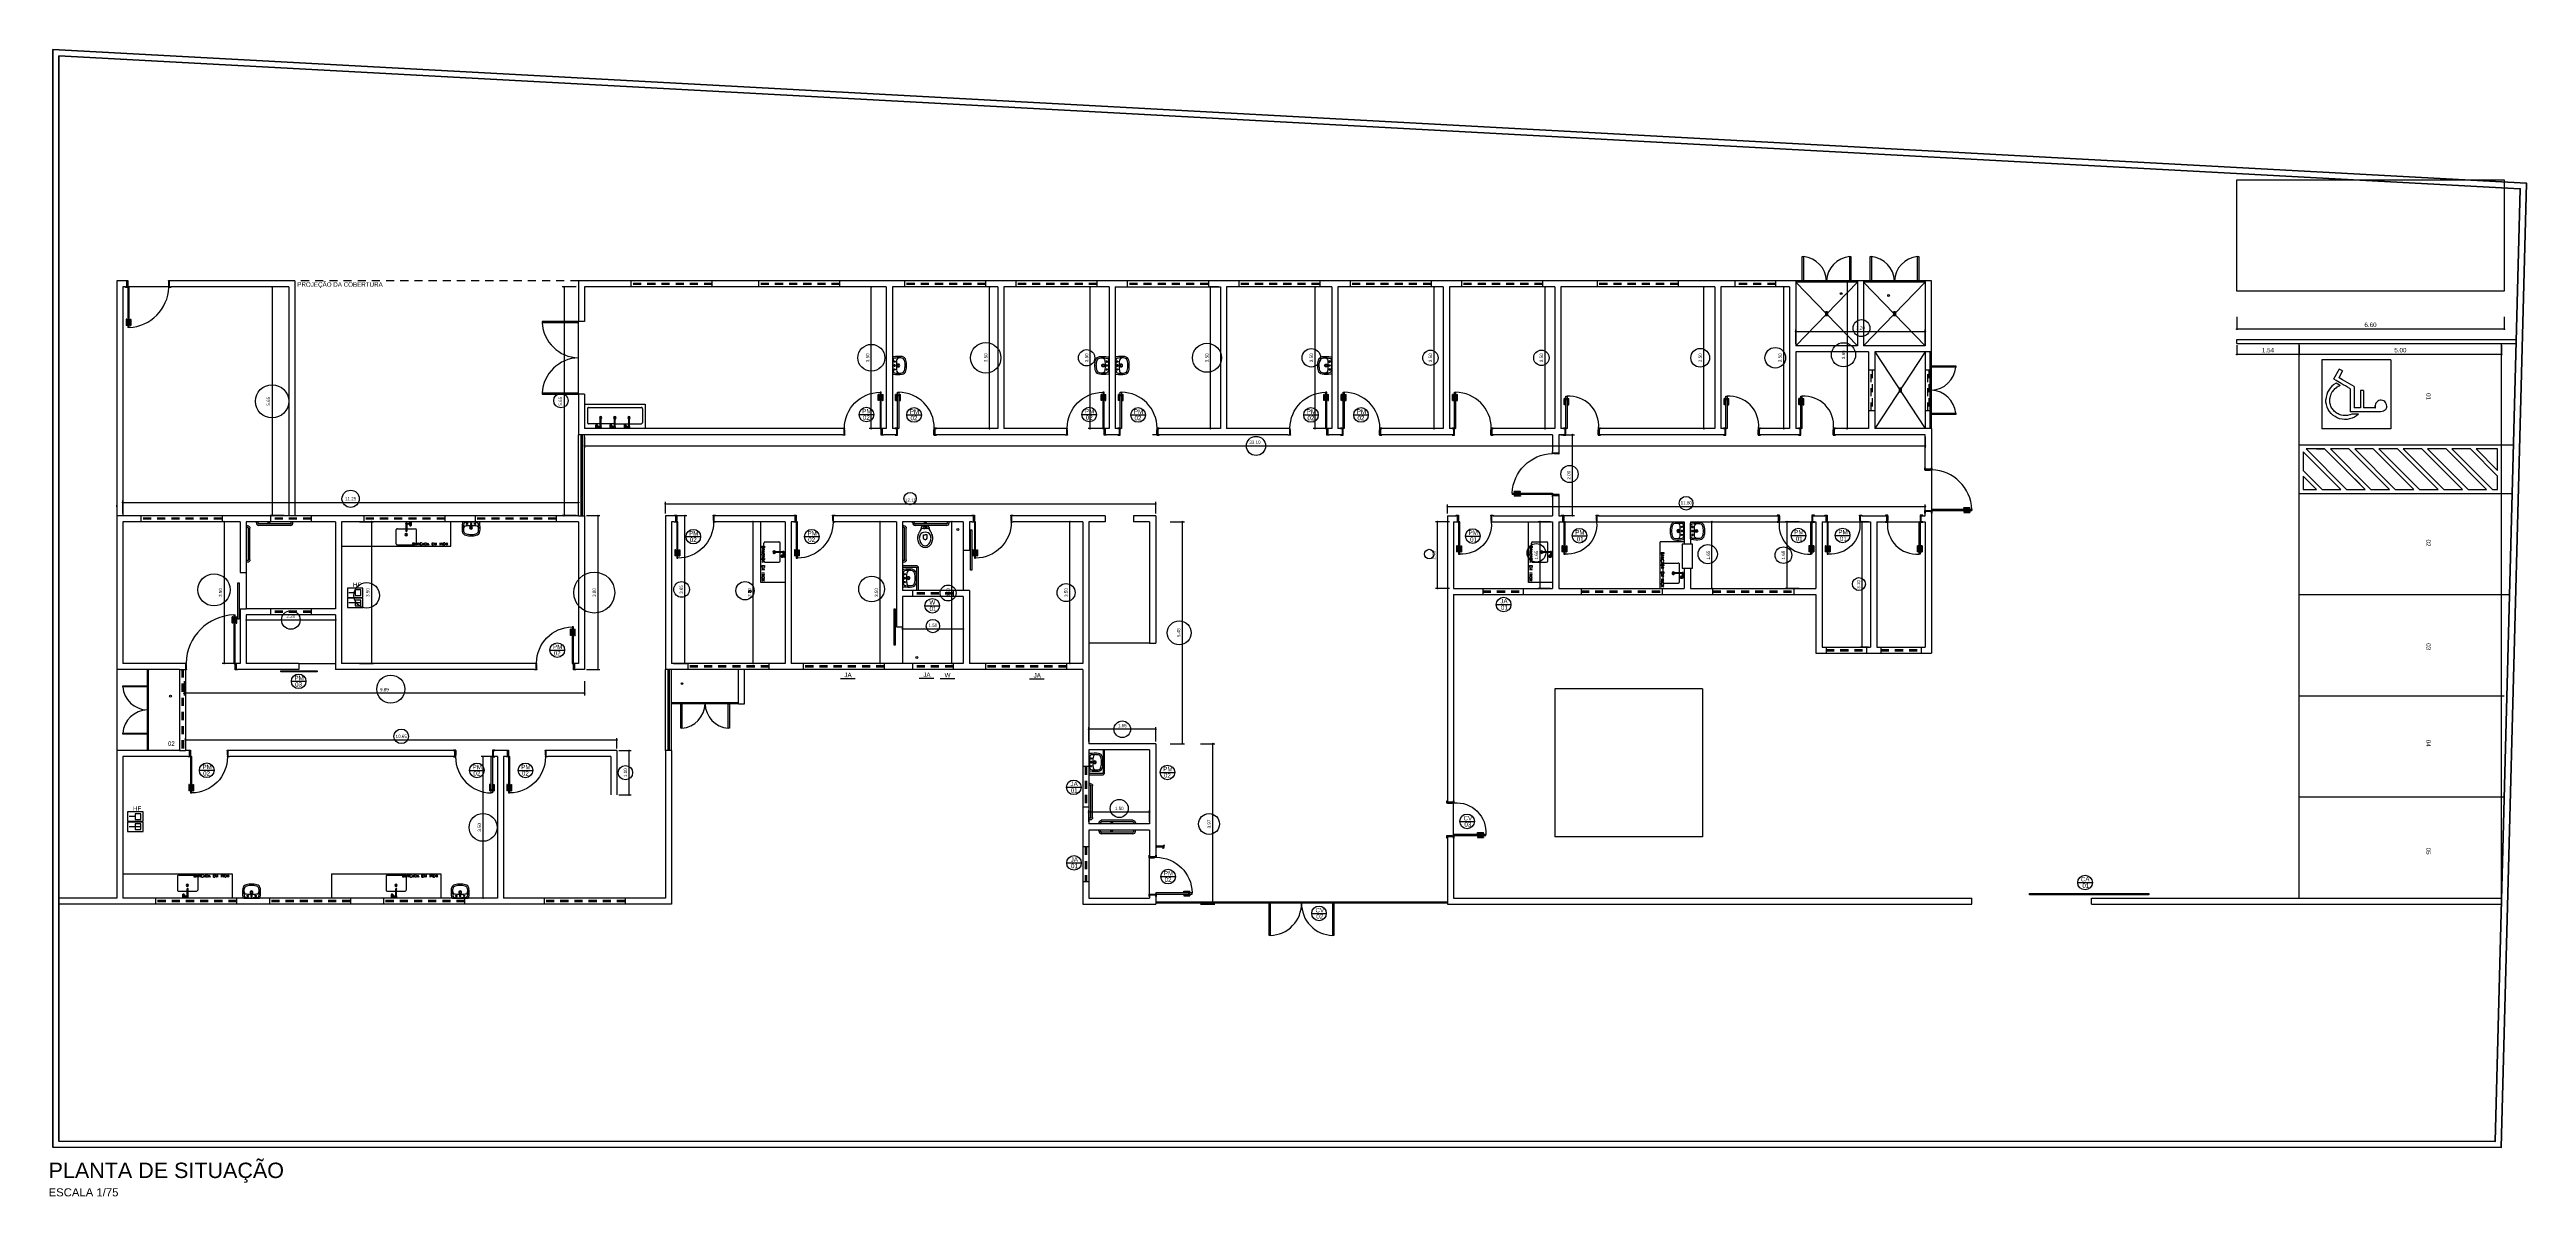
# Model space of a CAD drawing. Header units: millimetres. Extents: x 2125 to 3408, y 1171 to 1686.
# Drawn here: x 2125.1 to 2186.3, y 1435.9 to 1464.2 of the extents above; entities that cross this region are included whole.
import ezdxf
from ezdxf.enums import TextEntityAlignment as Align

# ---------------------------------------------------------------- set-up
doc = ezdxf.new("R2010")
doc.units = ezdxf.units.MM
doc.linetypes.add('CONTORNO_QUADRO_T', pattern=[0.35, 0.2, -0.15])
for name, color, linetype in [('APCOZ', 7, 'Continuous'), ('APCOZ-I', 251, 'Continuous'), ('at_Entity', 7, 'Continuous'), ('barras acess', 7, 'Continuous'), ('cotas', 7, 'Continuous'), ('ESQUADRIA', 3, 'Continuous'), ('ESQUADRIAS', 7, 'Continuous'), ('Esquadrias portas', 7, 'Continuous'), ('Esquadrias_Portas', 2, 'Continuous'), ('JANELA2', 1, 'Continuous'), ('Layout_Equipamentos', 7, 'Continuous'), ('PAREDE', 4, 'Continuous'), ('Paredes_Muro', 2, 'Continuous'), ('SAN', 7, 'Continuous'), ('soleira piso', 7, 'Continuous'), ('TEXTO01', 7, 'Continuous'), ('TEXTO04', 6, 'Continuous'), ('TOMADAS DENTISTA', 7, 'Continuous'), ('VIDRO', 7, 'Continuous')]:
    doc.layers.add(name, color=color, linetype=linetype)
doc.styles.add('ROMANS', font='arial.ttf')
doc.styles.get("Standard").update_dxf_attribs({"font": 'arial.ttf'})
doc.styles.add('TEXTO1', font='swissko.ttf', dxfattribs={"width": 0.6, "height": 0.1})
doc.dimstyles.new('ESCALA 50', dxfattribs={"dimtxt": 0.08, "dimasz": 0.02, "dimexe": 0.05, "dimexo": 0.05, "dimgap": 0.05, "dimtad": 1, "dimlfac": -10, "dimzin": 1, "dimdsep": 46, "dimtxsty": 'ROMANS', "dimblk1": 'PPC', "dimblk2": 'PPC', "dimsah": 1, "dimcen": 0.02, "dimclrd": 7, "dimclre": 7, "dimclrt": 3, "dimadec": 0, "dimazin": 0, "dimtfac": 1, "dimtix": 1, "dimtmove": 1, "dimatfit": 3, "dimldrblk": 'PPC', "dimfxl": 0, "dimtolj": 1, "dimtzin": 12, "dimarcsym": 0})
doc.dimstyles.new('ESCALA75', dxfattribs={"dimtxt": 0.11, "dimasz": 0.02, "dimexe": 0.02, "dimexo": 0.04, "dimgap": 0.05, "dimtad": 1, "dimzin": 4, "dimdsep": 46, "dimtxsty": 'ROMANS', "dimblk1": 'PPC', "dimblk2": 'PPC', "dimsah": 1, "dimcen": 0.02, "dimclrd": 7, "dimclre": 7, "dimclrt": 3, "dimazin": 1, "dimtfac": 1, "dimtix": 1, "dimtmove": 0, "dimatfit": 3, "dimldrblk": 'PPC', "dimfxl": 0, "dimtolj": 1, "dimtzin": 12, "dimarcsym": 0})

# ---------------------------------------------------------------- blocks, each defined once
blk = doc.blocks.new('P90_02')
at = {"layer": 'ESQUADRIAS', "color": 3, "linetype": 'Continuous'}
for p, q in [((-0.02, 0.77), (-0.02, 0.921)), ((-0.003, 0.767), (-0.017, 0.767)), ((0, 0.921), (0, 0.77)), ((0.023, 0.88), (0.023, 0.92)), ((0.057, 0.88), (0.057, 0.92)), ((0.08, 0.921), (0.08, 0.77)), ((0.083, 0.767), (0.097, 0.767)), ((0.1, 0.77), (0.1, 0.921))]:
    blk.add_line(p, q, dxfattribs=at)
at = {"layer": 'ESQUADRIAS', "color": 3}
for p, q in [((0, 0.921), (-0.02, 0.921)), ((0, 0.91), (0.023, 0.91)), ((0, 0.9), (0.023, 0.9)), ((0, 0.89), (0.023, 0.89)), ((0.023, 0.92), (0.025, 0.92)), ((0.023, 0.88), (0.025, 0.88)), ((0.057, 0.92), (0.055, 0.92)), ((0.057, 0.88), (0.055, 0.88)), ((0.08, 0.91), (0.057, 0.91)), ((0.08, 0.9), (0.057, 0.9)), ((0.08, 0.89), (0.057, 0.89)), ((0.08, 0.921), (0.1, 0.921))]:
    blk.add_line(p, q, dxfattribs=at)
at = {"layer": 'ESQUADRIAS', "color": 2}
for p, q in [((0.025, 0.075), (0.025, 0.975)), ((0.025, 0.975), (0.055, 0.975)), ((0.055, 0.975), (0.055, 0.075)), ((0.055, 0.075), (0.025, 0.075))]:
    blk.add_line(p, q, dxfattribs=at)
at = {"layer": 'ESQUADRIAS'}
for p, q in [((0.016, 0.059), (0.016, 0.062)), ((0.032, 0.074), (0.029, 0.074))]:
    blk.add_line(p, q, dxfattribs=at)
at = {"layer": 'ESQUADRIAS', "color": 3}
for points in [[(0.015, 0.085), (-0.035, 0.085), (-0.035, 0.075), (0.015, 0.075)], [(0.985, 0.085), (0.935, 0.085), (0.935, 0.075), (0.985, 0.075)], [(0.025, -0.075), (0, -0.075), (-0.035, -0.075), (-0.035, -0.085), (0.025, -0.085)], [(0.985, -0.075), (0.925, -0.075), (0.925, -0.085), (0.985, -0.085)]]:
    blk.add_lwpolyline(points, close=True, dxfattribs=at)
at = {"layer": 'ESQUADRIAS', "color": 2}
for points in [[(0.025, 0.045), (0.015, 0.045), (0.015, 0.075), (0, 0.075), (0, -0.075), (0.025, -0.075)], [(0.925, 0.045), (0.935, 0.045), (0.935, 0.075), (0.95, 0.075), (0.95, -0.075), (0.925, -0.075)]]:
    blk.add_lwpolyline(points, close=True, dxfattribs=at)
at = {"layer": 'ESQUADRIAS', "color": 1}
for points in [[(0.016, 0.071, -0.236068), (0.015, 0.073), (0.015, 0.07), (0.015, 0.05), (0.016, 0.05)], [(0.02, 0.074, 0.236068), (0.017, 0.075), (0.02, 0.075), (0.04, 0.075), (0.04, 0.074)]]:
    blk.add_lwpolyline(points, format="xyb", close=True, dxfattribs=at)
at = {"layer": 'ESQUADRIAS'}
for points in [[(0.017, 0.063), (0.016, 0.062), (0.016, 0.062)], [(0.017, 0.058), (0.016, 0.059), (0.016, 0.059)], [(0.017, 0.06), (0.017, 0.06), (0.017, 0.058), (0.017, 0.058), (0.017, 0.063), (0.017, 0.063), (0.017, 0.06), (0.017, 0.06)], [(0.028, 0.073), (0.029, 0.074), (0.029, 0.074)], [(0.03, 0.073), (0.03, 0.073), (0.033, 0.073), (0.033, 0.073), (0.028, 0.073), (0.028, 0.073), (0.03, 0.073), (0.03, 0.073)], [(0.033, 0.073), (0.032, 0.074), (0.032, 0.074)]]:
    blk.add_lwpolyline(points, dxfattribs=at)
at = {"layer": 'ESQUADRIAS', "color": 1}
blk.add_circle((0.017, 0.073), 0.0025, dxfattribs=at)
at = {"layer": 'ESQUADRIAS', "color": 3, "linetype": 'Continuous'}
for centre, start, end in [((-0.017, 0.77), 180, 260.53768), ((-0.003, 0.77), 260.53768, 360), ((0.083, 0.77), 180, 279.46232), ((0.097, 0.77), 279.46232, 0)]:
    blk.add_arc(centre, 0.003, start, end, dxfattribs=at)
at = {"layer": 'ESQUADRIAS'}
blk.add_arc((0.043, 0.083), 0.892, 0.12949, 89.22311, dxfattribs=at)
blk = doc.blocks.new('P80_02')
at = {"layer": 'ESQUADRIAS', "color": 3, "linetype": 'Continuous'}
for p, q in [((-0.02, 0.67), (-0.02, 0.821)), ((-0.003, 0.667), (-0.017, 0.667)), ((0, 0.821), (0, 0.67)), ((0.023, 0.78), (0.023, 0.82)), ((0.057, 0.78), (0.057, 0.82)), ((0.08, 0.821), (0.08, 0.67)), ((0.083, 0.667), (0.097, 0.667)), ((0.1, 0.67), (0.1, 0.821))]:
    blk.add_line(p, q, dxfattribs=at)
at = {"layer": 'ESQUADRIAS', "color": 3}
for p, q in [((0, 0.821), (-0.02, 0.821)), ((0, 0.81), (0.023, 0.81)), ((0, 0.8), (0.023, 0.8)), ((0, 0.79), (0.023, 0.79)), ((0.023, 0.82), (0.025, 0.82)), ((0.023, 0.78), (0.025, 0.78)), ((0.057, 0.82), (0.055, 0.82)), ((0.057, 0.78), (0.055, 0.78)), ((0.08, 0.81), (0.057, 0.81)), ((0.08, 0.8), (0.057, 0.8)), ((0.08, 0.79), (0.057, 0.79)), ((0.08, 0.821), (0.1, 0.821))]:
    blk.add_line(p, q, dxfattribs=at)
at = {"layer": 'ESQUADRIAS', "color": 2}
for p, q in [((0.025, 0.075), (0.025, 0.875)), ((0.025, 0.875), (0.055, 0.875)), ((0.055, 0.875), (0.055, 0.075)), ((0.055, 0.075), (0.025, 0.075))]:
    blk.add_line(p, q, dxfattribs=at)
at = {"layer": 'ESQUADRIAS'}
for p, q in [((0.016, 0.059), (0.016, 0.062)), ((0.032, 0.074), (0.029, 0.074))]:
    blk.add_line(p, q, dxfattribs=at)
at = {"layer": 'ESQUADRIAS', "color": 3}
for points in [[(0.015, 0.085), (-0.035, 0.085), (-0.035, 0.075), (0.015, 0.075)], [(0.885, 0.085), (0.835, 0.085), (0.835, 0.075), (0.885, 0.075)], [(0.025, -0.075), (0, -0.075), (-0.035, -0.075), (-0.035, -0.085), (0.025, -0.085)], [(0.885, -0.075), (0.825, -0.075), (0.825, -0.085), (0.885, -0.085)]]:
    blk.add_lwpolyline(points, close=True, dxfattribs=at)
at = {"layer": 'ESQUADRIAS', "color": 2}
for points in [[(0.025, 0.045), (0.015, 0.045), (0.015, 0.075), (0, 0.075), (0, -0.075), (0.025, -0.075)], [(0.825, 0.045), (0.835, 0.045), (0.835, 0.075), (0.85, 0.075), (0.85, -0.075), (0.825, -0.075)]]:
    blk.add_lwpolyline(points, close=True, dxfattribs=at)
at = {"layer": 'ESQUADRIAS', "color": 1}
for points in [[(0.016, 0.071, -0.236068), (0.015, 0.073), (0.015, 0.07), (0.015, 0.05), (0.016, 0.05)], [(0.02, 0.074, 0.236068), (0.017, 0.075), (0.02, 0.075), (0.04, 0.075), (0.04, 0.074)]]:
    blk.add_lwpolyline(points, format="xyb", close=True, dxfattribs=at)
at = {"layer": 'ESQUADRIAS'}
for points in [[(0.017, 0.063), (0.016, 0.062), (0.016, 0.062)], [(0.017, 0.058), (0.016, 0.059), (0.016, 0.059)], [(0.017, 0.06), (0.017, 0.06), (0.017, 0.058), (0.017, 0.058), (0.017, 0.063), (0.017, 0.063), (0.017, 0.06), (0.017, 0.06)], [(0.028, 0.073), (0.029, 0.074), (0.029, 0.074)], [(0.03, 0.073), (0.03, 0.073), (0.033, 0.073), (0.033, 0.073), (0.028, 0.073), (0.028, 0.073), (0.03, 0.073), (0.03, 0.073)], [(0.033, 0.073), (0.032, 0.074), (0.032, 0.074)]]:
    blk.add_lwpolyline(points, dxfattribs=at)
at = {"layer": 'ESQUADRIAS', "color": 1}
blk.add_circle((0.017, 0.073), 0.0025, dxfattribs=at)
at = {"layer": 'ESQUADRIAS', "color": 3, "linetype": 'Continuous'}
for centre, start, end in [((-0.017, 0.67), 180, 260.53768), ((-0.003, 0.67), 260.53768, 360), ((0.083, 0.67), 180, 279.46232), ((0.097, 0.67), 279.46232, 0)]:
    blk.add_arc(centre, 0.003, start, end, dxfattribs=at)
at = {"layer": 'ESQUADRIAS'}
blk.add_arc((0.108, 0.148), 0.729, 355.06362, 94.20651, dxfattribs=at)
blk = doc.blocks.new('new block1')
at = {"layer": 'ESQUADRIAS', "color": 3, "linetype": 'Continuous'}
for p, q in [((-0.135, 1.16), (-0.135, 1.311)), ((-0.115, 1.311), (-0.115, 1.16)), ((-0.092, 1.27), (-0.092, 1.31)), ((-0.058, 1.27), (-0.058, 1.31)), ((-0.035, 1.311), (-0.035, 1.16)), ((-0.015, 1.16), (-0.015, 1.311)), ((-0.118, 1.157), (-0.132, 1.157)), ((-0.032, 1.157), (-0.018, 1.157))]:
    blk.add_line(p, q, dxfattribs=at)
at = {"layer": 'ESQUADRIAS', "color": 3}
for p, q in [((-0.115, 1.311), (-0.135, 1.311)), ((-0.115, 1.3), (-0.092, 1.3)), ((-0.115, 1.29), (-0.092, 1.29)), ((-0.115, 1.28), (-0.092, 1.28)), ((-0.092, 1.31), (-0.09, 1.31)), ((-0.092, 1.27), (-0.09, 1.27)), ((-0.058, 1.31), (-0.06, 1.31)), ((-0.058, 1.27), (-0.06, 1.27)), ((-0.035, 1.3), (-0.058, 1.3)), ((-0.035, 1.29), (-0.058, 1.29)), ((-0.035, 1.28), (-0.058, 1.28)), ((-0.035, 1.311), (-0.015, 1.311))]:
    blk.add_line(p, q, dxfattribs=at)
at = {"layer": 'ESQUADRIAS', "color": 2}
for p, q in [((-0.09, 1.36), (-0.09, 0.16)), ((-0.09, 1.36), (-0.06, 1.36)), ((-0.06, 0.16), (-0.06, 1.36)), ((-0.09, 0.16), (-0.06, 0.16))]:
    blk.add_line(p, q, dxfattribs=at)
at = {"layer": 'ESQUADRIAS'}
for p, q in [((-0.066, 0.159), (-0.063, 0.159)), ((-0.052, 0.144), (-0.052, 0.147))]:
    blk.add_line(p, q, dxfattribs=at)
at = {"layer": 'ESQUADRIAS', "color": 3}
for points in [[(-1.32, 0.17), (-1.27, 0.17), (-1.27, 0.16), (-1.32, 0.16)], [(-1.32, 0.01), (-1.26, 0.01), (-1.26, 0), (-1.32, 0)], [(-0.06, 0.01), (-0.035, 0.01), (0, 0.01), (0, 0), (-0.06, 0)], [(-0.05, 0.17), (0, 0.17), (0, 0.16), (-0.05, 0.16)]]:
    blk.add_lwpolyline(points, close=True, dxfattribs=at)
at = {"layer": 'ESQUADRIAS', "color": 2}
for points in [[(-1.26, 0.13), (-1.27, 0.13), (-1.27, 0.16), (-1.285, 0.16), (-1.285, 0.01), (-1.26, 0.01)], [(-0.06, 0.13), (-0.05, 0.13), (-0.05, 0.16), (-0.035, 0.16), (-0.035, 0.01), (-0.06, 0.01)]]:
    blk.add_lwpolyline(points, close=True, dxfattribs=at)
at = {"layer": 'ESQUADRIAS', "color": 1}
for points in [[(-0.054, 0.159, -0.236068), (-0.052, 0.16), (-0.055, 0.16), (-0.075, 0.16), (-0.075, 0.159)], [(-0.051, 0.156, 0.236068), (-0.05, 0.158), (-0.05, 0.155), (-0.05, 0.135), (-0.051, 0.135)]]:
    blk.add_lwpolyline(points, format="xyb", close=True, dxfattribs=at)
at = {"layer": 'ESQUADRIAS'}
for points in [[(-0.067, 0.158), (-0.066, 0.159), (-0.066, 0.159)], [(-0.065, 0.158), (-0.065, 0.158), (-0.067, 0.158), (-0.067, 0.158), (-0.062, 0.158), (-0.062, 0.158), (-0.065, 0.158), (-0.065, 0.158)], [(-0.062, 0.158), (-0.063, 0.159), (-0.063, 0.159)], [(-0.052, 0.148), (-0.052, 0.147), (-0.051, 0.147)], [(-0.052, 0.145), (-0.052, 0.145), (-0.052, 0.143), (-0.052, 0.143), (-0.052, 0.148), (-0.052, 0.148), (-0.052, 0.145), (-0.052, 0.145)], [(-0.052, 0.143), (-0.052, 0.144), (-0.051, 0.144)]]:
    blk.add_lwpolyline(points, dxfattribs=at)
at = {"layer": 'ESQUADRIAS', "color": 1}
blk.add_circle((-0.052, 0.158), 0.0025, dxfattribs=at)
at = {"layer": 'ESQUADRIAS', "color": 3, "linetype": 'Continuous'}
for centre, start, end in [((-0.132, 1.16), 180, 260.53768), ((-0.118, 1.16), 260.53768, 360), ((-0.032, 1.16), 180, 279.46232), ((-0.018, 1.16), 279.46232, 0)]:
    blk.add_arc(centre, 0.003, start, end, dxfattribs=at)
at = {"layer": 'Esquadrias portas'}
blk.add_arc((-0.052, 0.142), 1.219, 91.79662, 178.69088, dxfattribs=at)
blk = doc.blocks.new('new block2')
at = {"layer": 'ESQUADRIAS', "color": 3, "linetype": 'Continuous'}
for p, q in [((-0.135, 0.96), (-0.135, 1.111)), ((-0.118, 0.957), (-0.132, 0.957)), ((-0.115, 1.111), (-0.115, 0.96)), ((-0.092, 1.07), (-0.092, 1.11)), ((-0.058, 1.07), (-0.058, 1.11)), ((-0.035, 1.111), (-0.035, 0.96)), ((-0.032, 0.957), (-0.018, 0.957)), ((-0.015, 0.96), (-0.015, 1.111))]:
    blk.add_line(p, q, dxfattribs=at)
at = {"layer": 'ESQUADRIAS', "color": 3}
for p, q in [((-0.115, 1.111), (-0.135, 1.111)), ((-0.115, 1.1), (-0.092, 1.1)), ((-0.115, 1.09), (-0.092, 1.09)), ((-0.115, 1.08), (-0.092, 1.08)), ((-0.092, 1.11), (-0.09, 1.11)), ((-0.092, 1.07), (-0.09, 1.07)), ((-0.058, 1.11), (-0.06, 1.11)), ((-0.058, 1.07), (-0.06, 1.07)), ((-0.035, 1.1), (-0.058, 1.1)), ((-0.035, 1.09), (-0.058, 1.09)), ((-0.035, 1.08), (-0.058, 1.08)), ((-0.035, 1.111), (-0.015, 1.111))]:
    blk.add_line(p, q, dxfattribs=at)
at = {"layer": 'ESQUADRIAS', "color": 2}
for p, q in [((-0.09, 1.16), (-0.09, 0.16)), ((-0.09, 1.16), (-0.06, 1.16)), ((-0.06, 0.16), (-0.06, 1.16)), ((-0.09, 0.16), (-0.06, 0.16))]:
    blk.add_line(p, q, dxfattribs=at)
at = {"layer": 'ESQUADRIAS'}
for p, q in [((-0.066, 0.159), (-0.063, 0.159)), ((-0.052, 0.144), (-0.052, 0.147))]:
    blk.add_line(p, q, dxfattribs=at)
at = {"layer": 'ESQUADRIAS', "color": 3}
for points in [[(-1.12, 0.17), (-1.07, 0.17), (-1.07, 0.16), (-1.12, 0.16)], [(-1.12, 0.01), (-1.06, 0.01), (-1.06, 0), (-1.12, 0)], [(-0.06, 0.01), (-0.035, 0.01), (0, 0.01), (0, 0), (-0.06, 0)], [(-0.05, 0.17), (0, 0.17), (0, 0.16), (-0.05, 0.16)]]:
    blk.add_lwpolyline(points, close=True, dxfattribs=at)
at = {"layer": 'ESQUADRIAS', "color": 2}
for points in [[(-1.06, 0.13), (-1.07, 0.13), (-1.07, 0.16), (-1.085, 0.16), (-1.085, 0.01), (-1.06, 0.01)], [(-0.06, 0.13), (-0.05, 0.13), (-0.05, 0.16), (-0.035, 0.16), (-0.035, 0.01), (-0.06, 0.01)]]:
    blk.add_lwpolyline(points, close=True, dxfattribs=at)
at = {"layer": 'ESQUADRIAS', "color": 1}
for points in [[(-0.054, 0.159, -0.236068), (-0.052, 0.16), (-0.055, 0.16), (-0.075, 0.16), (-0.075, 0.159)], [(-0.051, 0.156, 0.236068), (-0.05, 0.158), (-0.05, 0.155), (-0.05, 0.135), (-0.051, 0.135)]]:
    blk.add_lwpolyline(points, format="xyb", close=True, dxfattribs=at)
at = {"layer": 'ESQUADRIAS'}
for points in [[(-0.067, 0.158), (-0.066, 0.159), (-0.066, 0.159)], [(-0.065, 0.158), (-0.065, 0.158), (-0.067, 0.158), (-0.067, 0.158), (-0.062, 0.158), (-0.062, 0.158), (-0.065, 0.158), (-0.065, 0.158)], [(-0.062, 0.158), (-0.063, 0.159), (-0.063, 0.159)], [(-0.052, 0.148), (-0.052, 0.147), (-0.051, 0.147)], [(-0.052, 0.145), (-0.052, 0.145), (-0.052, 0.143), (-0.052, 0.143), (-0.052, 0.148), (-0.052, 0.148), (-0.052, 0.145), (-0.052, 0.145)], [(-0.052, 0.143), (-0.052, 0.144), (-0.051, 0.144)]]:
    blk.add_lwpolyline(points, dxfattribs=at)
at = {"layer": 'ESQUADRIAS', "color": 1}
blk.add_circle((-0.052, 0.158), 0.0025, dxfattribs=at)
at = {"layer": 'ESQUADRIAS', "color": 3, "linetype": 'Continuous'}
for centre, start, end in [((-0.132, 0.96), 180, 260.53768), ((-0.118, 0.96), 260.53768, 360), ((-0.032, 0.96), 180, 279.46232), ((-0.018, 0.96), 279.46232, 0)]:
    blk.add_arc(centre, 0.003, start, end, dxfattribs=at)
at = {"layer": 'Esquadrias portas'}
blk.add_arc((-0.047, 0.137), 1.024, 92.41211, 178.17437, dxfattribs=at)
blk = doc.blocks.new('new block3')
at = {"layer": 'TEXTO01'}
h = blk.add_hatch(dxfattribs=at)
h.set_pattern_fill('ANGLE', color=256)
h.set_pattern_definition([(0, (-2256.878, -909.728), (0, 6.985), [5.08, -1.905]), (90, (-2256.878, -909.728), (-6.985, 4e-16), [5.08, -1.905])])
h.paths.add_polyline_path([(-0.056, 0.205), (-0.196, 0.205), (-0.196, 0.065), (-0.056, 0.065)])
for p, q in [((-0.196, 0.135), (-0.346, 0.135)), ((-0.056, -0.115), (-0.346, -0.115))]:
    blk.add_line(p, q, dxfattribs=at)
for points in [[(-0.38, 0.25), (-0.38, 0.02), (0, 0.02), (0, 0.25), (-0.38, 0.25)], [(-0.38, 0), (-0.38, -0.23), (0, -0.23), (0, 0), (-0.38, 0)], [(-0.196, 0.205), (-0.196, 0.065), (-0.056, 0.065), (-0.056, 0.205), (-0.196, 0.205)], [(-0.196, -0.045), (-0.196, -0.185), (-0.056, -0.185), (-0.056, -0.045), (-0.196, -0.045)]]:
    blk.add_lwpolyline(points, dxfattribs=at)
at = {"layer": 'TEXTO01', "ltscale": 0.0001, "insert": (-0.247, 0.389), "char_height": 0.11, "width": 0.33036, "attachment_point": 1, "style": 'TEXTO1'}
blk.add_mtext('{\\fSansSerif|b0|i0|c2|p2;\\W1;HF}', dxfattribs=at)
blk = doc.blocks.new('new block5')
at = {"layer": 'barras acess', "color": 0}
for p, q in [((-0.391, 0.04), (0.391, 0.04)), ((-0.391, 0), (0.391, 0)), ((-0.452, -0.02), (-0.452, -0.051)), ((-0.412, -0.02), (-0.412, -0.051)), ((0.408, -0.02), (0.408, -0.051)), ((0.448, -0.02), (0.448, -0.051))]:
    blk.add_line(p, q, dxfattribs=at)
for centre, radius, start, end in [((-0.392, -0.02), 0.06, 88.8662, 180.13399), ((-0.392, -0.02), 0.0201, 87.11376, 179.94862), ((0.39, -0.018), 0.0579, 357.61855, 90.9862), ((0.39, -0.018), 0.0181, 353.53622, 89.50802)]:
    blk.add_arc(centre, radius, start, end, dxfattribs=at)
blk = doc.blocks.new('new block6')
at = {"layer": 'at_Entity', "color": 0}
for p, q in [((-0.032, -0.011), (-0.032, 0)), ((0.03, -0.008), (0.03, 0)), ((0.03, -0.008), (-0.032, -0.008)), ((-0.021, -0.051), (-0.021, -0.021)), ((0.019, -0.021), (-0.021, -0.021)), ((0.019, -0.051), (0.019, -0.021))]:
    blk.add_line(p, q, dxfattribs=at)
for centre, radius, start, end in [((-0.018, -0.008), 0.0136, 186.96647, 257.5809), ((0.016, -0.008), 0.0138, 280.9359, 356.44432)]:
    blk.add_arc(centre, radius, start, end, dxfattribs=at)
blk = doc.blocks.new('new block7')
at = {"layer": 'Layout_Equipamentos'}
for p, q in [((0, 0.051), (0.032, 0.051)), ((0.032, 0), (0, 0)), ((0.032, 0.051), (0.032, 0)), ((0.032, 0.04), (0.212, 0.04)), ((0.205, 0.011), (0.032, 0.011)), ((0.176, -0.019), (0.199, 0.07)), ((0.197, -0.019), (0.22, 0.07))]:
    blk.add_line(p, q, dxfattribs=at)
blk = doc.blocks.new('P-9-S')
at = {"layer": 'SAN'}
for points in [[(0.045, -0.13), (0.08, -0.13, -0.269143), (0.098, -0.14), (0.099, -0.143, 0.044891), (0.1, -0.143), (0.12, -0.18, -0.036783), (0.132, -0.2, -0.0196), (0.153, -0.24, -0.056836), (0.178, -0.3, -0.089116), (0.188, -0.4, -0.095425), (0.155, -0.5, -0.091656), (0.1, -0.566, -0.16072), (0, -0.6, -0.16072), (-0.1, -0.566, -0.091656), (-0.155, -0.5, -0.095425), (-0.188, -0.4, -0.089116), (-0.178, -0.3, -0.056836), (-0.153, -0.24, -0.0196), (-0.132, -0.2, -0.036783), (-0.12, -0.18), (-0.1, -0.143, 0.044891), (-0.099, -0.143), (-0.098, -0.14, -0.269143), (-0.08, -0.13), (-0.045, -0.13)], [(0.099, -0.143, -0.047116), (0.099, -0.142), (0.095, -0.113, 0.305161), (0.04, -0.06, 0.049506), (0, -0.056, 0.049506), (-0.04, -0.06, 0.305161), (-0.095, -0.113), (-0.099, -0.142, -0.047116), (-0.099, -0.143)], [(0.045, -0.13, -0.414214), (0.035, -0.12), (0.035, -0.107, -0.226163), (0.038, -0.102, 0.733322), (0.035, -0.095), (0, -0.095), (-0.035, -0.095, 0.733322), (-0.038, -0.102, -0.226163), (-0.035, -0.107), (-0.035, -0.12, -0.414214), (-0.045, -0.13)], [(0, -0.412, -0.394755), (-0.045, -0.368), (-0.045, -0.288), (0, -0.288)], [(0, -0.412, 0.394755), (0.045, -0.368), (0.045, -0.288), (0, -0.288)]]:
    blk.add_lwpolyline(points, format="xyb", dxfattribs=at)
blk.add_lwpolyline([(-0.128, -0.3, -0.278895), (0, -0.222, -0.278895), (0.128, -0.3, -0.167831), (0.142, -0.4, -0.098952), (0.102, -0.5, -0.247323), (0, -0.557, -0.247323), (-0.102, -0.5, -0.098952), (-0.142, -0.4, -0.167831)], format="xyb", close=True, dxfattribs=at)
for points in [[(-0.045, -0.13), (0, -0.13)], [(0.045, -0.13), (0, -0.13)]]:
    blk.add_lwpolyline(points, dxfattribs=at)
at = {"flags": 3}
blk.add_attdef('CODIGO', text='', height=0.024, dxfattribs=at).set_placement((0, 0), align=Align.MIDDLE)
blk = doc.blocks.new('new block8')
at = {"layer": 'at_Entity', "color": 0}
for p, q in [((0, 0), (-0.339, 0)), ((0, 0.04), (-0.337, 0.04))]:
    blk.add_line(p, q, dxfattribs=at)
at = {"layer": 'at_Entity', "color": 7}
for p, q in [((-0.387, -0.01), (-0.387, -0.58)), ((-0.356, -0.58), (-0.356, -0.017))]:
    blk.add_line(p, q, dxfattribs=at)
at = {"layer": 'at_Entity'}
blk.add_arc((-0.337, -0.01), 0.05, 90, 180, dxfattribs=at)
at = {"layer": 'at_Entity', "color": 7}
blk.add_arc((-0.338, -0.017), 0.0172, 91.789, 179.08861, dxfattribs=at)
blk = doc.blocks.new('new block12')
at = {"layer": 'at_Entity', "color": 0}
for p, q in [((-0.19, 0), (0, 0)), ((-0.114, 0.055), (-0.108, 0.066)), ((-0.108, 0.042), (-0.114, 0.055)), ((-0.108, 0.066), (-0.097, 0.072)), ((-0.097, 0.036), (-0.108, 0.042)), ((-0.097, 0.072), (-0.085, 0.066)), ((-0.085, 0.042), (-0.097, 0.036)), ((-0.085, 0.066), (-0.08, 0.055)), ((-0.08, 0.055), (-0.085, 0.042)), ((-0.063, 0), (0.125, 0)), ((0, 0), (0.193, 0)), ((0.083, 0.055), (0.087, 0.066)), ((0.087, 0.042), (0.083, 0.055)), ((0.087, 0.066), (0.099, 0.072)), ((0.099, 0.036), (0.087, 0.042)), ((0.099, 0.072), (0.11, 0.066)), ((0.11, 0.042), (0.099, 0.036)), ((0.11, 0.066), (0.116, 0.055)), ((0.116, 0.055), (0.11, 0.042))]:
    blk.add_line(p, q, dxfattribs=at)
for centre, radius, start, end in [((0.53, 0.153), 0.754, 173.41338, 189.69292), ((-0.104, 0.219), 0.117, 102.51398, 169.94425), ((-0.165, 0.045), 0.0522, 200.54167, 238.93005), ((0.425, 0.149), 0.614, 177.32306, 189.24154), ((0.123, 0.188), 0.311, 171.32208, 181.82646), ((-0.117, 0.174), 0.0716, 176.60246, 219.59969), ((-0.102, 0.216), 0.0847, 102.94607, 167.28087), ((-0.143, 0.057), 0.0385, 188.75581, 265.61268), ((-0.121, 0.171), 0.0667, 220.34381, 269.44866), ((-0.007, 1.728), 1.716, 265.3753, 270.21026), ((-0.012, -0.125), 0.474, 88.69805, 104.42194), ((0.002, 1.574), 1.475, 265.18956, 269.93912), ((0.014, -0.261), 0.577, 91.35244, 103.5038), ((-0.001, 0.147), 0.0349, 150.00315, 209.99685), ((-0.001, 0.147), 0.0349, 90, 149.99293), ((-0.001, 0.147), 0.0349, 209.99676, 269.99928), ((-0.001, 0.147), 0.0222, 90, 180), ((-0.001, 0.147), 0.0222, 180, 270), ((-0.001, 0.056), 0.018, 150.01278, 209.98722), ((-0.001, 0.056), 0.018, 90, 150.03984), ((-0.001, 0.056), 0.018, 210.01908, 270.03665), ((0.01, -0.125), 0.474, 75.63679, 91.34148), ((-0.001, 0.147), 0.0349, 29.99676, 89.99928), ((-0.001, 0.147), 0.0222, 360, 90), ((-0.001, 0.147), 0.0222, 270.00968, 360), ((-0.001, 0.147), 0.0349, 270, 329.99293), ((-0.001, 1.452), 1.353, 270.02076, 275.09507), ((-0.001, 0.056), 0.018, 30.01908, 90.03665), ((-0.001, 0.056), 0.018, 270, 330.03984), ((-0.001, 1.892), 1.879, 270, 274.41438), ((-0.013, -0.257), 0.572, 76.4579, 88.69664), ((-0.001, 0.056), 0.018, 330.01278, 29.98722), ((-0.001, 0.147), 0.0349, 330.00315, 29.99685), ((0.123, 0.168), 0.0631, 266.77318, 320.7547), ((0.105, 0.222), 0.0784, 8.41938, 78.38368), ((0.108, 0.225), 0.111, 7.71962, 79.59246), ((0.141, 0.059), 0.0402, 273.11398, 350.39284), ((0.108, 0.173), 0.0781, 324.65246, 2.83944), ((-0.262, 0.132), 0.45, 349.78202, 5.79718), ((-0.133, 0.188), 0.319, 357.99462, 8.16964), ((0.174, 0.034), 0.0386, 297.86727, 348.56925), ((-0.531, 0.154), 0.753, 350.27914, 6.57653)]:
    blk.add_arc(centre, radius, start, end, dxfattribs=at)
blk = doc.blocks.new('new block14')
at = {"layer": 'APCOZ'}
for p, q in [((-1.218, 0.022), (-1.229, 0)), ((-1.226, 0.08), (-1.226, 0.058)), ((-1.218, 0.022), (-1.218, 0.046)), ((-1.183, 0.022), (-1.183, 0.031)), ((-1.113, 0.031), (-1.183, 0.031)), ((-1.183, 0.022), (-1.172, 0)), ((-1.113, 0.051), (-1.178, 0.051)), ((-1.176, 0.08), (-1.176, 0.058)), ((-1.109, 0.055), (-1.109, 0.226)), ((-1.089, 0.055), (-1.089, 0.226))]:
    blk.add_line(p, q, dxfattribs=at)
at = {"layer": 'APCOZ', "linetype": 'Continuous'}
for points in [[(-1.176, 0.08, 0), (-1.176, 0.083, 0), (-1.178, 0.086, 0), (-1.18, 0.089, 0), (-1.182, 0.092, 0), (-1.186, 0.094, 0), (-1.19, 0.096, 0), (-1.194, 0.097, 0), (-1.198, 0.097, 0), (-1.203, 0.097, 0), (-1.207, 0.097, 0), (-1.212, 0.096, 0), (-1.216, 0.094, 0), (-1.219, 0.092, 0), (-1.222, 0.089, 0), (-1.224, 0.086, 0), (-1.225, 0.083, 0), (-1.226, 0.08, 0)], [(-1.226, 0.058, 0), (-1.225, 0.055, 0), (-1.224, 0.053, 0), (-1.223, 0.05, 0), (-1.221, 0.048, 0), (-1.218, 0.046, 0)], [(-1.178, 0.051, 0), (-1.177, 0.052, 0), (-1.177, 0.054, 0), (-1.176, 0.055, 0), (-1.176, 0.057, 0), (-1.176, 0.058, 0)]]:
    blk.add_polyline3d(points, dxfattribs=at)
at = {"layer": 'APCOZ'}
for centre, radius, start, end in [((-1.099, 0.041), 0.0173, 125.41872, 144.5813), ((-1.099, 0.041), 0.0173, 215.4187, 324.5813), ((-1.099, 0.231), 0.0112, 333.72082, 206.27918), ((-1.099, 0.041), 0.0173, 35.4187, 54.58128), ((-1.099, 0.041), 0.0173, 324.5813, 35.4187)]:
    blk.add_arc(centre, radius, start, end, dxfattribs=at)
at = {"layer": 'APCOZ-I'}
for p, q in [((-1.218, 0.022), (-1.183, 0.022)), ((-1.216, 0.066), (-1.216, 0.045)), ((-1.185, 0.066), (-1.185, 0.045)), ((-1.183, 0.031), (-1.183, 0.046)), ((-1.109, 0.226), (-1.109, 0.231)), ((-1.109, 0.037), (-1.109, 0.055)), ((-1.089, 0.226), (-1.089, 0.231)), ((-1.089, 0.037), (-1.089, 0.055))]:
    blk.add_line(p, q, dxfattribs=at)
at = {"layer": 'APCOZ-I', "linetype": 'Continuous'}
for points in [[(-1.226, 0.08, 0), (-1.225, 0.077, 0), (-1.224, 0.074, 0), (-1.223, 0.071, 0), (-1.22, 0.069, 0), (-1.217, 0.067, 0)], [(-1.22, 0.083, 0), (-1.22, 0.081, 0), (-1.219, 0.079, 0), (-1.217, 0.077, 0), (-1.214, 0.076, 0), (-1.211, 0.074, 0), (-1.207, 0.073, 0), (-1.204, 0.073, 0), (-1.2, 0.073, 0), (-1.196, 0.073, 0), (-1.192, 0.074, 0), (-1.189, 0.075, 0), (-1.186, 0.076, 0), (-1.184, 0.078, 0), (-1.182, 0.08, 0), (-1.181, 0.082, 0), (-1.181, 0.084, 0), (-1.182, 0.087, 0), (-1.184, 0.089, 0), (-1.186, 0.09, 0), (-1.189, 0.092, 0), (-1.192, 0.093, 0), (-1.196, 0.094, 0), (-1.2, 0.094, 0), (-1.204, 0.094, 0), (-1.207, 0.093, 0), (-1.211, 0.092, 0), (-1.214, 0.091, 0), (-1.217, 0.089, 0), (-1.219, 0.088, 0), (-1.22, 0.086, 0), (-1.22, 0.083, 0)], [(-1.218, 0.046, 0), (-1.218, 0.045, 0), (-1.218, 0.045, 0), (-1.218, 0.045, 0), (-1.217, 0.045, 0), (-1.217, 0.045, 0)], [(-1.184, 0.067, 0), (-1.181, 0.069, 0), (-1.179, 0.071, 0), (-1.177, 0.074, 0), (-1.176, 0.077, 0), (-1.176, 0.08, 0)], [(-1.184, 0.045, 0), (-1.184, 0.045, 0), (-1.184, 0.045, 0), (-1.184, 0.045, 0), (-1.183, 0.045, 0), (-1.183, 0.046, 0)], [(-1.183, 0.046, 0), (-1.182, 0.047, 0), (-1.181, 0.048, 0), (-1.18, 0.049, 0), (-1.179, 0.05, 0), (-1.178, 0.051, 0)]]:
    blk.add_polyline3d(points, dxfattribs=at)
at = {"layer": 'APCOZ-I'}
for centre, radius, start, end in [((-1.201, -0.275), 0.279, 84.37523, 95.62477), ((-1.201, -0.049), 0.0816, 77.53823, 102.46177), ((-1.216, 0.068), 0.002, 237.84409, 296.02511), ((-1.216, 0.047), 0.002, 238.43251, 285.68606), ((-1.201, -0.008), 0.0549, 74.31395, 105.68605), ((-1.201, 0.036), 0.0335, 63.97489, 116.02511), ((-1.185, 0.068), 0.002, 243.97489, 302.15591), ((-1.185, 0.047), 0.002, 254.31395, 301.56748), ((-1.099, 0.041), 0.0173, 144.5813, 215.4187), ((-1.102, 0.162), 0.0233, 244.55551, 295.44449), ((-1.099, 0.041), 0.0126, 142.25181, 37.74819), ((-1.099, 0.231), 0.01, 0, 180), ((-1.099, 0.058), 0.0233, 244.55551, 295.44449)]:
    blk.add_arc(centre, radius, start, end, dxfattribs=at)
at = {"layer": 'at_Entity', "color": 0}
for p, q in [((-2.7, 0.599), (0, 0.599)), ((-2.7, 0.599), (-2.7, 0)), ((-1.35, 0.542), (-1.35, 0.201)), ((-1.32, 0.571), (-0.88, 0.571)), ((-1.32, 0.171), (-1.112, 0.171)), ((-1.092, 0.171), (-0.88, 0.171)), ((-0.94, 0.516), (-0.94, 0.58)), ((-0.94, 0.58), (-0.914, 0.58)), ((-0.914, 0.55), (-0.94, 0.55)), ((-0.914, 0.516), (-0.94, 0.516)), ((-0.914, 0.58), (-0.904, 0.576)), ((-0.904, 0.552), (-0.914, 0.55)), ((-0.914, 0.55), (-0.904, 0.546)), ((-0.904, 0.521), (-0.914, 0.516)), ((-0.904, 0.576), (-0.901, 0.573)), ((-0.901, 0.554), (-0.904, 0.552)), ((-0.904, 0.546), (-0.901, 0.544)), ((-0.901, 0.523), (-0.904, 0.521)), ((-0.901, 0.573), (-0.899, 0.567)), ((-0.899, 0.561), (-0.901, 0.554)), ((-0.901, 0.544), (-0.899, 0.537)), ((-0.899, 0.529), (-0.901, 0.523)), ((-0.899, 0.567), (-0.899, 0.561)), ((-0.899, 0.537), (-0.899, 0.529)), ((-0.887, 0.516), (-0.863, 0.58)), ((-0.878, 0.537), (-0.849, 0.537)), ((-0.863, 0.58), (-0.84, 0.516)), ((-0.851, 0.542), (-0.851, 0.201)), ((-0.825, 0.516), (-0.825, 0.58)), ((-0.825, 0.58), (-0.783, 0.516)), ((-0.783, 0.516), (-0.783, 0.58)), ((-0.76, 0.565), (-0.762, 0.554)), ((-0.762, 0.554), (-0.762, 0.54)), ((-0.762, 0.54), (-0.76, 0.531)), ((-0.755, 0.569), (-0.76, 0.565)), ((-0.76, 0.531), (-0.755, 0.525)), ((-0.749, 0.576), (-0.755, 0.569)), ((-0.755, 0.525), (-0.749, 0.521)), ((-0.745, 0.58), (-0.749, 0.576)), ((-0.749, 0.521), (-0.745, 0.516)), ((-0.732, 0.58), (-0.745, 0.58)), ((-0.745, 0.516), (-0.732, 0.516)), ((-0.726, 0.576), (-0.732, 0.58)), ((-0.732, 0.516), (-0.726, 0.521)), ((-0.719, 0.569), (-0.726, 0.576)), ((-0.726, 0.521), (-0.719, 0.525)), ((-0.717, 0.565), (-0.719, 0.569)), ((-0.719, 0.525), (-0.717, 0.531)), ((-0.705, 0.516), (-0.681, 0.58)), ((-0.696, 0.537), (-0.667, 0.537)), ((-0.681, 0.58), (-0.658, 0.516)), ((-0.643, 0.516), (-0.643, 0.58)), ((-0.643, 0.58), (-0.622, 0.58)), ((-0.622, 0.516), (-0.643, 0.516)), ((-0.622, 0.58), (-0.614, 0.576)), ((-0.614, 0.521), (-0.622, 0.516)), ((-0.614, 0.576), (-0.607, 0.569)), ((-0.607, 0.525), (-0.614, 0.521)), ((-0.607, 0.569), (-0.603, 0.565)), ((-0.603, 0.531), (-0.607, 0.525)), ((-0.603, 0.565), (-0.601, 0.554)), ((-0.601, 0.54), (-0.603, 0.531)), ((-0.601, 0.554), (-0.601, 0.54)), ((-0.588, 0.516), (-0.565, 0.58)), ((-0.58, 0.537), (-0.55, 0.537)), ((-0.565, 0.58), (-0.542, 0.516)), ((-0.463, 0.516), (-0.463, 0.58)), ((-0.463, 0.58), (-0.425, 0.58)), ((-0.463, 0.55), (-0.44, 0.55)), ((-0.463, 0.516), (-0.425, 0.516)), ((-0.408, 0.516), (-0.408, 0.58)), ((-0.408, 0.58), (-0.383, 0.516)), ((-0.383, 0.516), (-0.36, 0.58)), ((-0.36, 0.58), (-0.36, 0.516)), ((-0.273, 0.58), (-0.273, 0.516)), ((-0.25, 0.516), (-0.25, 0.58)), ((-0.25, 0.58), (-0.207, 0.516)), ((-0.207, 0.516), (-0.207, 0.58)), ((-0.184, 0.565), (-0.188, 0.554)), ((-0.188, 0.554), (-0.188, 0.54)), ((-0.188, 0.54), (-0.184, 0.531)), ((-0.182, 0.569), (-0.184, 0.565)), ((-0.184, 0.531), (-0.182, 0.525)), ((-0.176, 0.576), (-0.182, 0.569)), ((-0.182, 0.525), (-0.176, 0.521)), ((-0.169, 0.58), (-0.176, 0.576)), ((-0.176, 0.521), (-0.169, 0.516)), ((-0.159, 0.58), (-0.169, 0.58)), ((-0.169, 0.516), (-0.159, 0.516)), ((-0.152, 0.576), (-0.159, 0.58)), ((-0.159, 0.516), (-0.152, 0.521)), ((-0.146, 0.569), (-0.152, 0.576)), ((-0.152, 0.521), (-0.146, 0.525)), ((-0.144, 0.565), (-0.146, 0.569)), ((-0.146, 0.525), (-0.144, 0.531)), ((-0.14, 0.554), (-0.144, 0.565)), ((-0.144, 0.531), (-0.14, 0.54)), ((-0.14, 0.54), (-0.14, 0.554)), ((-0.123, 0.58), (-0.08, 0.516)), ((-0.08, 0.58), (-0.123, 0.516)), ((0, 0.599), (0, 0))]:
    blk.add_line(p, q, dxfattribs=at)
for centre, radius, start, end in [((-1.321, 0.542), 0.0289, 88.51591, 181.48409), ((-1.321, 0.2), 0.0289, 178.51591, 271.48409), ((-1.104, 0.318), 0.0307, 90, 180), ((-1.104, 0.318), 0.0307, 180, 270), ((-1.104, 0.318), 0.018, 90, 180), ((-1.104, 0.318), 0.018, 180, 270), ((-1.104, 0.318), 0.0307, 360, 90), ((-1.104, 0.318), 0.018, 360, 90), ((-1.104, 0.318), 0.018, 270, 0), ((-1.104, 0.318), 0.0307, 270, 0), ((-0.881, 0.202), 0.0307, 270, 0), ((-0.88, 0.542), 0.0289, 358.5174, 91.4826)]:
    blk.add_arc(centre, radius, start, end, dxfattribs=at)
at = {"layer": 'Layout_Equipamentos'}
blk.add_line((-1.32, 0.171), (-0.88, 0.171), dxfattribs=at)
blk = doc.blocks.new('new block15')
at = {"layer": 'APCOZ'}
for p, q in [((1.59, 0.546), (1.59, 0.375)), ((1.61, 0.546), (1.61, 0.375)), ((1.614, 0.57), (1.684, 0.57)), ((1.614, 0.55), (1.679, 0.55)), ((1.684, 0.579), (1.673, 0.601)), ((1.676, 0.521), (1.676, 0.543)), ((1.684, 0.579), (1.684, 0.57)), ((1.719, 0.579), (1.73, 0.601)), ((1.719, 0.579), (1.719, 0.555)), ((1.726, 0.521), (1.726, 0.543))]:
    blk.add_line(p, q, dxfattribs=at)
at = {"layer": 'APCOZ', "linetype": 'Continuous'}
for points in [[(1.679, 0.55, 0), (1.678, 0.549, 0), (1.677, 0.547, 0), (1.677, 0.546, 0), (1.676, 0.544, 0), (1.676, 0.543, 0)], [(1.676, 0.521, 0), (1.677, 0.518, 0), (1.678, 0.514, 0), (1.68, 0.512, 0), (1.683, 0.509, 0), (1.686, 0.507, 0), (1.69, 0.505, 0), (1.695, 0.504, 0), (1.699, 0.504, 0), (1.704, 0.504, 0), (1.708, 0.504, 0), (1.712, 0.505, 0), (1.716, 0.507, 0), (1.719, 0.509, 0), (1.722, 0.512, 0), (1.724, 0.514, 0), (1.726, 0.518, 0), (1.726, 0.521, 0)], [(1.726, 0.543, 0), (1.726, 0.546, 0), (1.725, 0.548, 0), (1.724, 0.551, 0), (1.721, 0.553, 0), (1.719, 0.555, 0)]]:
    blk.add_polyline3d(points, dxfattribs=at)
at = {"layer": 'APCOZ'}
for centre, radius, start, end in [((1.6, 0.56), 0.0173, 144.5813, 215.4187), ((1.6, 0.56), 0.0173, 35.4187, 144.5813), ((1.6, 0.56), 0.0173, 215.4187, 234.58128), ((1.6, 0.37), 0.0112, 153.72082, 26.27918), ((1.6, 0.56), 0.0173, 305.41872, 324.5813)]:
    blk.add_arc(centre, radius, start, end, dxfattribs=at)
at = {"layer": 'APCOZ-I'}
for p, q in [((1.59, 0.564), (1.59, 0.546)), ((1.59, 0.375), (1.59, 0.37)), ((1.61, 0.564), (1.61, 0.546)), ((1.61, 0.375), (1.61, 0.37)), ((1.719, 0.579), (1.684, 0.579)), ((1.684, 0.57), (1.684, 0.555)), ((1.686, 0.535), (1.686, 0.556)), ((1.717, 0.535), (1.717, 0.556))]:
    blk.add_line(p, q, dxfattribs=at)
at = {"layer": 'APCOZ-I', "linetype": 'Continuous'}
for points in [[(1.685, 0.534, 0), (1.682, 0.532, 0), (1.679, 0.53, 0), (1.678, 0.527, 0), (1.677, 0.524, 0), (1.676, 0.521, 0)], [(1.684, 0.555, 0), (1.682, 0.554, 0), (1.681, 0.553, 0), (1.68, 0.552, 0), (1.679, 0.551, 0), (1.679, 0.55, 0)], [(1.721, 0.518, 0), (1.72, 0.52, 0), (1.719, 0.522, 0), (1.717, 0.524, 0), (1.715, 0.525, 0), (1.712, 0.527, 0), (1.708, 0.528, 0), (1.704, 0.528, 0), (1.7, 0.528, 0), (1.696, 0.528, 0), (1.693, 0.527, 0), (1.689, 0.526, 0), (1.686, 0.525, 0), (1.684, 0.523, 0), (1.683, 0.521, 0), (1.682, 0.519, 0), (1.682, 0.517, 0), (1.683, 0.514, 0), (1.684, 0.512, 0), (1.686, 0.511, 0), (1.689, 0.509, 0), (1.693, 0.508, 0), (1.696, 0.507, 0), (1.7, 0.507, 0), (1.704, 0.507, 0), (1.708, 0.508, 0), (1.712, 0.509, 0), (1.715, 0.51, 0), (1.717, 0.511, 0), (1.719, 0.513, 0), (1.72, 0.515, 0), (1.721, 0.518, 0)], [(1.685, 0.556, 0), (1.685, 0.556, 0), (1.684, 0.556, 0), (1.684, 0.556, 0), (1.684, 0.555, 0), (1.684, 0.555, 0)], [(1.719, 0.555, 0), (1.719, 0.555, 0), (1.718, 0.556, 0), (1.718, 0.556, 0), (1.718, 0.556, 0), (1.718, 0.556, 0)], [(1.726, 0.521, 0), (1.726, 0.524, 0), (1.725, 0.527, 0), (1.723, 0.53, 0), (1.721, 0.532, 0), (1.718, 0.534, 0)]]:
    blk.add_polyline3d(points, dxfattribs=at)
at = {"layer": 'APCOZ-I'}
for centre, radius, start, end in [((1.6, 0.56), 0.0126, 322.25181, 217.74819), ((1.6, 0.543), 0.0233, 64.55551, 115.44449), ((1.6, 0.437), 0.0233, 64.55551, 115.44449), ((1.6, 0.37), 0.01, 180, 0), ((1.6, 0.56), 0.0173, 324.5813, 35.4187), ((1.701, 0.876), 0.279, 264.37523, 275.62477), ((1.701, 0.65), 0.0816, 257.53823, 282.46177), ((1.686, 0.554), 0.002, 74.31395, 121.56748), ((1.686, 0.533), 0.002, 63.97489, 122.15591), ((1.701, 0.609), 0.0549, 254.31395, 285.68605), ((1.701, 0.565), 0.0335, 243.97489, 296.02511), ((1.717, 0.554), 0.002, 58.43251, 105.68606), ((1.717, 0.533), 0.002, 57.84409, 116.02511)]:
    blk.add_arc(centre, radius, start, end, dxfattribs=at)
at = {"layer": 'at_Entity', "color": 0}
for p, q in [((0, 0), (2.7, 0)), ((1.35, 0.059), (1.35, 0.398)), ((1.38, 0.03), (1.82, 0.03)), ((1.761, 0.021), (1.761, 0.083)), ((1.761, 0.083), (1.786, 0.083)), ((1.786, 0.053), (1.761, 0.053)), ((1.786, 0.021), (1.761, 0.021)), ((1.786, 0.083), (1.797, 0.08)), ((1.797, 0.057), (1.786, 0.053)), ((1.786, 0.053), (1.797, 0.051)), ((1.797, 0.023), (1.786, 0.021)), ((1.797, 0.08), (1.799, 0.076)), ((1.799, 0.059), (1.797, 0.057)), ((1.797, 0.051), (1.799, 0.047)), ((1.799, 0.028), (1.797, 0.023)), ((1.799, 0.076), (1.801, 0.072)), ((1.801, 0.066), (1.799, 0.059)), ((1.799, 0.047), (1.801, 0.042)), ((1.801, 0.032), (1.799, 0.028)), ((1.801, 0.072), (1.801, 0.066)), ((1.801, 0.042), (1.801, 0.032)), ((1.813, 0.021), (1.837, 0.083)), ((1.822, 0.042), (1.852, 0.042)), ((1.837, 0.083), (1.862, 0.021)), ((1.849, 0.059), (1.849, 0.398)), ((1.877, 0.021), (1.877, 0.083)), ((1.877, 0.083), (1.917, 0.021)), ((1.917, 0.021), (1.917, 0.083)), ((1.94, 0.068), (1.938, 0.059)), ((1.938, 0.059), (1.938, 0.044)), ((1.938, 0.044), (1.94, 0.036)), ((1.945, 0.074), (1.94, 0.068)), ((1.94, 0.036), (1.945, 0.03)), ((1.951, 0.08), (1.945, 0.074)), ((1.945, 0.03), (1.951, 0.023)), ((1.957, 0.083), (1.951, 0.08)), ((1.951, 0.023), (1.957, 0.021)), ((1.968, 0.083), (1.957, 0.083)), ((1.957, 0.021), (1.968, 0.021)), ((1.974, 0.08), (1.968, 0.083)), ((1.968, 0.021), (1.974, 0.023)), ((1.981, 0.074), (1.974, 0.08)), ((1.974, 0.023), (1.981, 0.03)), ((1.983, 0.068), (1.981, 0.074)), ((1.981, 0.03), (1.983, 0.036)), ((1.995, 0.021), (2.019, 0.083)), ((2.004, 0.042), (2.034, 0.042)), ((2.019, 0.083), (2.042, 0.021)), ((2.057, 0.021), (2.057, 0.083)), ((2.057, 0.083), (2.078, 0.083)), ((2.078, 0.021), (2.057, 0.021)), ((2.078, 0.083), (2.086, 0.08)), ((2.086, 0.023), (2.078, 0.021)), ((2.086, 0.08), (2.093, 0.074)), ((2.093, 0.03), (2.086, 0.023)), ((2.093, 0.074), (2.097, 0.068)), ((2.097, 0.036), (2.093, 0.03)), ((2.097, 0.068), (2.099, 0.059)), ((2.099, 0.044), (2.097, 0.036)), ((2.099, 0.059), (2.099, 0.044)), ((2.112, 0.021), (2.135, 0.083)), ((2.12, 0.042), (2.15, 0.042)), ((2.135, 0.083), (2.158, 0.021)), ((2.237, 0.021), (2.237, 0.083)), ((2.237, 0.083), (2.275, 0.083)), ((2.237, 0.053), (2.26, 0.053)), ((2.237, 0.021), (2.275, 0.021)), ((2.292, 0.021), (2.292, 0.083)), ((2.292, 0.083), (2.317, 0.021)), ((2.317, 0.021), (2.34, 0.083)), ((2.34, 0.083), (2.34, 0.021)), ((2.427, 0.083), (2.427, 0.021)), ((2.45, 0.021), (2.45, 0.083)), ((2.45, 0.083), (2.493, 0.021)), ((2.493, 0.021), (2.493, 0.083)), ((2.516, 0.068), (2.512, 0.059)), ((2.512, 0.059), (2.512, 0.044)), ((2.512, 0.044), (2.516, 0.036)), ((2.518, 0.074), (2.516, 0.068)), ((2.516, 0.036), (2.518, 0.03)), ((2.524, 0.08), (2.518, 0.074)), ((2.518, 0.03), (2.524, 0.023)), ((2.531, 0.083), (2.524, 0.08)), ((2.524, 0.023), (2.531, 0.021)), ((2.544, 0.083), (2.531, 0.083)), ((2.531, 0.021), (2.544, 0.021)), ((2.548, 0.08), (2.544, 0.083)), ((2.544, 0.021), (2.548, 0.023)), ((2.554, 0.074), (2.548, 0.08)), ((2.548, 0.023), (2.554, 0.03)), ((2.558, 0.068), (2.554, 0.074)), ((2.554, 0.03), (2.558, 0.036)), ((2.56, 0.059), (2.558, 0.068)), ((2.558, 0.036), (2.56, 0.044)), ((2.56, 0.044), (2.56, 0.059)), ((2.577, 0.083), (2.62, 0.021)), ((2.62, 0.083), (2.577, 0.021)), ((2.7, 0), (2.7, 0.601))]:
    blk.add_line(p, q, dxfattribs=at)
for centre, radius, start, end in [((1.377, 0.402), 0.0277, 85.32761, 188.62225), ((1.377, 0.057), 0.0273, 174.97241, 275.02759), ((1.597, 0.282), 0.0307, 90, 180), ((1.597, 0.282), 0.0307, 180, 270), ((1.597, 0.282), 0.018, 90, 180), ((1.597, 0.282), 0.018, 180, 270), ((1.597, 0.282), 0.0307, 360, 90), ((1.597, 0.282), 0.018, 360, 90), ((1.597, 0.282), 0.018, 270, 0), ((1.597, 0.282), 0.0307, 270, 0), ((1.819, 0.399), 0.0307, 358.10444, 87.94569), ((1.819, 0.06), 0.0308, 272.06244, 357.93756)]:
    blk.add_arc(centre, radius, start, end, dxfattribs=at)
at = {"layer": 'Layout_Equipamentos'}
for p, q in [((1.38, 0.43), (1.59, 0.43)), ((1.61, 0.43), (1.82, 0.43))]:
    blk.add_line(p, q, dxfattribs=at)
blk = doc.blocks.new('new block17')
at = {"layer": 'APCOZ'}
for p, q in [((0.544, 0.759), (0.373, 0.759)), ((0.544, 0.739), (0.373, 0.739)), ((0.519, 0.672), (0.541, 0.672)), ((0.519, 0.622), (0.541, 0.622)), ((0.548, 0.735), (0.548, 0.67)), ((0.577, 0.63), (0.553, 0.63)), ((0.568, 0.735), (0.568, 0.665)), ((0.577, 0.665), (0.568, 0.665)), ((0.577, 0.665), (0.599, 0.676)), ((0.577, 0.63), (0.599, 0.619))]:
    blk.add_line(p, q, dxfattribs=at)
at = {"layer": 'APCOZ', "linetype": 'Continuous'}
for points in [[(0.519, 0.672, 0), (0.515, 0.672, 0), (0.512, 0.671, 0), (0.51, 0.668, 0), (0.507, 0.666, 0), (0.505, 0.662, 0), (0.503, 0.658, 0), (0.502, 0.654, 0), (0.502, 0.65, 0), (0.502, 0.645, 0), (0.502, 0.641, 0), (0.503, 0.636, 0), (0.505, 0.633, 0), (0.507, 0.629, 0), (0.51, 0.626, 0), (0.512, 0.624, 0), (0.515, 0.623, 0), (0.519, 0.622, 0)], [(0.548, 0.67, 0), (0.547, 0.671, 0), (0.545, 0.672, 0), (0.544, 0.672, 0), (0.542, 0.672, 0), (0.541, 0.672, 0)], [(0.541, 0.622, 0), (0.543, 0.623, 0), (0.546, 0.624, 0), (0.549, 0.625, 0), (0.551, 0.627, 0), (0.553, 0.63, 0)]]:
    blk.add_polyline3d(points, dxfattribs=at)
at = {"layer": 'APCOZ'}
for centre, radius, start, end in [((0.368, 0.749), 0.0112, 63.72082, 296.27918), ((0.558, 0.749), 0.0173, 125.4187, 144.58128), ((0.558, 0.749), 0.0173, 215.41872, 234.5813), ((0.558, 0.749), 0.0173, 54.5813, 125.4187), ((0.558, 0.749), 0.0173, 305.4187, 54.5813)]:
    blk.add_arc(centre, radius, start, end, dxfattribs=at)
at = {"layer": 'APCOZ-I'}
for p, q in [((0.373, 0.759), (0.368, 0.759)), ((0.373, 0.739), (0.368, 0.739)), ((0.533, 0.663), (0.554, 0.663)), ((0.533, 0.632), (0.554, 0.632)), ((0.562, 0.759), (0.544, 0.759)), ((0.562, 0.739), (0.544, 0.739)), ((0.568, 0.665), (0.553, 0.665)), ((0.577, 0.63), (0.577, 0.665))]:
    blk.add_line(p, q, dxfattribs=at)
at = {"layer": 'APCOZ-I', "linetype": 'Continuous'}
for points in [[(0.515, 0.628, 0), (0.518, 0.628, 0), (0.52, 0.63, 0), (0.522, 0.631, 0), (0.523, 0.634, 0), (0.525, 0.637, 0), (0.525, 0.641, 0), (0.526, 0.644, 0), (0.526, 0.648, 0), (0.526, 0.652, 0), (0.525, 0.656, 0), (0.524, 0.659, 0), (0.522, 0.662, 0), (0.521, 0.664, 0), (0.519, 0.666, 0), (0.517, 0.667, 0), (0.514, 0.667, 0), (0.512, 0.666, 0), (0.51, 0.664, 0), (0.509, 0.662, 0), (0.507, 0.659, 0), (0.506, 0.656, 0), (0.505, 0.652, 0), (0.505, 0.648, 0), (0.505, 0.644, 0), (0.505, 0.641, 0), (0.506, 0.637, 0), (0.508, 0.634, 0), (0.509, 0.631, 0), (0.511, 0.63, 0), (0.513, 0.628, 0), (0.515, 0.628, 0)], [(0.532, 0.664, 0), (0.53, 0.667, 0), (0.528, 0.669, 0), (0.525, 0.671, 0), (0.522, 0.672, 0), (0.519, 0.672, 0)], [(0.519, 0.622, 0), (0.522, 0.623, 0), (0.525, 0.624, 0), (0.527, 0.625, 0), (0.53, 0.628, 0), (0.532, 0.631, 0)], [(0.553, 0.665, 0), (0.552, 0.666, 0), (0.551, 0.667, 0), (0.55, 0.668, 0), (0.549, 0.669, 0), (0.548, 0.67, 0)], [(0.554, 0.664, 0), (0.554, 0.664, 0), (0.554, 0.664, 0), (0.554, 0.665, 0), (0.553, 0.665, 0), (0.553, 0.665, 0)], [(0.553, 0.63, 0), (0.553, 0.63, 0), (0.554, 0.63, 0), (0.554, 0.631, 0), (0.554, 0.631, 0), (0.554, 0.631, 0)]]:
    blk.add_polyline3d(points, dxfattribs=at)
at = {"layer": 'APCOZ-I'}
for centre, radius, start, end in [((0.368, 0.749), 0.01, 90, 270), ((0.435, 0.749), 0.0233, 334.55551, 25.44449), ((0.562, 0.647), 0.0335, 153.97489, 206.02511), ((0.531, 0.663), 0.002, 333.97489, 32.15591), ((0.531, 0.632), 0.002, 327.84409, 26.02511), ((0.558, 0.749), 0.0173, 234.5813, 305.4187), ((0.558, 0.749), 0.0126, 232.25181, 127.74819), ((0.607, 0.647), 0.0549, 164.31395, 195.68605), ((0.552, 0.663), 0.002, 344.31395, 31.56748), ((0.552, 0.632), 0.002, 328.43251, 15.68606), ((0.541, 0.749), 0.0233, 334.55551, 25.44449), ((0.648, 0.647), 0.0816, 167.53823, 192.46177), ((0.874, 0.647), 0.279, 174.37523, 185.62477)]:
    blk.add_arc(centre, radius, start, end, dxfattribs=at)
at = {"layer": 'at_Entity', "color": 0}
for p, q in [((0, 0), (0, 1.498)), ((0.029, 0.864), (0.029, 0.891)), ((0.029, 0.891), (0.09, 0.891)), ((0.031, 0.855), (0.029, 0.864)), ((0.029, 0.836), (0.09, 0.813)), ((0.09, 0.813), (0.029, 0.79)), ((0.029, 0.775), (0.09, 0.775)), ((0.09, 0.775), (0.029, 0.733)), ((0.029, 0.733), (0.09, 0.733)), ((0.031, 0.701), (0.029, 0.695)), ((0.029, 0.695), (0.029, 0.682)), ((0.029, 0.682), (0.031, 0.676)), ((0.029, 0.654), (0.09, 0.631)), ((0.09, 0.631), (0.029, 0.608)), ((0.035, 0.851), (0.031, 0.855)), ((0.037, 0.705), (0.031, 0.701)), ((0.031, 0.676), (0.037, 0.669)), ((0.039, 0.849), (0.035, 0.851)), ((0.044, 0.709), (0.037, 0.705)), ((0.037, 0.669), (0.044, 0.667)), ((0.05, 0.849), (0.039, 0.849)), ((0.052, 0.712), (0.044, 0.709)), ((0.054, 0.851), (0.05, 0.849)), ((0.05, 0.828), (0.05, 0.798)), ((0.05, 0.646), (0.05, 0.616)), ((0.067, 0.712), (0.052, 0.712)), ((0.058, 0.855), (0.054, 0.851)), ((0.061, 0.864), (0.058, 0.855)), ((0.061, 0.864), (0.061, 0.891)), ((0.065, 0.855), (0.061, 0.864)), ((0.067, 0.851), (0.065, 0.855)), ((0.073, 0.849), (0.067, 0.851)), ((0.075, 0.709), (0.067, 0.712)), ((0.08, 0.849), (0.073, 0.849)), ((0.082, 0.705), (0.075, 0.709)), ((0.075, 0.667), (0.082, 0.669)), ((0.078, 0.529), (0.078, 0.969)), ((0.084, 0.851), (0.08, 0.849)), ((0.088, 0.701), (0.082, 0.705)), ((0.082, 0.669), (0.088, 0.676)), ((0.088, 0.855), (0.084, 0.851)), ((0.09, 0.864), (0.088, 0.855)), ((0.09, 0.695), (0.088, 0.701)), ((0.088, 0.676), (0.09, 0.682)), ((0.09, 0.891), (0.09, 0.864)), ((0.09, 0.682), (0.09, 0.695)), ((0.108, 0.999), (0.449, 0.999)), ((0.478, 0.759), (0.478, 0.969)), ((0.478, 0.529), (0.478, 0.739)), ((0.599, 0), (0, 0)), ((0.029, 0.593), (0.09, 0.593)), ((0.029, 0.572), (0.029, 0.593)), ((0.031, 0.563), (0.029, 0.572)), ((0.029, 0.54), (0.09, 0.515)), ((0.09, 0.515), (0.029, 0.491)), ((0.029, 0.415), (0.09, 0.415)), ((0.029, 0.415), (0.029, 0.375)), ((0.029, 0.358), (0.09, 0.358)), ((0.09, 0.358), (0.029, 0.335)), ((0.029, 0.335), (0.09, 0.31)), ((0.09, 0.31), (0.029, 0.31)), ((0.09, 0.225), (0.029, 0.225)), ((0.029, 0.199), (0.09, 0.199)), ((0.09, 0.199), (0.029, 0.159)), ((0.029, 0.159), (0.09, 0.159)), ((0.031, 0.125), (0.029, 0.119)), ((0.029, 0.119), (0.029, 0.108)), ((0.029, 0.108), (0.031, 0.102)), ((0.09, 0.073), (0.029, 0.03)), ((0.09, 0.03), (0.029, 0.073)), ((0.037, 0.557), (0.031, 0.563)), ((0.037, 0.132), (0.031, 0.125)), ((0.031, 0.102), (0.037, 0.096)), ((0.044, 0.555), (0.037, 0.557)), ((0.044, 0.134), (0.037, 0.132)), ((0.037, 0.096), (0.044, 0.094)), ((0.052, 0.551), (0.044, 0.555)), ((0.052, 0.138), (0.044, 0.134)), ((0.044, 0.094), (0.052, 0.089)), ((0.05, 0.53), (0.05, 0.5)), ((0.067, 0.551), (0.052, 0.551)), ((0.067, 0.138), (0.052, 0.138)), ((0.052, 0.089), (0.067, 0.089)), ((0.061, 0.415), (0.061, 0.39)), ((0.075, 0.555), (0.067, 0.551)), ((0.075, 0.134), (0.067, 0.138)), ((0.067, 0.089), (0.075, 0.094)), ((0.082, 0.557), (0.075, 0.555)), ((0.082, 0.132), (0.075, 0.134)), ((0.075, 0.094), (0.082, 0.096)), ((0.088, 0.563), (0.082, 0.557)), ((0.088, 0.125), (0.082, 0.132)), ((0.082, 0.096), (0.088, 0.102)), ((0.09, 0.572), (0.088, 0.563)), ((0.09, 0.119), (0.088, 0.125)), ((0.088, 0.102), (0.09, 0.108)), ((0.09, 0.593), (0.09, 0.572)), ((0.09, 0.415), (0.09, 0.375)), ((0.09, 0.108), (0.09, 0.119)), ((0.108, 0.499), (0.449, 0.499))]:
    blk.add_line(p, q, dxfattribs=at)
for centre, radius, start, end in [((0.107, 0.97), 0.0289, 88.51608, 181.48392), ((0.329, 0.748), 0.0307, 90, 180), ((0.329, 0.748), 0.0307, 180, 270), ((0.329, 0.748), 0.018, 90, 180), ((0.329, 0.748), 0.018, 180, 270), ((0.329, 0.748), 0.0307, 360, 90), ((0.329, 0.748), 0.018, 360, 90), ((0.329, 0.748), 0.018, 270, 0), ((0.329, 0.748), 0.0307, 270, 0), ((0.451, 0.972), 0.0273, 354.97241, 95.02759), ((0.107, 0.528), 0.0289, 178.51591, 271.48409), ((0.448, 0.53), 0.0307, 270, 0)]:
    blk.add_arc(centre, radius, start, end, dxfattribs=at)
blk = doc.blocks.new('new block19')
at = {"layer": 'APCOZ'}
for p, q in [((0.279, 0.021), (0.268, 0)), ((0.272, 0.08), (0.272, 0.058)), ((0.279, 0.021), (0.279, 0.046)), ((0.314, 0.021), (0.314, 0.031)), ((0.384, 0.031), (0.314, 0.031)), ((0.314, 0.021), (0.325, 0)), ((0.384, 0.051), (0.319, 0.051)), ((0.322, 0.08), (0.322, 0.058)), ((0.388, 0.055), (0.388, 0.226)), ((0.408, 0.055), (0.408, 0.226)), ((0.63, 0.021), (0.62, 0)), ((0.623, 0.08), (0.623, 0.058)), ((0.63, 0.021), (0.63, 0.046)), ((0.666, 0.021), (0.666, 0.031)), ((0.736, 0.031), (0.666, 0.031)), ((0.666, 0.021), (0.676, 0)), ((0.736, 0.051), (0.671, 0.051)), ((0.673, 0.08), (0.673, 0.058)), ((0.74, 0.055), (0.74, 0.226)), ((0.76, 0.055), (0.76, 0.226)), ((0.984, 0.021), (0.973, 0)), ((0.976, 0.08), (0.976, 0.058)), ((0.984, 0.021), (0.984, 0.046)), ((1.019, 0.021), (1.019, 0.031)), ((1.089, 0.031), (1.019, 0.031)), ((1.019, 0.021), (1.03, 0)), ((1.089, 0.051), (1.024, 0.051)), ((1.026, 0.08), (1.026, 0.058)), ((1.093, 0.055), (1.093, 0.226)), ((1.113, 0.055), (1.113, 0.226))]:
    blk.add_line(p, q, dxfattribs=at)
at = {"layer": 'APCOZ', "linetype": 'Continuous'}
for points in [[(0.322, 0.08, 0), (0.321, 0.083, 0), (0.32, 0.086, 0), (0.318, 0.089, 0), (0.315, 0.092, 0), (0.311, 0.094, 0), (0.308, 0.096, 0), (0.303, 0.097, 0), (0.299, 0.097, 0), (0.294, 0.097, 0), (0.29, 0.097, 0), (0.286, 0.096, 0), (0.282, 0.094, 0), (0.278, 0.092, 0), (0.276, 0.089, 0), (0.273, 0.086, 0), (0.272, 0.083, 0), (0.272, 0.08, 0)], [(0.272, 0.058, 0), (0.272, 0.055, 0), (0.273, 0.053, 0), (0.274, 0.05, 0), (0.276, 0.048, 0), (0.279, 0.046, 0)], [(0.319, 0.051, 0), (0.32, 0.052, 0), (0.321, 0.054, 0), (0.321, 0.055, 0), (0.321, 0.057, 0), (0.322, 0.058, 0)], [(0.673, 0.08, 0), (0.673, 0.083, 0), (0.671, 0.086, 0), (0.669, 0.089, 0), (0.666, 0.092, 0), (0.663, 0.094, 0), (0.659, 0.096, 0), (0.655, 0.097, 0), (0.65, 0.097, 0), (0.646, 0.097, 0), (0.641, 0.097, 0), (0.637, 0.096, 0), (0.633, 0.094, 0), (0.63, 0.092, 0), (0.627, 0.089, 0), (0.625, 0.086, 0), (0.624, 0.083, 0), (0.623, 0.08, 0)], [(0.623, 0.058, 0), (0.623, 0.055, 0), (0.624, 0.053, 0), (0.626, 0.05, 0), (0.628, 0.048, 0), (0.63, 0.046, 0)], [(0.671, 0.051, 0), (0.672, 0.052, 0), (0.672, 0.054, 0), (0.673, 0.055, 0), (0.673, 0.057, 0), (0.673, 0.058, 0)], [(1.026, 0.08, 0), (1.026, 0.083, 0), (1.024, 0.086, 0), (1.022, 0.089, 0), (1.019, 0.092, 0), (1.016, 0.094, 0), (1.012, 0.096, 0), (1.008, 0.097, 0), (1.003, 0.097, 0), (0.999, 0.097, 0), (0.994, 0.097, 0), (0.99, 0.096, 0), (0.986, 0.094, 0), (0.983, 0.092, 0), (0.98, 0.089, 0), (0.978, 0.086, 0), (0.977, 0.083, 0), (0.976, 0.08, 0)], [(0.976, 0.058, 0), (0.977, 0.055, 0), (0.977, 0.053, 0), (0.979, 0.05, 0), (0.981, 0.048, 0), (0.984, 0.046, 0)], [(1.024, 0.051, 0), (1.025, 0.052, 0), (1.025, 0.054, 0), (1.026, 0.055, 0), (1.026, 0.057, 0), (1.026, 0.058, 0)]]:
    blk.add_polyline3d(points, dxfattribs=at)
at = {"layer": 'APCOZ'}
for centre, radius, start, end in [((0.398, 0.041), 0.0173, 125.41872, 144.5813), ((0.398, 0.041), 0.0173, 215.4187, 324.5813), ((0.398, 0.231), 0.0112, 333.72082, 206.27918), ((0.398, 0.041), 0.0173, 35.4187, 54.58128), ((0.398, 0.041), 0.0173, 324.5813, 35.4187), ((0.75, 0.041), 0.0173, 125.41872, 144.5813), ((0.75, 0.041), 0.0173, 215.4187, 324.5813), ((0.75, 0.231), 0.0112, 333.72082, 206.27918), ((0.75, 0.041), 0.0173, 35.4187, 54.58128), ((0.75, 0.041), 0.0173, 324.5813, 35.4187), ((1.103, 0.041), 0.0173, 125.41872, 144.5813), ((1.103, 0.041), 0.0173, 215.4187, 324.5813), ((1.103, 0.231), 0.0112, 333.72082, 206.27918), ((1.103, 0.041), 0.0173, 35.4187, 54.58128), ((1.103, 0.041), 0.0173, 324.5813, 35.4187)]:
    blk.add_arc(centre, radius, start, end, dxfattribs=at)
at = {"layer": 'APCOZ-I'}
for p, q in [((0.279, 0.021), (0.314, 0.021)), ((0.281, 0.066), (0.281, 0.045)), ((0.312, 0.066), (0.312, 0.045)), ((0.314, 0.031), (0.314, 0.046)), ((0.388, 0.226), (0.388, 0.231)), ((0.388, 0.037), (0.388, 0.055)), ((0.408, 0.226), (0.408, 0.231)), ((0.408, 0.037), (0.408, 0.055)), ((0.63, 0.021), (0.666, 0.021)), ((0.632, 0.066), (0.632, 0.045)), ((0.664, 0.066), (0.664, 0.045)), ((0.666, 0.031), (0.666, 0.046)), ((0.74, 0.226), (0.74, 0.231)), ((0.74, 0.037), (0.74, 0.055)), ((0.76, 0.226), (0.76, 0.231)), ((0.76, 0.037), (0.76, 0.055)), ((0.984, 0.021), (1.019, 0.021)), ((0.986, 0.066), (0.986, 0.045)), ((1.017, 0.066), (1.017, 0.045)), ((1.019, 0.031), (1.019, 0.046)), ((1.093, 0.226), (1.093, 0.231)), ((1.093, 0.037), (1.093, 0.055)), ((1.113, 0.226), (1.113, 0.231)), ((1.113, 0.037), (1.113, 0.055))]:
    blk.add_line(p, q, dxfattribs=at)
at = {"layer": 'APCOZ-I', "linetype": 'Continuous'}
for points in [[(0.272, 0.08, 0), (0.272, 0.077, 0), (0.273, 0.074, 0), (0.275, 0.071, 0), (0.277, 0.069, 0), (0.28, 0.067, 0)], [(0.277, 0.083, 0), (0.277, 0.081, 0), (0.279, 0.079, 0), (0.281, 0.077, 0), (0.283, 0.076, 0), (0.286, 0.074, 0), (0.29, 0.073, 0), (0.294, 0.073, 0), (0.298, 0.073, 0), (0.301, 0.073, 0), (0.305, 0.074, 0), (0.308, 0.075, 0), (0.311, 0.076, 0), (0.314, 0.078, 0), (0.315, 0.08, 0), (0.316, 0.082, 0), (0.316, 0.084, 0), (0.315, 0.087, 0), (0.314, 0.089, 0), (0.311, 0.09, 0), (0.308, 0.092, 0), (0.305, 0.093, 0), (0.301, 0.094, 0), (0.298, 0.094, 0), (0.294, 0.094, 0), (0.29, 0.093, 0), (0.286, 0.092, 0), (0.283, 0.091, 0), (0.281, 0.089, 0), (0.279, 0.088, 0), (0.277, 0.085, 0), (0.277, 0.083, 0)], [(0.279, 0.046, 0), (0.279, 0.045, 0), (0.279, 0.045, 0), (0.28, 0.045, 0), (0.28, 0.045, 0), (0.28, 0.045, 0)], [(0.313, 0.067, 0), (0.316, 0.069, 0), (0.318, 0.071, 0), (0.32, 0.074, 0), (0.321, 0.077, 0), (0.322, 0.08, 0)], [(0.313, 0.045, 0), (0.313, 0.045, 0), (0.313, 0.045, 0), (0.314, 0.045, 0), (0.314, 0.045, 0), (0.314, 0.046, 0)], [(0.314, 0.046, 0), (0.315, 0.047, 0), (0.316, 0.047, 0), (0.318, 0.048, 0), (0.318, 0.05, 0), (0.319, 0.051, 0)], [(0.623, 0.08, 0), (0.623, 0.077, 0), (0.624, 0.074, 0), (0.626, 0.071, 0), (0.628, 0.069, 0), (0.631, 0.067, 0)], [(0.629, 0.083, 0), (0.629, 0.081, 0), (0.63, 0.079, 0), (0.632, 0.077, 0), (0.635, 0.076, 0), (0.638, 0.074, 0), (0.641, 0.073, 0), (0.645, 0.073, 0), (0.649, 0.073, 0), (0.653, 0.073, 0), (0.657, 0.074, 0), (0.66, 0.075, 0), (0.663, 0.076, 0), (0.665, 0.078, 0), (0.667, 0.08, 0), (0.667, 0.082, 0), (0.667, 0.084, 0), (0.667, 0.087, 0), (0.665, 0.089, 0), (0.663, 0.09, 0), (0.66, 0.092, 0), (0.657, 0.093, 0), (0.653, 0.094, 0), (0.649, 0.094, 0), (0.645, 0.094, 0), (0.641, 0.093, 0), (0.638, 0.092, 0), (0.635, 0.091, 0), (0.632, 0.089, 0), (0.63, 0.088, 0), (0.629, 0.085, 0), (0.629, 0.083, 0)], [(0.63, 0.046, 0), (0.631, 0.045, 0), (0.631, 0.045, 0), (0.631, 0.045, 0), (0.631, 0.045, 0), (0.632, 0.045, 0)], [(0.665, 0.067, 0), (0.668, 0.069, 0), (0.67, 0.071, 0), (0.672, 0.074, 0), (0.673, 0.077, 0), (0.673, 0.08, 0)], [(0.665, 0.045, 0), (0.665, 0.045, 0), (0.665, 0.045, 0), (0.665, 0.045, 0), (0.665, 0.045, 0), (0.666, 0.046, 0)], [(0.666, 0.046, 0), (0.667, 0.047, 0), (0.668, 0.047, 0), (0.669, 0.048, 0), (0.67, 0.05, 0), (0.671, 0.051, 0)], [(0.976, 0.08, 0), (0.976, 0.077, 0), (0.978, 0.074, 0), (0.979, 0.071, 0), (0.982, 0.069, 0), (0.985, 0.067, 0)], [(0.982, 0.083, 0), (0.982, 0.081, 0), (0.983, 0.079, 0), (0.985, 0.077, 0), (0.988, 0.076, 0), (0.991, 0.074, 0), (0.994, 0.073, 0), (0.998, 0.073, 0), (1.002, 0.073, 0), (1.006, 0.073, 0), (1.01, 0.074, 0), (1.013, 0.075, 0), (1.016, 0.076, 0), (1.018, 0.078, 0), (1.02, 0.08, 0), (1.021, 0.082, 0), (1.021, 0.084, 0), (1.02, 0.087, 0), (1.018, 0.089, 0), (1.016, 0.09, 0), (1.013, 0.092, 0), (1.01, 0.093, 0), (1.006, 0.094, 0), (1.002, 0.094, 0), (0.998, 0.094, 0), (0.994, 0.093, 0), (0.991, 0.092, 0), (0.988, 0.091, 0), (0.985, 0.089, 0), (0.983, 0.088, 0), (0.982, 0.085, 0), (0.982, 0.083, 0)], [(0.984, 0.046, 0), (0.984, 0.045, 0), (0.984, 0.045, 0), (0.984, 0.045, 0), (0.985, 0.045, 0), (0.985, 0.045, 0)], [(1.018, 0.067, 0), (1.021, 0.069, 0), (1.023, 0.071, 0), (1.025, 0.074, 0), (1.026, 0.077, 0), (1.026, 0.08, 0)], [(1.018, 0.045, 0), (1.018, 0.045, 0), (1.018, 0.045, 0), (1.018, 0.045, 0), (1.019, 0.045, 0), (1.019, 0.046, 0)], [(1.019, 0.046, 0), (1.02, 0.047, 0), (1.021, 0.047, 0), (1.022, 0.048, 0), (1.023, 0.05, 0), (1.024, 0.051, 0)]]:
    blk.add_polyline3d(points, dxfattribs=at)
at = {"layer": 'APCOZ-I'}
for centre, radius, start, end in [((0.297, -0.275), 0.279, 84.37523, 95.62477), ((0.297, -0.05), 0.0816, 77.53823, 102.46177), ((0.281, 0.068), 0.002, 237.84409, 296.02511), ((0.281, 0.047), 0.002, 238.43251, 285.68606), ((0.297, 0.036), 0.0335, 63.97489, 116.02511), ((0.297, -0.008), 0.0549, 74.31395, 105.68605), ((0.312, 0.068), 0.002, 243.97489, 302.15591), ((0.312, 0.047), 0.002, 254.31395, 301.56748), ((0.398, 0.041), 0.0173, 144.5813, 215.4187), ((0.398, 0.041), 0.0126, 142.25181, 37.74819), ((0.398, 0.231), 0.01, 0, 180), ((0.398, 0.164), 0.0233, 244.55551, 295.44449), ((0.398, 0.058), 0.0233, 244.55551, 295.44449), ((0.648, -0.275), 0.279, 84.37523, 95.62477), ((0.648, -0.05), 0.0816, 77.53823, 102.46177), ((0.633, 0.068), 0.002, 237.84409, 296.02511), ((0.633, 0.047), 0.002, 238.43251, 285.68606), ((0.648, 0.036), 0.0335, 63.97489, 116.02511), ((0.648, -0.008), 0.0549, 74.31395, 105.68605), ((0.664, 0.068), 0.002, 243.97489, 302.15591), ((0.663, 0.047), 0.002, 254.31395, 301.56748), ((0.75, 0.041), 0.0173, 144.5813, 215.4187), ((0.75, 0.041), 0.0126, 142.25181, 37.74819), ((0.75, 0.231), 0.01, 0, 180), ((0.75, 0.164), 0.0233, 244.55551, 295.44449), ((0.75, 0.058), 0.0233, 244.55551, 295.44449), ((1.001, -0.275), 0.279, 84.37523, 95.62477), ((1.001, -0.05), 0.0816, 77.53823, 102.46177), ((0.986, 0.068), 0.002, 237.84409, 296.02511), ((0.986, 0.047), 0.002, 238.43251, 285.68606), ((1.001, -0.008), 0.0549, 74.31395, 105.68605), ((1.001, 0.036), 0.0335, 63.97489, 116.02511), ((1.017, 0.068), 0.002, 243.97489, 302.15591), ((1.017, 0.047), 0.002, 254.31395, 301.56748), ((1.103, 0.041), 0.0173, 144.5813, 215.4187), ((1.103, 0.041), 0.0126, 142.25181, 37.74819), ((1.103, 0.231), 0.01, 0, 180), ((1.103, 0.164), 0.0233, 244.55551, 295.44449), ((1.103, 0.058), 0.0233, 244.55551, 295.44449)]:
    blk.add_arc(centre, radius, start, end, dxfattribs=at)
at = {"layer": 'at_Entity', "color": 0}
for p, q in [((0, 0.601), (1.498, 0.601)), ((0.07, 0.491), (0.07, 0.152)), ((0.099, 0.521), (1.399, 0.521)), ((0.388, 0.121), (0.099, 0.121)), ((0.74, 0.121), (0.408, 0.121)), ((0.76, 0.121), (1.093, 0.121)), ((1.113, 0.121), (1.399, 0.121)), ((1.428, 0.491), (1.428, 0.152)), ((1.498, 0.601), (1.498, 0))]:
    blk.add_line(p, q, dxfattribs=at)
for centre, radius, start, end in [((0.097, 0.494), 0.0271, 84.35558, 185.64442), ((0.099, 0.15), 0.0291, 174.72421, 271.32592), ((0.399, 0.27), 0.0307, 90, 180), ((0.399, 0.27), 0.0307, 180, 270), ((0.399, 0.27), 0.018, 90, 180), ((0.399, 0.27), 0.018, 180, 270), ((0.399, 0.27), 0.0307, 360, 90), ((0.399, 0.27), 0.018, 360, 90), ((0.399, 0.27), 0.018, 270, 0), ((0.399, 0.27), 0.0307, 270, 0), ((0.748, 0.27), 0.0307, 90, 180), ((0.748, 0.27), 0.0307, 180, 270), ((0.748, 0.27), 0.018, 90, 180), ((0.748, 0.27), 0.018, 180, 270), ((0.748, 0.27), 0.0307, 360, 90), ((0.748, 0.27), 0.018, 360, 90), ((0.748, 0.27), 0.018, 270, 0), ((0.748, 0.27), 0.0307, 270, 0), ((1.097, 0.27), 0.0307, 90, 180), ((1.097, 0.27), 0.0307, 180, 270), ((1.097, 0.27), 0.018, 90, 180), ((1.097, 0.27), 0.018, 180, 270), ((1.097, 0.27), 0.0307, 360, 90), ((1.097, 0.27), 0.018, 360, 90), ((1.097, 0.27), 0.018, 270, 0), ((1.097, 0.27), 0.0307, 270, 0), ((1.401, 0.493), 0.0273, 354.97023, 95.02977), ((1.393, 0.155), 0.0349, 278.69023, 357.13145)]:
    blk.add_arc(centre, radius, start, end, dxfattribs=at)
blk = doc.blocks.new('new block20')
at = {"layer": 'at_Entity', "color": 0}
for p, q in [((0.026, 0.048), (-0.024, 0.048)), ((-0.024, 0.048), (-0.024, -0.039)), ((0.026, 0.039), (-0.024, 0.039)), ((0.026, 0.031), (-0.024, 0.031)), ((0.026, 0.02), (-0.024, 0.02)), ((0.026, 0.01), (-0.024, 0.01)), ((0.026, 0.001), (-0.024, 0.001)), ((0.026, 0.048), (0.026, -0.039)), ((0.026, -0.01), (-0.024, -0.01)), ((0.026, -0.02), (-0.024, -0.02)), ((0.026, -0.031), (-0.024, -0.031)), ((-0.024, -0.039), (0.026, -0.039))]:
    blk.add_line(p, q, dxfattribs=at)
blk = doc.blocks.new('new block21')
at = {"layer": 'at_Entity', "color": 150, "true_color": 0x007fff}
for p, q in [((0, 0), (0, -0.099)), ((0, 0), (1.701, 0)), ((1.701, 0), (1.701, -0.099)), ((1.701, 0), (1.701, -0.099)), ((0, -0.099), (0, -0.102)), ((0, -0.102), (0, -0.11)), ((0, -0.11), (0, -0.125)), ((0, -0.125), (0, -0.146)), ((0, -0.146), (0, -0.171)), ((0, -0.171), (0, -0.201)), ((0, -0.201), (0, -0.233)), ((0, -0.233), (0, -0.262)), ((0, -0.262), (0, -0.294)), ((0, -0.294), (0, -0.322)), ((0, -0.322), (0, -0.345)), ((0, -0.345), (0, -0.364)), ((0, -0.364), (0, -0.377)), ((0, -0.377), (0, -0.383)), ((0, -0.383), (0, -0.671)), ((1.003, -0.201), (0.999, -0.233)), ((1.003, -0.201), (0.999, -0.233)), ((0.999, -0.233), (0.999, -0.262)), ((0.999, -0.233), (0.999, -0.262)), ((0.999, -0.262), (1.007, -0.294)), ((0.999, -0.262), (1.007, -0.294)), ((1.016, -0.171), (1.003, -0.201)), ((1.016, -0.171), (1.003, -0.201)), ((1.007, -0.294), (1.022, -0.322)), ((1.007, -0.294), (1.022, -0.322)), ((1.033, -0.146), (1.016, -0.171)), ((1.033, -0.146), (1.016, -0.171)), ((1.022, -0.322), (1.043, -0.345)), ((1.022, -0.322), (1.043, -0.345)), ((1.056, -0.125), (1.033, -0.146)), ((1.056, -0.125), (1.033, -0.146)), ((1.043, -0.345), (1.067, -0.364)), ((1.043, -0.345), (1.067, -0.364)), ((1.083, -0.11), (1.056, -0.125)), ((1.083, -0.11), (1.056, -0.125)), ((1.067, -0.364), (1.096, -0.377)), ((1.067, -0.364), (1.096, -0.377)), ((1.113, -0.102), (1.083, -0.11)), ((1.113, -0.102), (1.083, -0.11)), ((1.096, -0.377), (1.126, -0.383)), ((1.096, -0.377), (1.126, -0.383)), ((1.145, -0.099), (1.113, -0.102)), ((1.145, -0.099), (1.113, -0.102)), ((1.126, -0.383), (1.157, -0.383)), ((1.187, -0.383), (1.126, -0.383)), ((1.145, -0.099), (1.162, -0.102)), ((1.183, -0.377), (1.157, -0.383)), ((1.157, -0.383), (1.187, -0.383)), ((1.157, -0.383), (1.187, -0.383)), ((1.157, -0.383), (1.187, -0.383)), ((1.187, -0.383), (1.157, -0.383)), ((1.187, -0.383), (1.157, -0.383)), ((1.162, -0.102), (1.177, -0.104)), ((1.177, -0.104), (1.204, -0.114)), ((1.187, -0.375), (1.183, -0.377)), ((1.183, -0.377), (1.187, -0.377)), ((1.187, -0.383), (1.183, -0.377)), ((1.187, -0.383), (1.183, -0.377)), ((1.183, -0.377), (1.187, -0.377)), ((1.187, -0.377), (1.187, -0.375)), ((1.187, -0.377), (1.187, -0.375)), ((1.187, -0.377), (1.187, -0.383)), ((1.187, -0.377), (1.187, -0.383)), ((1.187, -0.383), (1.187, -0.671)), ((1.187, -0.383), (1.187, -0.671)), ((1.204, -0.114), (1.232, -0.131)), ((1.232, -0.131), (1.253, -0.154)), ((1.253, -0.154), (1.27, -0.18)), ((1.27, -0.18), (1.28, -0.209)), ((1.28, -0.209), (1.282, -0.241)), ((1.282, -0.241), (1.282, -0.798)), ((1.701, -0.099), (1.701, -0.102)), ((1.701, -0.099), (1.701, -0.102)), ((1.701, -0.102), (1.701, -0.104)), ((1.701, -0.102), (1.701, -0.104)), ((1.701, -0.104), (1.701, -0.114)), ((1.701, -0.104), (1.701, -0.114)), ((1.701, -0.114), (1.701, -0.131)), ((1.701, -0.114), (1.701, -0.131)), ((1.701, -0.131), (1.701, -0.154)), ((1.701, -0.131), (1.701, -0.154)), ((1.701, -0.154), (1.701, -0.18)), ((1.701, -0.154), (1.701, -0.18)), ((1.701, -0.18), (1.701, -0.209)), ((1.701, -0.18), (1.701, -0.209)), ((1.701, -0.209), (1.701, -0.241)), ((1.701, -0.209), (1.701, -0.241)), ((1.701, -0.241), (1.701, -0.798)), ((1.701, -0.241), (1.701, -0.798)), ((0, -0.671), (0, -0.747)), ((0, -0.747), (0, -0.906)), ((0, -0.906), (0, -1.187)), ((0, -1.187), (0, -1.27)), ((0.275, -1.187), (0.229, -1.27)), ((0.275, -1.187), (0.229, -1.27)), ((0.275, -1.187), (0.43, -1.276)), ((0.495, -1.187), (0.444, -1.276)), ((0.495, -1.187), (0.444, -1.276)), ((0.658, -0.906), (0.495, -1.187)), ((0.658, -0.906), (0.495, -1.187)), ((0.614, -1.172), (0.584, -1.225)), ((0.645, -1.117), (0.614, -1.172)), ((0.677, -1.064), (0.645, -1.117)), ((0.658, -0.906), (1.187, -0.906)), ((0.707, -1.011), (0.677, -1.064)), ((0.713, -1.001), (0.707, -1.011)), ((0.713, -1.001), (1.282, -1.001)), ((0.76, -0.671), (1.187, -0.671)), ((0.76, -0.671), (0.76, -0.747)), ((0.76, -0.671), (0.76, -0.747)), ((0.76, -0.747), (1.187, -0.747)), ((1.187, -0.747), (1.187, -0.906)), ((1.187, -0.747), (1.187, -0.906)), ((1.282, -0.798), (1.282, -0.844)), ((1.282, -0.844), (1.282, -0.961)), ((1.282, -0.961), (1.282, -1.001)), ((1.339, -0.798), (1.38, -0.844)), ((1.339, -0.798), (1.339, -0.844)), ((1.339, -0.798), (1.339, -0.844)), ((1.339, -0.844), (1.339, -0.961)), ((1.339, -0.844), (1.339, -0.961)), ((1.339, -0.961), (1.356, -1.001)), ((1.339, -0.961), (1.356, -1.001)), ((1.356, -1.001), (1.361, -1.011)), ((1.356, -1.001), (1.361, -1.011)), ((1.361, -1.011), (1.373, -1.064)), ((1.361, -1.011), (1.373, -1.064)), ((1.375, -1.172), (1.365, -1.225)), ((1.375, -1.172), (1.365, -1.225)), ((1.373, -1.064), (1.378, -1.117)), ((1.373, -1.064), (1.378, -1.117)), ((1.378, -1.117), (1.375, -1.172)), ((1.378, -1.117), (1.375, -1.172)), ((1.38, -0.844), (1.414, -0.897)), ((1.414, -0.897), (1.441, -0.954)), ((1.441, -0.954), (1.458, -1.014)), ((1.466, -1.2), (1.454, -1.261)), ((1.458, -1.014), (1.471, -1.075)), ((1.473, -1.138), (1.466, -1.2)), ((1.471, -1.075), (1.473, -1.138)), ((1.701, -0.798), (1.701, -0.844)), ((1.701, -0.798), (1.701, -0.844)), ((1.701, -0.844), (1.701, -0.897)), ((1.701, -0.844), (1.701, -0.897)), ((1.701, -0.897), (1.701, -0.954)), ((1.701, -0.897), (1.701, -0.954)), ((1.701, -0.954), (1.701, -1.014)), ((1.701, -0.954), (1.701, -1.014)), ((1.701, -1.014), (1.701, -1.075)), ((1.701, -1.014), (1.701, -1.075)), ((1.701, -1.075), (1.701, -1.138)), ((1.701, -1.075), (1.701, -1.138)), ((1.701, -1.138), (1.701, -1.2)), ((1.701, -1.138), (1.701, -1.2)), ((1.701, -1.2), (1.701, -1.261)), ((1.701, -1.2), (1.701, -1.261)), ((0, -1.27), (0, -1.411)), ((0, -1.411), (0, -1.45)), ((0, -1.45), (0, -1.494)), ((0, -1.494), (0, -1.53)), ((0, -1.53), (0, -1.56)), ((0, -1.56), (0, -1.581)), ((0, -1.581), (0, -1.596)), ((0, -1.596), (0, -1.602)), ((0, -1.602), (0, -1.699)), ((0, -1.699), (1.701, -1.699)), ((0.229, -1.27), (0.476, -1.411)), ((0.229, -1.27), (0.476, -1.411)), ((0.44, -1.282), (0.43, -1.276)), ((0.44, -1.282), (0.43, -1.276)), ((0.444, -1.276), (0.44, -1.282)), ((0.48, -1.403), (0.476, -1.411)), ((0.512, -1.348), (0.48, -1.403)), ((0.563, -1.261), (0.512, -1.348)), ((0.571, -1.246), (0.563, -1.261)), ((0.584, -1.225), (0.571, -1.246)), ((0.628, -1.261), (0.578, -1.348)), ((0.628, -1.261), (0.578, -1.348)), ((0.578, -1.348), (0.612, -1.403)), ((0.578, -1.348), (0.612, -1.403)), ((0.612, -1.403), (0.62, -1.411)), ((0.612, -1.403), (0.62, -1.411)), ((0.62, -1.411), (0.65, -1.45)), ((0.62, -1.411), (0.65, -1.45)), ((0.637, -1.246), (0.628, -1.261)), ((0.637, -1.246), (0.628, -1.261)), ((0.637, -1.246), (0.643, -1.261)), ((0.643, -1.261), (0.65, -1.276)), ((0.65, -1.276), (0.658, -1.297)), ((0.65, -1.45), (0.696, -1.494)), ((0.65, -1.45), (0.696, -1.494)), ((0.658, -1.297), (0.673, -1.325)), ((0.673, -1.325), (0.686, -1.344)), ((0.686, -1.344), (0.705, -1.367)), ((0.696, -1.494), (0.747, -1.53)), ((0.696, -1.494), (0.747, -1.53)), ((0.705, -1.367), (0.719, -1.384)), ((0.719, -1.384), (0.743, -1.407)), ((0.743, -1.407), (0.758, -1.422)), ((0.747, -1.53), (0.802, -1.56)), ((0.747, -1.53), (0.802, -1.56)), ((0.758, -1.422), (0.785, -1.441)), ((0.785, -1.441), (0.802, -1.454)), ((0.802, -1.454), (0.832, -1.469)), ((0.802, -1.56), (0.859, -1.581)), ((0.802, -1.56), (0.859, -1.581)), ((0.832, -1.469), (0.851, -1.477)), ((0.851, -1.477), (0.882, -1.488)), ((0.859, -1.581), (0.92, -1.596)), ((0.859, -1.581), (0.92, -1.596)), ((0.882, -1.488), (0.901, -1.494)), ((0.901, -1.494), (0.937, -1.5)), ((0.92, -1.596), (0.982, -1.602)), ((0.92, -1.596), (0.982, -1.602)), ((0.937, -1.5), (0.954, -1.505)), ((1.009, -1.507), (0.954, -1.505)), ((1.009, -1.507), (0.954, -1.505)), ((1.045, -1.6), (0.982, -1.602)), ((1.031, -1.505), (1.009, -1.507)), ((1.062, -1.5), (1.031, -1.505)), ((1.107, -1.589), (1.045, -1.6)), ((1.09, -1.494), (1.062, -1.5)), ((1.09, -1.494), (1.062, -1.5)), ((1.115, -1.488), (1.09, -1.494)), ((1.115, -1.488), (1.09, -1.494)), ((1.166, -1.57), (1.107, -1.589)), ((1.143, -1.477), (1.115, -1.488)), ((1.143, -1.477), (1.115, -1.488)), ((1.166, -1.469), (1.143, -1.477)), ((1.166, -1.469), (1.143, -1.477)), ((1.191, -1.454), (1.166, -1.469)), ((1.191, -1.454), (1.166, -1.469)), ((1.223, -1.545), (1.166, -1.57)), ((1.213, -1.441), (1.191, -1.454)), ((1.213, -1.441), (1.191, -1.454)), ((1.236, -1.422), (1.213, -1.441)), ((1.236, -1.422), (1.213, -1.441)), ((1.276, -1.511), (1.223, -1.545)), ((1.255, -1.407), (1.236, -1.422)), ((1.255, -1.407), (1.236, -1.422)), ((1.276, -1.384), (1.255, -1.407)), ((1.276, -1.384), (1.255, -1.407)), ((1.291, -1.367), (1.276, -1.384)), ((1.291, -1.367), (1.276, -1.384)), ((1.325, -1.471), (1.276, -1.511)), ((1.31, -1.344), (1.291, -1.367)), ((1.31, -1.344), (1.291, -1.367)), ((1.323, -1.325), (1.31, -1.344)), ((1.323, -1.325), (1.31, -1.344)), ((1.337, -1.297), (1.323, -1.325)), ((1.337, -1.297), (1.323, -1.325)), ((1.367, -1.426), (1.325, -1.471)), ((1.348, -1.276), (1.337, -1.297)), ((1.348, -1.276), (1.337, -1.297)), ((1.352, -1.261), (1.348, -1.276)), ((1.352, -1.261), (1.348, -1.276)), ((1.356, -1.246), (1.352, -1.261)), ((1.356, -1.246), (1.352, -1.261)), ((1.365, -1.225), (1.356, -1.246)), ((1.365, -1.225), (1.356, -1.246)), ((1.403, -1.375), (1.367, -1.426)), ((1.433, -1.32), (1.403, -1.375)), ((1.454, -1.261), (1.433, -1.32)), ((1.701, -1.261), (1.701, -1.32)), ((1.701, -1.261), (1.701, -1.32)), ((1.701, -1.32), (1.701, -1.375)), ((1.701, -1.32), (1.701, -1.375)), ((1.701, -1.375), (1.701, -1.426)), ((1.701, -1.375), (1.701, -1.426)), ((1.701, -1.426), (1.701, -1.471)), ((1.701, -1.426), (1.701, -1.471)), ((1.701, -1.471), (1.701, -1.511)), ((1.701, -1.471), (1.701, -1.511)), ((1.701, -1.511), (1.701, -1.545)), ((1.701, -1.511), (1.701, -1.545)), ((1.701, -1.545), (1.701, -1.57)), ((1.701, -1.545), (1.701, -1.57)), ((1.701, -1.57), (1.701, -1.589)), ((1.701, -1.57), (1.701, -1.589)), ((1.701, -1.589), (1.701, -1.6)), ((1.701, -1.589), (1.701, -1.6)), ((1.701, -1.6), (1.701, -1.602)), ((1.701, -1.6), (1.701, -1.602)), ((1.701, -1.602), (1.701, -1.699)), ((1.701, -1.602), (1.701, -1.699))]:
    blk.add_line(p, q, dxfattribs=at)
blk = doc.blocks.new('new block22')
at = {"layer": 'at_Entity', "color": 0}
for p, q in [((0, -0.929), (0.929, 0)), ((0.47, 0), (0, -0.472)), ((0, -0.33), (0.33, 0)), ((0.33, 0), (0, 0)), ((0, 0), (0, -0.33)), ((0.929, 0), (0.47, 0)), ((0.999, -0.072), (0, -1.071)), ((0, -0.472), (0, -0.929)), ((0, -1.53), (0.999, -0.529)), ((0.999, -0.529), (0.999, -0.072)), ((0.999, -0.671), (0, -1.672)), ((0, -1.071), (0, -1.53)), ((0, -2.129), (0.999, -1.13)), ((0.999, -1.13), (0.999, -0.671)), ((0.999, -1.272), (0, -2.271)), ((0, -1.672), (0, -2.129)), ((0, -2.73), (0.999, -1.729)), ((0.999, -1.729), (0.999, -1.272)), ((0.999, -1.871), (0, -2.872)), ((0, -2.271), (0, -2.73)), ((0, -3.329), (0.999, -2.33)), ((0.999, -2.33), (0.999, -1.871)), ((0.999, -2.472), (0, -3.47)), ((0, -2.872), (0, -3.329)), ((0, -3.93), (0.999, -2.929)), ((0.999, -2.929), (0.999, -2.472)), ((0.999, -3.07), (0, -4.071)), ((0, -3.47), (0, -3.93)), ((0, -4.528), (0.999, -3.53)), ((0.999, -3.53), (0.999, -3.07)), ((0.999, -3.671), (0, -4.67)), ((0, -4.071), (0, -4.528)), ((0.33, -4.799), (0.999, -4.128)), ((0.999, -4.27), (0.47, -4.799)), ((0.999, -4.128), (0.999, -3.671)), ((0.999, -4.799), (0.999, -4.27)), ((0, -4.67), (0, -4.799)), ((0, -4.799), (0.33, -4.799)), ((0.47, -4.799), (0.999, -4.799))]:
    blk.add_line(p, q, dxfattribs=at)
at = {"layer": 'at_Entity', "color": 2}
for p, q in [((0.999, -0.33), (0.999, -0.529)), ((0.999, -0.33), (0.999, -0.529)), ((0.258, -1.272), (0, -1.53)), ((0.258, -1.272), (0, -1.53))]:
    blk.add_line(p, q, dxfattribs=at)
blk = doc.blocks.new('PPC')
at = {"color": 2}
blk.add_circle((0, 0), 0.5, dxfattribs=at)
blk = doc.blocks.new('*D1363')
at = {"layer": 'DEFPOINTS', "color": 0, "transparency": 16777216}
for p in [(2180.652, 1456.961), (2180.652, 1456.692), (2185.652, 1456.961)]:
    blk.add_point(p, dxfattribs=at)
at = {"layer": 'PAREDE', "color": 7, "lineweight": -2, "transparency": 16777216}
for p, q in [((2180.652, 1456.921), (2180.652, 1456.672)), ((2185.632, 1456.692), (2180.672, 1456.692)), ((2185.652, 1456.921), (2185.652, 1456.672))]:
    blk.add_line(p, q, dxfattribs=at)
at = {"layer": 'PAREDE', "color": 7, "lineweight": -2, "transparency": 16777216, "xscale": 0.02, "yscale": 0.02, "zscale": 0.02, "rotation": 180}
blk.add_blockref('PPC', (2180.652, 1456.692), dxfattribs=at)
at = {"layer": 'PAREDE', "color": 7, "lineweight": -2, "transparency": 16777216, "xscale": 0.02, "yscale": 0.02, "zscale": 0.02}
blk.add_blockref('PPC', (2185.652, 1456.692), dxfattribs=at)
at = {"layer": 'PAREDE', "color": 3, "transparency": 16777216, "insert": (2183.152, 1456.799), "char_height": 0.11, "attachment_point": 5, "style": 'ROMANS'}
blk.add_mtext('\\A1;5.00', dxfattribs=at)
blk = doc.blocks.new('*D1364')
at = {"layer": 'DEFPOINTS', "color": 0, "transparency": 16777216}
for p in [(2179.114, 1458.261), (2185.714, 1458.261), (2179.114, 1457.319)]:
    blk.add_point(p, dxfattribs=at)
at = {"layer": 'PAREDE', "color": 7, "lineweight": -2, "transparency": 16777216}
for p, q in [((2179.114, 1457.619), (2179.114, 1457.299)), ((2185.694, 1457.319), (2179.134, 1457.319)), ((2185.714, 1457.619), (2185.714, 1457.299))]:
    blk.add_line(p, q, dxfattribs=at)
at = {"layer": 'PAREDE', "color": 7, "lineweight": -2, "transparency": 16777216, "xscale": 0.02, "yscale": 0.02, "zscale": 0.02, "rotation": 180}
blk.add_blockref('PPC', (2179.114, 1457.319), dxfattribs=at)
at = {"layer": 'PAREDE', "color": 7, "lineweight": -2, "transparency": 16777216, "xscale": 0.02, "yscale": 0.02, "zscale": 0.02}
blk.add_blockref('PPC', (2185.714, 1457.319), dxfattribs=at)
at = {"layer": 'PAREDE', "color": 3, "transparency": 16777216, "insert": (2182.414, 1457.426), "char_height": 0.11, "attachment_point": 5, "style": 'ROMANS'}
blk.add_mtext('\\A1;6.60', dxfattribs=at)
blk = doc.blocks.new('*D1365')
at = {"layer": 'cotas', "color": 7, "lineweight": -2, "transparency": 16777216}
for p, q in [((2179.114, 1456.921), (2179.114, 1456.672)), ((2180.632, 1456.692), (2179.134, 1456.692)), ((2180.652, 1456.921), (2180.652, 1456.672))]:
    blk.add_line(p, q, dxfattribs=at)
at = {"layer": 'DEFPOINTS', "color": 0, "transparency": 16777216}
for p in [(2179.114, 1456.961), (2179.114, 1456.692), (2180.652, 1456.961)]:
    blk.add_point(p, dxfattribs=at)
at = {"layer": 'cotas', "color": 7, "lineweight": -2, "transparency": 16777216, "xscale": 0.02, "yscale": 0.02, "zscale": 0.02, "rotation": 180}
blk.add_blockref('PPC', (2179.114, 1456.692), dxfattribs=at)
at = {"layer": 'cotas', "color": 7, "lineweight": -2, "transparency": 16777216, "xscale": 0.02, "yscale": 0.02, "zscale": 0.02}
blk.add_blockref('PPC', (2180.652, 1456.692), dxfattribs=at)
at = {"layer": 'cotas', "color": 3, "transparency": 16777216, "insert": (2179.883, 1456.799), "char_height": 0.11, "attachment_point": 5, "style": 'ROMANS'}
blk.add_mtext('\\A1;1.54', dxfattribs=at)
blk = doc.blocks.new('*D1366')
at = {"color": 7, "lineweight": -2, "transparency": 16777216}
for p, q in [((2129.974, 1450.211), (2129.974, 1450.085)), ((2129.994, 1450.135), (2132.154, 1450.135)), ((2132.174, 1450.211), (2132.174, 1450.085))]:
    blk.add_line(p, q, dxfattribs=at)
at = {"layer": 'DEFPOINTS', "color": 0, "transparency": 16777216}
for p in [(2129.974, 1450.261), (2132.174, 1450.261), (2132.174, 1450.135)]:
    blk.add_point(p, dxfattribs=at)
at = {"color": 7, "lineweight": -2, "transparency": 16777216, "xscale": 0.02, "yscale": 0.02, "zscale": 0.02, "rotation": 180}
blk.add_blockref('PPC', (2129.974, 1450.135), dxfattribs=at)
at = {"color": 7, "lineweight": -2, "transparency": 16777216, "xscale": 0.02, "yscale": 0.02, "zscale": 0.02}
blk.add_blockref('PPC', (2132.174, 1450.135), dxfattribs=at)
at = {"color": 3, "transparency": 16777216, "insert": (2131.074, 1450.225), "char_height": 0.08, "attachment_point": 5, "style": 'ROMANS'}
blk.add_mtext('\\A1;2.20', dxfattribs=at)
blk = doc.blocks.new('*D1367')
at = {"color": 7, "lineweight": -2, "transparency": 16777216}
for p, q in [((2145.704, 1458.361), (2145.354, 1458.361)), ((2145.404, 1454.881), (2145.404, 1458.341)), ((2145.704, 1454.861), (2145.354, 1454.861))]:
    blk.add_line(p, q, dxfattribs=at)
at = {"layer": 'DEFPOINTS', "color": 0, "transparency": 16777216}
for p in [(2145.404, 1458.361), (2145.774, 1458.361), (2145.774, 1454.861)]:
    blk.add_point(p, dxfattribs=at)
at = {"color": 7, "lineweight": -2, "transparency": 16777216, "xscale": 0.02, "yscale": 0.02, "zscale": 0.02}
for p, rotation in [((2145.404, 1458.361), 90), ((2145.404, 1454.861), 270)]:
    blk.add_blockref('PPC', p, dxfattribs=dict(at, rotation=rotation))
at = {"color": 3, "transparency": 16777216, "insert": (2145.313, 1456.611), "char_height": 0.08, "attachment_point": 5, "rotation": 90, "style": 'ROMANS'}
blk.add_mtext('\\A1;3.50', dxfattribs=at)
blk = doc.blocks.new('*D1369')
at = {"color": 7, "lineweight": -2, "transparency": 16777216}
for p, q in [((2153.532, 1447.077), (2153.882, 1447.077)), ((2153.832, 1443.131), (2153.832, 1447.057)), ((2153.532, 1443.111), (2153.882, 1443.111))]:
    blk.add_line(p, q, dxfattribs=at)
at = {"layer": 'DEFPOINTS', "color": 0, "transparency": 16777216}
for p in [(2152.424, 1447.077), (2153.832, 1447.077), (2152.424, 1443.111)]:
    blk.add_point(p, dxfattribs=at)
at = {"color": 7, "lineweight": -2, "transparency": 16777216, "xscale": 0.02, "yscale": 0.02, "zscale": 0.02}
for p, rotation in [((2153.832, 1447.077), 90), ((2153.832, 1443.111), 270)]:
    blk.add_blockref('PPC', p, dxfattribs=dict(at, rotation=rotation))
at = {"color": 3, "transparency": 16777216, "insert": (2153.741, 1445.094), "char_height": 0.08, "attachment_point": 5, "rotation": 90, "style": 'ROMANS'}
blk.add_mtext('\\A1;3.97', dxfattribs=at)
blk = doc.blocks.new('*D1370')
at = {"color": 7, "lineweight": -2, "transparency": 16777216}
for p, q in [((2150.774, 1447.133), (2150.774, 1447.483)), ((2152.404, 1447.433), (2150.794, 1447.433)), ((2152.424, 1447.133), (2152.424, 1447.483))]:
    blk.add_line(p, q, dxfattribs=at)
at = {"layer": 'DEFPOINTS', "color": 0, "transparency": 16777216}
for p in [(2150.774, 1447.433), (2150.774, 1447.077), (2152.424, 1447.077)]:
    blk.add_point(p, dxfattribs=at)
at = {"color": 7, "lineweight": -2, "transparency": 16777216, "xscale": 0.02, "yscale": 0.02, "zscale": 0.02, "rotation": 180}
blk.add_blockref('PPC', (2150.774, 1447.433), dxfattribs=at)
at = {"color": 7, "lineweight": -2, "transparency": 16777216, "xscale": 0.02, "yscale": 0.02, "zscale": 0.02}
blk.add_blockref('PPC', (2152.424, 1447.433), dxfattribs=at)
at = {"color": 3, "transparency": 16777216, "insert": (2151.599, 1447.524), "char_height": 0.08, "attachment_point": 5, "style": 'ROMANS'}
blk.add_mtext('\\A1;1.65', dxfattribs=at)
blk = doc.blocks.new('*D1371')
at = {"color": 7, "lineweight": -2, "transparency": 16777216}
for p, q in [((2152.782, 1452.561), (2153.132, 1452.561)), ((2153.082, 1447.097), (2153.082, 1452.541)), ((2152.782, 1447.077), (2153.132, 1447.077))]:
    blk.add_line(p, q, dxfattribs=at)
at = {"layer": 'DEFPOINTS', "color": 0, "transparency": 16777216}
for p in [(2150.774, 1452.561), (2153.082, 1452.561), (2150.774, 1447.077)]:
    blk.add_point(p, dxfattribs=at)
at = {"color": 7, "lineweight": -2, "transparency": 16777216, "xscale": 0.02, "yscale": 0.02, "zscale": 0.02}
for p, rotation in [((2153.082, 1452.561), 90), ((2153.082, 1447.077), 270)]:
    blk.add_blockref('PPC', p, dxfattribs=dict(at, rotation=rotation))
at = {"color": 3, "transparency": 16777216, "insert": (2152.991, 1449.819), "char_height": 0.08, "attachment_point": 5, "rotation": 90, "style": 'ROMANS'}
blk.add_mtext('\\A1;5.48', dxfattribs=at)
blk = doc.blocks.new('*D1372')
at = {"color": 7, "lineweight": -2, "transparency": 16777216}
for p, q in [((2126.924, 1452.761), (2126.924, 1453.087)), ((2126.944, 1453.037), (2138.154, 1453.037)), ((2138.174, 1452.761), (2138.174, 1453.087))]:
    blk.add_line(p, q, dxfattribs=at)
at = {"layer": 'DEFPOINTS', "color": 0, "transparency": 16777216}
for p in [(2138.174, 1453.037), (2126.924, 1452.711), (2138.174, 1452.711)]:
    blk.add_point(p, dxfattribs=at)
at = {"color": 7, "lineweight": -2, "transparency": 16777216, "xscale": 0.02, "yscale": 0.02, "zscale": 0.02, "rotation": 180}
blk.add_blockref('PPC', (2126.924, 1453.037), dxfattribs=at)
at = {"color": 7, "lineweight": -2, "transparency": 16777216, "xscale": 0.02, "yscale": 0.02, "zscale": 0.02}
blk.add_blockref('PPC', (2138.174, 1453.037), dxfattribs=at)
at = {"color": 3, "transparency": 16777216, "insert": (2132.549, 1453.128), "char_height": 0.08, "attachment_point": 5, "style": 'ROMANS'}
blk.add_mtext('\\A1;11.25', dxfattribs=at)
blk = doc.blocks.new('*D1373')
at = {"color": 7, "lineweight": -2, "transparency": 16777216}
for p, q in [((2132.765, 1452.561), (2133.115, 1452.561)), ((2133.065, 1452.541), (2133.065, 1449.081)), ((2132.765, 1449.061), (2133.115, 1449.061))]:
    blk.add_line(p, q, dxfattribs=at)
at = {"layer": 'DEFPOINTS', "color": 0, "transparency": 16777216}
for p in [(2132.324, 1452.561), (2132.324, 1449.061), (2133.065, 1449.061)]:
    blk.add_point(p, dxfattribs=at)
at = {"color": 7, "lineweight": -2, "transparency": 16777216, "xscale": 0.02, "yscale": 0.02, "zscale": 0.02}
for p, rotation in [((2133.065, 1452.561), 90), ((2133.065, 1449.061), 270)]:
    blk.add_blockref('PPC', p, dxfattribs=dict(at, rotation=rotation))
at = {"color": 3, "transparency": 16777216, "insert": (2132.974, 1450.811), "char_height": 0.08, "attachment_point": 5, "rotation": 90, "style": 'ROMANS'}
blk.add_mtext('\\A1;3.50', dxfattribs=at)
blk = doc.blocks.new('*D1374')
at = {"color": 7, "lineweight": -2, "transparency": 16777216}
for p, q in [((2129.728, 1452.561), (2129.378, 1452.561)), ((2129.428, 1452.541), (2129.428, 1449.081)), ((2129.728, 1449.061), (2129.378, 1449.061))]:
    blk.add_line(p, q, dxfattribs=at)
at = {"layer": 'DEFPOINTS', "color": 0, "transparency": 16777216}
for p in [(2129.824, 1452.561), (2129.428, 1449.061), (2129.824, 1449.061)]:
    blk.add_point(p, dxfattribs=at)
at = {"color": 7, "lineweight": -2, "transparency": 16777216, "xscale": 0.02, "yscale": 0.02, "zscale": 0.02}
for p, rotation in [((2129.428, 1452.561), 90), ((2129.428, 1449.061), 270)]:
    blk.add_blockref('PPC', p, dxfattribs=dict(at, rotation=rotation))
at = {"color": 3, "transparency": 16777216, "insert": (2129.337, 1450.811), "char_height": 0.08, "attachment_point": 5, "rotation": 90, "style": 'ROMANS'}
blk.add_mtext('\\A1;3.50', dxfattribs=at)
blk = doc.blocks.new('*D1375')
at = {"color": 7, "lineweight": -2, "transparency": 16777216}
for p, q in [((2128.439, 1448.622), (2128.439, 1448.272)), ((2138.324, 1448.622), (2138.324, 1448.272)), ((2138.304, 1448.322), (2128.459, 1448.322))]:
    blk.add_line(p, q, dxfattribs=at)
at = {"layer": 'DEFPOINTS', "color": 0, "transparency": 16777216}
for p in [(2128.439, 1448.901), (2138.324, 1448.911), (2128.439, 1448.322)]:
    blk.add_point(p, dxfattribs=at)
at = {"color": 7, "lineweight": -2, "transparency": 16777216, "xscale": 0.02, "yscale": 0.02, "zscale": 0.02, "rotation": 180}
blk.add_blockref('PPC', (2128.439, 1448.322), dxfattribs=at)
at = {"color": 7, "lineweight": -2, "transparency": 16777216, "xscale": 0.02, "yscale": 0.02, "zscale": 0.02}
blk.add_blockref('PPC', (2138.324, 1448.322), dxfattribs=at)
at = {"color": 3, "transparency": 16777216, "insert": (2133.382, 1448.413), "char_height": 0.08, "attachment_point": 5, "style": 'ROMANS'}
blk.add_mtext('\\A1;9.89', dxfattribs=at)
blk = doc.blocks.new('*D1376')
at = {"color": 7, "lineweight": -2, "transparency": 16777216}
for p, q in [((2138.374, 1452.711), (2138.704, 1452.711)), ((2138.654, 1452.691), (2138.654, 1448.931)), ((2138.374, 1448.911), (2138.704, 1448.911))]:
    blk.add_line(p, q, dxfattribs=at)
at = {"layer": 'DEFPOINTS', "color": 0, "transparency": 16777216}
for p in [(2138.324, 1452.711), (2138.324, 1448.911), (2138.654, 1448.911)]:
    blk.add_point(p, dxfattribs=at)
at = {"color": 7, "lineweight": -2, "transparency": 16777216, "xscale": 0.02, "yscale": 0.02, "zscale": 0.02}
for p, rotation in [((2138.654, 1452.711), 90), ((2138.654, 1448.911), 270)]:
    blk.add_blockref('PPC', p, dxfattribs=dict(at, rotation=rotation))
at = {"color": 3, "transparency": 16777216, "insert": (2138.563, 1450.811), "char_height": 0.08, "attachment_point": 5, "rotation": 90, "style": 'ROMANS'}
blk.add_mtext('\\A1;3.80', dxfattribs=at)
blk = doc.blocks.new('*D1377')
at = {"color": 7, "lineweight": -2, "transparency": 16777216}
for p, q in [((2136.12, 1446.761), (2135.77, 1446.761)), ((2135.82, 1443.281), (2135.82, 1446.741)), ((2136.12, 1443.261), (2135.77, 1443.261))]:
    blk.add_line(p, q, dxfattribs=at)
at = {"layer": 'DEFPOINTS', "color": 0, "transparency": 16777216}
for p in [(2135.82, 1446.761), (2136.174, 1446.761), (2136.174, 1443.261)]:
    blk.add_point(p, dxfattribs=at)
at = {"color": 7, "lineweight": -2, "transparency": 16777216, "xscale": 0.02, "yscale": 0.02, "zscale": 0.02}
for p, rotation in [((2135.82, 1446.761), 90), ((2135.82, 1443.261), 270)]:
    blk.add_blockref('PPC', p, dxfattribs=dict(at, rotation=rotation))
at = {"color": 3, "transparency": 16777216, "insert": (2135.729, 1445.011), "char_height": 0.08, "attachment_point": 5, "rotation": 90, "style": 'ROMANS'}
blk.add_mtext('\\A1;3.50', dxfattribs=at)
blk = doc.blocks.new('*D1378')
at = {"color": 7, "lineweight": -2, "transparency": 16777216}
for p, q in [((2128.474, 1446.961), (2128.474, 1447.218)), ((2139.104, 1447.168), (2128.494, 1447.168)), ((2139.124, 1446.961), (2139.124, 1447.218))]:
    blk.add_line(p, q, dxfattribs=at)
at = {"layer": 'DEFPOINTS', "color": 0, "transparency": 16777216}
for p in [(2128.474, 1447.168), (2128.474, 1446.911), (2139.124, 1446.911)]:
    blk.add_point(p, dxfattribs=at)
at = {"color": 7, "lineweight": -2, "transparency": 16777216, "xscale": 0.02, "yscale": 0.02, "zscale": 0.02, "rotation": 180}
blk.add_blockref('PPC', (2128.474, 1447.168), dxfattribs=at)
at = {"color": 7, "lineweight": -2, "transparency": 16777216, "xscale": 0.02, "yscale": 0.02, "zscale": 0.02}
blk.add_blockref('PPC', (2139.124, 1447.168), dxfattribs=at)
at = {"color": 3, "transparency": 16777216, "insert": (2133.799, 1447.259), "char_height": 0.08, "attachment_point": 5, "style": 'ROMANS'}
blk.add_mtext('\\A1;10.65', dxfattribs=at)
blk = doc.blocks.new('*D1379')
at = {"color": 7, "lineweight": -2, "transparency": 16777216}
for p, q in [((2139.174, 1446.911), (2139.474, 1446.911)), ((2139.424, 1445.831), (2139.424, 1446.891)), ((2139.174, 1445.811), (2139.474, 1445.811))]:
    blk.add_line(p, q, dxfattribs=at)
at = {"layer": 'DEFPOINTS', "color": 0, "transparency": 16777216}
for p in [(2139.124, 1446.911), (2139.424, 1446.911), (2139.124, 1445.811)]:
    blk.add_point(p, dxfattribs=at)
at = {"color": 7, "lineweight": -2, "transparency": 16777216, "xscale": 0.02, "yscale": 0.02, "zscale": 0.02}
for p, rotation in [((2139.424, 1446.911), 90), ((2139.424, 1445.811), 270)]:
    blk.add_blockref('PPC', p, dxfattribs=dict(at, rotation=rotation))
at = {"color": 3, "transparency": 16777216, "insert": (2139.333, 1446.361), "char_height": 0.08, "attachment_point": 5, "rotation": 90, "style": 'ROMANS'}
blk.add_mtext('\\A1;1.10', dxfattribs=at)
blk = doc.blocks.new('*D1380')
at = {"color": 7, "lineweight": -2, "transparency": 16777216}
for p, q in [((2138.324, 1454.661), (2138.324, 1454.384)), ((2138.344, 1454.434), (2171.404, 1454.434)), ((2171.424, 1454.661), (2171.424, 1454.384))]:
    blk.add_line(p, q, dxfattribs=at)
at = {"layer": 'DEFPOINTS', "color": 0, "transparency": 16777216}
for p in [(2138.324, 1454.711), (2171.424, 1454.711), (2171.424, 1454.434)]:
    blk.add_point(p, dxfattribs=at)
at = {"color": 7, "lineweight": -2, "transparency": 16777216, "xscale": 0.02, "yscale": 0.02, "zscale": 0.02, "rotation": 180}
blk.add_blockref('PPC', (2138.324, 1454.434), dxfattribs=at)
at = {"color": 7, "lineweight": -2, "transparency": 16777216, "xscale": 0.02, "yscale": 0.02, "zscale": 0.02}
blk.add_blockref('PPC', (2171.424, 1454.434), dxfattribs=at)
at = {"color": 3, "transparency": 16777216, "insert": (2154.874, 1454.525), "char_height": 0.08, "attachment_point": 5, "style": 'ROMANS'}
blk.add_mtext('\\A1;33.10', dxfattribs=at)
blk = doc.blocks.new('*D1381')
at = {"color": 7, "lineweight": -2, "transparency": 16777216}
for p, q in [((2148.474, 1458.361), (2148.27, 1458.361)), ((2148.32, 1454.881), (2148.32, 1458.341)), ((2148.474, 1454.861), (2148.27, 1454.861))]:
    blk.add_line(p, q, dxfattribs=at)
at = {"layer": 'DEFPOINTS', "color": 0, "transparency": 16777216}
for p in [(2148.32, 1458.361), (2148.524, 1458.361), (2148.524, 1454.861)]:
    blk.add_point(p, dxfattribs=at)
at = {"color": 7, "lineweight": -2, "transparency": 16777216, "xscale": 0.02, "yscale": 0.02, "zscale": 0.02}
for p, rotation in [((2148.32, 1458.361), 90), ((2148.32, 1454.861), 270)]:
    blk.add_blockref('PPC', p, dxfattribs=dict(at, rotation=rotation))
at = {"color": 3, "transparency": 16777216, "insert": (2148.229, 1456.611), "char_height": 0.08, "attachment_point": 5, "rotation": 90, "style": 'ROMANS'}
blk.add_mtext('\\A1;3.50', dxfattribs=at)
blk = doc.blocks.new('*D1382')
at = {"color": 7, "lineweight": -2, "transparency": 16777216}
for p, q in [((2151.109, 1458.361), (2150.759, 1458.361)), ((2150.809, 1454.881), (2150.809, 1458.341)), ((2151.109, 1454.861), (2150.759, 1454.861))]:
    blk.add_line(p, q, dxfattribs=at)
at = {"layer": 'DEFPOINTS', "color": 0, "transparency": 16777216}
for p in [(2150.809, 1458.361), (2151.274, 1458.361), (2151.274, 1454.861)]:
    blk.add_point(p, dxfattribs=at)
at = {"color": 7, "lineweight": -2, "transparency": 16777216, "xscale": 0.02, "yscale": 0.02, "zscale": 0.02}
for p, rotation in [((2150.809, 1458.361), 90), ((2150.809, 1454.861), 270)]:
    blk.add_blockref('PPC', p, dxfattribs=dict(at, rotation=rotation))
at = {"color": 3, "transparency": 16777216, "insert": (2150.718, 1456.611), "char_height": 0.08, "attachment_point": 5, "rotation": 90, "style": 'ROMANS'}
blk.add_mtext('\\A1;3.50', dxfattribs=at)
blk = doc.blocks.new('*D1383')
at = {"color": 7, "lineweight": -2, "transparency": 16777216}
for p, q in [((2153.974, 1458.361), (2153.731, 1458.361)), ((2153.781, 1454.881), (2153.781, 1458.341)), ((2153.974, 1454.861), (2153.731, 1454.861))]:
    blk.add_line(p, q, dxfattribs=at)
at = {"layer": 'DEFPOINTS', "color": 0, "transparency": 16777216}
for p in [(2153.781, 1458.361), (2154.024, 1458.361), (2154.024, 1454.861)]:
    blk.add_point(p, dxfattribs=at)
at = {"color": 7, "lineweight": -2, "transparency": 16777216, "xscale": 0.02, "yscale": 0.02, "zscale": 0.02}
for p, rotation in [((2153.781, 1458.361), 90), ((2153.781, 1454.861), 270)]:
    blk.add_blockref('PPC', p, dxfattribs=dict(at, rotation=rotation))
at = {"color": 3, "transparency": 16777216, "insert": (2153.691, 1456.611), "char_height": 0.08, "attachment_point": 5, "rotation": 90, "style": 'ROMANS'}
blk.add_mtext('\\A1;3.50', dxfattribs=at)
blk = doc.blocks.new('*D1384')
at = {"color": 7, "lineweight": -2, "transparency": 16777216}
for p, q in [((2156.658, 1458.361), (2156.308, 1458.361)), ((2156.358, 1454.881), (2156.358, 1458.341)), ((2156.658, 1454.861), (2156.308, 1454.861))]:
    blk.add_line(p, q, dxfattribs=at)
at = {"layer": 'DEFPOINTS', "color": 0, "transparency": 16777216}
for p in [(2156.358, 1458.361), (2156.774, 1458.361), (2156.774, 1454.861)]:
    blk.add_point(p, dxfattribs=at)
at = {"color": 7, "lineweight": -2, "transparency": 16777216, "xscale": 0.02, "yscale": 0.02, "zscale": 0.02}
for p, rotation in [((2156.358, 1458.361), 90), ((2156.358, 1454.861), 270)]:
    blk.add_blockref('PPC', p, dxfattribs=dict(at, rotation=rotation))
at = {"color": 3, "transparency": 16777216, "insert": (2156.267, 1456.611), "char_height": 0.08, "attachment_point": 5, "rotation": 90, "style": 'ROMANS'}
blk.add_mtext('\\A1;3.50', dxfattribs=at)
blk = doc.blocks.new('*D1385')
at = {"color": 7, "lineweight": -2, "transparency": 16777216}
for p, q in [((2159.474, 1458.361), (2159.247, 1458.361)), ((2159.297, 1454.881), (2159.297, 1458.341)), ((2159.474, 1454.861), (2159.247, 1454.861))]:
    blk.add_line(p, q, dxfattribs=at)
at = {"layer": 'DEFPOINTS', "color": 0, "transparency": 16777216}
for p in [(2159.297, 1458.361), (2159.524, 1458.361), (2159.524, 1454.861)]:
    blk.add_point(p, dxfattribs=at)
at = {"color": 7, "lineweight": -2, "transparency": 16777216, "xscale": 0.02, "yscale": 0.02, "zscale": 0.02}
for p, rotation in [((2159.297, 1458.361), 90), ((2159.297, 1454.861), 270)]:
    blk.add_blockref('PPC', p, dxfattribs=dict(at, rotation=rotation))
at = {"color": 3, "transparency": 16777216, "insert": (2159.206, 1456.611), "char_height": 0.08, "attachment_point": 5, "rotation": 90, "style": 'ROMANS'}
blk.add_mtext('\\A1;3.50', dxfattribs=at)
blk = doc.blocks.new('*D1387')
at = {"color": 7, "lineweight": -2, "transparency": 16777216}
for p, q in [((2166.174, 1458.361), (2165.908, 1458.361)), ((2165.958, 1454.881), (2165.958, 1458.341)), ((2166.174, 1454.861), (2165.908, 1454.861))]:
    blk.add_line(p, q, dxfattribs=at)
at = {"layer": 'DEFPOINTS', "color": 0, "transparency": 16777216}
for p in [(2165.958, 1458.361), (2166.224, 1458.361), (2166.224, 1454.861)]:
    blk.add_point(p, dxfattribs=at)
at = {"color": 7, "lineweight": -2, "transparency": 16777216, "xscale": 0.02, "yscale": 0.02, "zscale": 0.02}
for p, rotation in [((2165.958, 1458.361), 90), ((2165.958, 1454.861), 270)]:
    blk.add_blockref('PPC', p, dxfattribs=dict(at, rotation=rotation))
at = {"color": 3, "transparency": 16777216, "insert": (2165.867, 1456.611), "char_height": 0.08, "attachment_point": 5, "rotation": 90, "style": 'ROMANS'}
blk.add_mtext('\\A1;3.50', dxfattribs=at)
blk = doc.blocks.new('*D1388')
at = {"color": 7, "lineweight": -2, "transparency": 16777216}
for p, q in [((2168.024, 1458.361), (2167.878, 1458.361)), ((2167.928, 1454.881), (2167.928, 1458.341)), ((2168.024, 1454.861), (2167.878, 1454.861))]:
    blk.add_line(p, q, dxfattribs=at)
at = {"layer": 'DEFPOINTS', "color": 0, "transparency": 16777216}
for p in [(2167.928, 1458.361), (2168.074, 1458.361), (2168.074, 1454.861)]:
    blk.add_point(p, dxfattribs=at)
at = {"color": 7, "lineweight": -2, "transparency": 16777216, "xscale": 0.02, "yscale": 0.02, "zscale": 0.02}
for p, rotation in [((2167.928, 1458.361), 90), ((2167.928, 1454.861), 270)]:
    blk.add_blockref('PPC', p, dxfattribs=dict(at, rotation=rotation))
at = {"color": 3, "transparency": 16777216, "insert": (2167.838, 1456.611), "char_height": 0.08, "attachment_point": 5, "rotation": 90, "style": 'ROMANS'}
blk.add_mtext('\\A1;3.50', dxfattribs=at)
blk = doc.blocks.new('*D1389')
at = {"color": 7, "lineweight": -2, "transparency": 16777216}
for p, q in [((2169.795, 1458.511), (2169.445, 1458.511)), ((2169.495, 1458.491), (2169.495, 1454.881)), ((2169.795, 1454.861), (2169.445, 1454.861))]:
    blk.add_line(p, q, dxfattribs=at)
at = {"layer": 'DEFPOINTS', "color": 0, "transparency": 16777216}
for p in [(2169.899, 1458.511), (2169.495, 1454.861), (2170.024, 1454.861)]:
    blk.add_point(p, dxfattribs=at)
at = {"color": 7, "lineweight": -2, "transparency": 16777216, "xscale": 0.02, "yscale": 0.02, "zscale": 0.02}
for p, rotation in [((2169.495, 1458.511), 90), ((2169.495, 1454.861), 270)]:
    blk.add_blockref('PPC', p, dxfattribs=dict(at, rotation=rotation))
at = {"color": 3, "transparency": 16777216, "insert": (2169.404, 1456.686), "char_height": 0.08, "attachment_point": 5, "rotation": 90, "style": 'ROMANS'}
blk.add_mtext('\\A1;3.65', dxfattribs=at)
blk = doc.blocks.new('*D1390')
at = {"color": 7, "lineweight": -2, "transparency": 16777216}
for p, q in [((2168.224, 1456.958), (2168.224, 1457.308)), ((2168.244, 1457.258), (2171.404, 1457.258)), ((2171.424, 1456.958), (2171.424, 1457.308))]:
    blk.add_line(p, q, dxfattribs=at)
at = {"layer": 'DEFPOINTS', "color": 0, "transparency": 16777216}
for p in [(2171.424, 1457.258), (2168.224, 1456.761), (2171.424, 1456.761)]:
    blk.add_point(p, dxfattribs=at)
at = {"color": 7, "lineweight": -2, "transparency": 16777216, "xscale": 0.02, "yscale": 0.02, "zscale": 0.02, "rotation": 180}
blk.add_blockref('PPC', (2168.224, 1457.258), dxfattribs=at)
at = {"color": 7, "lineweight": -2, "transparency": 16777216, "xscale": 0.02, "yscale": 0.02, "zscale": 0.02}
blk.add_blockref('PPC', (2171.424, 1457.258), dxfattribs=at)
at = {"color": 3, "transparency": 16777216, "insert": (2169.824, 1457.349), "char_height": 0.08, "attachment_point": 5, "style": 'ROMANS'}
blk.add_mtext('\\A1;3.20', dxfattribs=at)
blk = doc.blocks.new('*D1399')
at = {"color": 7, "lineweight": -2, "transparency": 16777216}
for p, q in [((2130.91, 1458.361), (2130.56, 1458.361)), ((2130.61, 1458.341), (2130.61, 1452.731)), ((2130.91, 1452.711), (2130.56, 1452.711))]:
    blk.add_line(p, q, dxfattribs=at)
at = {"layer": 'DEFPOINTS', "color": 0, "transparency": 16777216}
for p in [(2131.024, 1458.361), (2130.61, 1452.711), (2131.024, 1452.711)]:
    blk.add_point(p, dxfattribs=at)
at = {"color": 7, "lineweight": -2, "transparency": 16777216, "xscale": 0.02, "yscale": 0.02, "zscale": 0.02}
for p, rotation in [((2130.61, 1458.361), 90), ((2130.61, 1452.711), 270)]:
    blk.add_blockref('PPC', p, dxfattribs=dict(at, rotation=rotation))
at = {"color": 3, "transparency": 16777216, "insert": (2130.519, 1455.536), "char_height": 0.08, "attachment_point": 5, "rotation": 90, "style": 'ROMANS'}
blk.add_mtext('\\A1;5.65', dxfattribs=at)
blk = doc.blocks.new('*D1400')
at = {"color": 7, "lineweight": -2, "transparency": 16777216}
for p, q in [((2138.119, 1458.361), (2137.769, 1458.361)), ((2137.819, 1458.341), (2137.819, 1452.731)), ((2138.119, 1452.711), (2137.769, 1452.711))]:
    blk.add_line(p, q, dxfattribs=at)
at = {"layer": 'DEFPOINTS', "color": 0, "transparency": 16777216}
for p in [(2138.324, 1458.361), (2137.819, 1452.711), (2138.324, 1452.711)]:
    blk.add_point(p, dxfattribs=at)
at = {"color": 7, "lineweight": -2, "transparency": 16777216, "xscale": 0.02, "yscale": 0.02, "zscale": 0.02}
for p, rotation in [((2137.819, 1458.361), 90), ((2137.819, 1452.711), 270)]:
    blk.add_blockref('PPC', p, dxfattribs=dict(at, rotation=rotation))
at = {"color": 3, "transparency": 16777216, "insert": (2137.728, 1455.536), "char_height": 0.08, "attachment_point": 5, "rotation": 90, "style": 'ROMANS'}
blk.add_mtext('\\A1;5.65', dxfattribs=at)
blk = doc.blocks.new('*D1401')
at = {"color": 7, "lineweight": -2, "transparency": 16777216}
for p, q in [((2140.524, 1452.711), (2140.851, 1452.711)), ((2140.801, 1449.081), (2140.801, 1452.691)), ((2140.524, 1449.061), (2140.851, 1449.061))]:
    blk.add_line(p, q, dxfattribs=at)
at = {"layer": 'DEFPOINTS', "color": 0, "transparency": 16777216}
for p in [(2140.474, 1452.711), (2140.801, 1452.711), (2140.474, 1449.061)]:
    blk.add_point(p, dxfattribs=at)
at = {"color": 7, "lineweight": -2, "transparency": 16777216, "xscale": 0.02, "yscale": 0.02, "zscale": 0.02}
for p, rotation in [((2140.801, 1452.711), 90), ((2140.801, 1449.061), 270)]:
    blk.add_blockref('PPC', p, dxfattribs=dict(at, rotation=rotation))
at = {"color": 3, "transparency": 16777216, "insert": (2140.711, 1450.886), "char_height": 0.08, "attachment_point": 5, "rotation": 90, "style": 'ROMANS'}
blk.add_mtext('\\A1;3.65', dxfattribs=at)
blk = doc.blocks.new('*D1402')
at = {"color": 7, "lineweight": -2, "transparency": 16777216}
for p, q in [((2142.789, 1452.561), (2142.439, 1452.561)), ((2142.489, 1449.081), (2142.489, 1452.541)), ((2142.789, 1449.061), (2142.439, 1449.061))]:
    blk.add_line(p, q, dxfattribs=at)
at = {"layer": 'DEFPOINTS', "color": 0, "transparency": 16777216}
for p in [(2142.489, 1452.561), (2143.274, 1452.561), (2143.274, 1449.061)]:
    blk.add_point(p, dxfattribs=at)
at = {"color": 7, "lineweight": -2, "transparency": 16777216, "xscale": 0.02, "yscale": 0.02, "zscale": 0.02}
for p, rotation in [((2142.489, 1452.561), 90), ((2142.489, 1449.061), 270)]:
    blk.add_blockref('PPC', p, dxfattribs=dict(at, rotation=rotation))
at = {"color": 3, "transparency": 16777216, "insert": (2142.398, 1450.811), "char_height": 0.08, "attachment_point": 5, "rotation": 90, "style": 'ROMANS'}
blk.add_mtext('\\A1;3.50', dxfattribs=at)
blk = doc.blocks.new('*D1403')
at = {"color": 7, "lineweight": -2, "transparency": 16777216}
for p, q in [((2145.92, 1452.561), (2145.57, 1452.561)), ((2145.62, 1449.081), (2145.62, 1452.541)), ((2145.92, 1449.061), (2145.57, 1449.061))]:
    blk.add_line(p, q, dxfattribs=at)
at = {"layer": 'DEFPOINTS', "color": 0, "transparency": 16777216}
for p in [(2145.62, 1452.561), (2146.174, 1452.561), (2146.174, 1449.061)]:
    blk.add_point(p, dxfattribs=at)
at = {"color": 7, "lineweight": -2, "transparency": 16777216, "xscale": 0.02, "yscale": 0.02, "zscale": 0.02}
for p, rotation in [((2145.62, 1452.561), 90), ((2145.62, 1449.061), 270)]:
    blk.add_blockref('PPC', p, dxfattribs=dict(at, rotation=rotation))
at = {"color": 3, "transparency": 16777216, "insert": (2145.529, 1450.811), "char_height": 0.08, "attachment_point": 5, "rotation": 90, "style": 'ROMANS'}
blk.add_mtext('\\A1;3.50', dxfattribs=at)
blk = doc.blocks.new('*D1404')
at = {"color": 7, "lineweight": -2, "transparency": 16777216}
for p, q in [((2147.624, 1452.561), (2147.34, 1452.561)), ((2147.39, 1449.081), (2147.39, 1452.541)), ((2147.624, 1449.061), (2147.34, 1449.061))]:
    blk.add_line(p, q, dxfattribs=at)
at = {"layer": 'DEFPOINTS', "color": 0, "transparency": 16777216}
for p in [(2147.39, 1452.561), (2147.674, 1452.561), (2147.674, 1449.061)]:
    blk.add_point(p, dxfattribs=at)
at = {"color": 7, "lineweight": -2, "transparency": 16777216, "xscale": 0.02, "yscale": 0.02, "zscale": 0.02}
for p, rotation in [((2147.39, 1452.561), 90), ((2147.39, 1449.061), 270)]:
    blk.add_blockref('PPC', p, dxfattribs=dict(at, rotation=rotation))
at = {"color": 3, "transparency": 16777216, "insert": (2147.299, 1450.811), "char_height": 0.08, "attachment_point": 5, "rotation": 90, "style": 'ROMANS'}
blk.add_mtext('\\A1;3.50', dxfattribs=at)
blk = doc.blocks.new('*D1405')
at = {"color": 7, "lineweight": -2, "transparency": 16777216}
for p, q in [((2150.574, 1452.561), (2150.254, 1452.561)), ((2150.304, 1449.081), (2150.304, 1452.541)), ((2150.574, 1449.061), (2150.254, 1449.061))]:
    blk.add_line(p, q, dxfattribs=at)
at = {"layer": 'DEFPOINTS', "color": 0, "transparency": 16777216}
for p in [(2150.304, 1452.561), (2150.624, 1452.561), (2150.624, 1449.061)]:
    blk.add_point(p, dxfattribs=at)
at = {"color": 7, "lineweight": -2, "transparency": 16777216, "xscale": 0.02, "yscale": 0.02, "zscale": 0.02}
for p, rotation in [((2150.304, 1452.561), 90), ((2150.304, 1449.061), 270)]:
    blk.add_blockref('PPC', p, dxfattribs=dict(at, rotation=rotation))
at = {"color": 3, "transparency": 16777216, "insert": (2150.213, 1450.811), "char_height": 0.08, "attachment_point": 5, "rotation": 90, "style": 'ROMANS'}
blk.add_mtext('\\A1;3.50', dxfattribs=at)
blk = doc.blocks.new('*D1406')
at = {"color": 7, "lineweight": -2, "transparency": 16777216}
for p, q in [((2140.324, 1452.761), (2140.324, 1453.052)), ((2140.344, 1453.002), (2152.404, 1453.002)), ((2152.424, 1452.761), (2152.424, 1453.052))]:
    blk.add_line(p, q, dxfattribs=at)
at = {"layer": 'DEFPOINTS', "color": 0, "transparency": 16777216}
for p in [(2152.424, 1453.002), (2140.324, 1452.711), (2152.424, 1452.711)]:
    blk.add_point(p, dxfattribs=at)
at = {"color": 7, "lineweight": -2, "transparency": 16777216, "xscale": 0.02, "yscale": 0.02, "zscale": 0.02, "rotation": 180}
blk.add_blockref('PPC', (2140.324, 1453.002), dxfattribs=at)
at = {"color": 7, "lineweight": -2, "transparency": 16777216, "xscale": 0.02, "yscale": 0.02, "zscale": 0.02}
blk.add_blockref('PPC', (2152.424, 1453.002), dxfattribs=at)
at = {"color": 3, "transparency": 16777216, "insert": (2146.374, 1453.093), "char_height": 0.08, "attachment_point": 5, "style": 'ROMANS'}
blk.add_mtext('\\A1;12.10', dxfattribs=at)
blk = doc.blocks.new('*D1407')
at = {"color": 7, "lineweight": -2, "transparency": 16777216}
for p, q in [((2150.774, 1445.144), (2150.774, 1445.437)), ((2152.254, 1445.387), (2150.794, 1445.387)), ((2152.274, 1445.144), (2152.274, 1445.437))]:
    blk.add_line(p, q, dxfattribs=at)
at = {"layer": 'DEFPOINTS', "color": 0, "transparency": 16777216}
for p in [(2150.774, 1445.387), (2150.774, 1445.094), (2152.274, 1445.094)]:
    blk.add_point(p, dxfattribs=at)
at = {"color": 7, "lineweight": -2, "transparency": 16777216, "xscale": 0.02, "yscale": 0.02, "zscale": 0.02, "rotation": 180}
blk.add_blockref('PPC', (2150.774, 1445.387), dxfattribs=at)
at = {"color": 7, "lineweight": -2, "transparency": 16777216, "xscale": 0.02, "yscale": 0.02, "zscale": 0.02}
blk.add_blockref('PPC', (2152.274, 1445.387), dxfattribs=at)
at = {"color": 3, "transparency": 16777216, "insert": (2151.524, 1445.477), "char_height": 0.08, "attachment_point": 5, "style": 'ROMANS'}
blk.add_mtext('\\A1;1.50', dxfattribs=at)
blk = doc.blocks.new('*D1408')
at = {"color": 7, "lineweight": -2, "transparency": 16777216}
for p, q in [((2159.624, 1452.761), (2159.624, 1452.986)), ((2159.644, 1452.936), (2171.404, 1452.936)), ((2171.424, 1452.761), (2171.424, 1452.986))]:
    blk.add_line(p, q, dxfattribs=at)
at = {"layer": 'DEFPOINTS', "color": 0, "transparency": 16777216}
for p in [(2171.424, 1452.936), (2159.624, 1452.711), (2171.424, 1452.711)]:
    blk.add_point(p, dxfattribs=at)
at = {"color": 7, "lineweight": -2, "transparency": 16777216, "xscale": 0.02, "yscale": 0.02, "zscale": 0.02, "rotation": 180}
blk.add_blockref('PPC', (2159.624, 1452.936), dxfattribs=at)
at = {"color": 7, "lineweight": -2, "transparency": 16777216, "xscale": 0.02, "yscale": 0.02, "zscale": 0.02}
blk.add_blockref('PPC', (2171.424, 1452.936), dxfattribs=at)
at = {"color": 3, "transparency": 16777216, "insert": (2165.524, 1453.027), "char_height": 0.08, "attachment_point": 5, "style": 'ROMANS'}
blk.add_mtext('\\A1;11.80', dxfattribs=at)
blk = doc.blocks.new('*D1409')
at = {"color": 7, "lineweight": -2, "transparency": 16777216}
for p, q in [((2159.681, 1452.561), (2159.331, 1452.561)), ((2159.381, 1450.931), (2159.381, 1452.541)), ((2159.681, 1450.911), (2159.331, 1450.911))]:
    blk.add_line(p, q, dxfattribs=at)
at = {"layer": 'DEFPOINTS', "color": 0, "transparency": 16777216}
for p in [(2159.381, 1452.561), (2159.774, 1452.561), (2159.774, 1450.911)]:
    blk.add_point(p, dxfattribs=at)
at = {"color": 7, "lineweight": -2, "transparency": 16777216, "xscale": 0.02, "yscale": 0.02, "zscale": 0.02}
for p, rotation in [((2159.381, 1452.561), 90), ((2159.381, 1450.911), 270)]:
    blk.add_blockref('PPC', p, dxfattribs=dict(at, rotation=rotation))
at = {"color": 3, "transparency": 16777216, "insert": (2159.29, 1451.736), "char_height": 0.08, "attachment_point": 5, "rotation": 90, "style": 'ROMANS'}
blk.add_mtext('\\A1;1.65', dxfattribs=at)
blk = doc.blocks.new('*D1410')
at = {"color": 7, "lineweight": -2, "transparency": 16777216}
for p, q in [((2162.174, 1452.561), (2161.863, 1452.561)), ((2161.913, 1450.931), (2161.913, 1452.541)), ((2162.174, 1450.911), (2161.863, 1450.911))]:
    blk.add_line(p, q, dxfattribs=at)
at = {"layer": 'DEFPOINTS', "color": 0, "transparency": 16777216}
for p in [(2161.913, 1452.561), (2162.224, 1452.561), (2162.224, 1450.911)]:
    blk.add_point(p, dxfattribs=at)
at = {"color": 7, "lineweight": -2, "transparency": 16777216, "xscale": 0.02, "yscale": 0.02, "zscale": 0.02}
for p, rotation in [((2161.913, 1452.561), 90), ((2161.913, 1450.911), 270)]:
    blk.add_blockref('PPC', p, dxfattribs=dict(at, rotation=rotation))
at = {"color": 3, "transparency": 16777216, "insert": (2161.822, 1451.736), "char_height": 0.08, "attachment_point": 5, "rotation": 90, "style": 'ROMANS'}
blk.add_mtext('\\A1;1.65', dxfattribs=at)
blk = doc.blocks.new('*D1411')
at = {"color": 7, "lineweight": -2, "transparency": 16777216}
for p, q in [((2165.856, 1452.561), (2166.206, 1452.561)), ((2166.156, 1450.931), (2166.156, 1452.541)), ((2165.856, 1450.911), (2166.206, 1450.911))]:
    blk.add_line(p, q, dxfattribs=at)
at = {"layer": 'DEFPOINTS', "color": 0, "transparency": 16777216}
for p in [(2165.624, 1452.561), (2166.156, 1452.561), (2165.624, 1450.911)]:
    blk.add_point(p, dxfattribs=at)
at = {"color": 7, "lineweight": -2, "transparency": 16777216, "xscale": 0.02, "yscale": 0.02, "zscale": 0.02}
for p, rotation in [((2166.156, 1452.561), 90), ((2166.156, 1450.911), 270)]:
    blk.add_blockref('PPC', p, dxfattribs=dict(at, rotation=rotation))
at = {"color": 3, "transparency": 16777216, "insert": (2166.065, 1451.736), "char_height": 0.08, "attachment_point": 5, "rotation": 90, "style": 'ROMANS'}
blk.add_mtext('\\A1;1.65', dxfattribs=at)
blk = doc.blocks.new('*D1412')
at = {"color": 7, "lineweight": -2, "transparency": 16777216}
for p, q in [((2170.024, 1452.561), (2169.817, 1452.561)), ((2169.867, 1449.481), (2169.867, 1452.541)), ((2170.024, 1449.461), (2169.817, 1449.461))]:
    blk.add_line(p, q, dxfattribs=at)
at = {"layer": 'DEFPOINTS', "color": 0, "transparency": 16777216}
for p in [(2169.867, 1452.561), (2170.074, 1452.561), (2170.074, 1449.461)]:
    blk.add_point(p, dxfattribs=at)
at = {"color": 7, "lineweight": -2, "transparency": 16777216, "xscale": 0.02, "yscale": 0.02, "zscale": 0.02}
for p, rotation in [((2169.867, 1452.561), 90), ((2169.867, 1449.461), 270)]:
    blk.add_blockref('PPC', p, dxfattribs=dict(at, rotation=rotation))
at = {"color": 3, "transparency": 16777216, "insert": (2169.776, 1451.011), "char_height": 0.08, "attachment_point": 5, "rotation": 90, "style": 'ROMANS'}
blk.add_mtext('\\A1;3.10', dxfattribs=at)
blk = doc.blocks.new('*D1413')
at = {"color": 7, "lineweight": -2, "transparency": 16777216}
for p, q in [((2168.313, 1452.561), (2167.963, 1452.561)), ((2168.013, 1450.931), (2168.013, 1452.541)), ((2168.313, 1450.911), (2167.963, 1450.911))]:
    blk.add_line(p, q, dxfattribs=at)
at = {"layer": 'DEFPOINTS', "color": 0, "transparency": 16777216}
for p in [(2168.013, 1452.561), (2168.724, 1452.561), (2168.724, 1450.911)]:
    blk.add_point(p, dxfattribs=at)
at = {"color": 7, "lineweight": -2, "transparency": 16777216, "xscale": 0.02, "yscale": 0.02, "zscale": 0.02}
for p, rotation in [((2168.013, 1452.561), 90), ((2168.013, 1450.911), 270)]:
    blk.add_blockref('PPC', p, dxfattribs=dict(at, rotation=rotation))
at = {"color": 3, "transparency": 16777216, "insert": (2167.922, 1451.736), "char_height": 0.08, "attachment_point": 5, "rotation": 90, "style": 'ROMANS'}
blk.add_mtext('\\A1;1.65', dxfattribs=at)
blk = doc.blocks.new('*D1414')
at = {"color": 7, "lineweight": -2, "transparency": 16777216}
for p, q in [((2162.424, 1454.711), (2162.764, 1454.711)), ((2162.714, 1452.731), (2162.714, 1454.691)), ((2162.424, 1452.711), (2162.764, 1452.711))]:
    blk.add_line(p, q, dxfattribs=at)
at = {"layer": 'DEFPOINTS', "color": 0, "transparency": 16777216}
for p in [(2162.374, 1454.711), (2162.714, 1454.711), (2162.374, 1452.711)]:
    blk.add_point(p, dxfattribs=at)
at = {"color": 7, "lineweight": -2, "transparency": 16777216, "xscale": 0.02, "yscale": 0.02, "zscale": 0.02}
for p, rotation in [((2162.714, 1454.711), 90), ((2162.714, 1452.711), 270)]:
    blk.add_blockref('PPC', p, dxfattribs=dict(at, rotation=rotation))
at = {"color": 3, "transparency": 16777216, "insert": (2162.623, 1453.711), "char_height": 0.08, "attachment_point": 5, "rotation": 90, "style": 'ROMANS'}
blk.add_mtext('\\A1;2.00', dxfattribs=at)
blk = doc.blocks.new('*D1415')
at = {"color": 7, "lineweight": -2, "transparency": 16777216}
for p, q in [((2162.224, 1458.361), (2161.987, 1458.361)), ((2162.037, 1454.881), (2162.037, 1458.341)), ((2162.224, 1454.861), (2161.987, 1454.861))]:
    blk.add_line(p, q, dxfattribs=at)
at = {"layer": 'DEFPOINTS', "color": 0, "transparency": 16777216}
for p in [(2162.037, 1458.361), (2162.274, 1458.361), (2162.274, 1454.861)]:
    blk.add_point(p, dxfattribs=at)
at = {"color": 7, "lineweight": -2, "transparency": 16777216, "xscale": 0.02, "yscale": 0.02, "zscale": 0.02}
for p, rotation in [((2162.037, 1458.361), 90), ((2162.037, 1454.861), 270)]:
    blk.add_blockref('PPC', p, dxfattribs=dict(at, rotation=rotation))
at = {"color": 3, "transparency": 16777216, "insert": (2161.946, 1456.611), "char_height": 0.08, "attachment_point": 5, "rotation": 90, "style": 'ROMANS'}
blk.add_mtext('\\A1;3.50', dxfattribs=at)
blk = doc.blocks.new('*D1416')
at = {"layer": 'DEFPOINTS', "color": 0, "transparency": 16777216}
for p in [(2146.174, 1450.711), (2147.674, 1450.711), (2147.674, 1449.913)]:
    blk.add_point(p, dxfattribs=at)
at = {"layer": 'TEXTO04', "color": 7, "lineweight": -2, "transparency": 16777216}
for p, q in [((2146.174, 1450.213), (2146.174, 1449.863)), ((2146.194, 1449.913), (2147.654, 1449.913)), ((2147.674, 1450.213), (2147.674, 1449.863))]:
    blk.add_line(p, q, dxfattribs=at)
at = {"layer": 'TEXTO04', "color": 7, "lineweight": -2, "transparency": 16777216, "xscale": 0.02, "yscale": 0.02, "zscale": 0.02, "rotation": 180}
blk.add_blockref('PPC', (2146.174, 1449.913), dxfattribs=at)
at = {"layer": 'TEXTO04', "color": 7, "lineweight": -2, "transparency": 16777216, "xscale": 0.02, "yscale": 0.02, "zscale": 0.02}
blk.add_blockref('PPC', (2147.674, 1449.913), dxfattribs=at)
at = {"layer": 'TEXTO04', "color": 3, "transparency": 16777216, "insert": (2146.924, 1450.004), "char_height": 0.08, "attachment_point": 5, "style": 'ROMANS'}
blk.add_mtext('\\A1;1.50', dxfattribs=at)

msp = doc.modelspace()

# ---------------------------------------------------------------- hatches: boundary and pattern name
at = {"layer": 'TEXTO01'}
h = msp.add_hatch(dxfattribs=at)
h.set_pattern_fill('ANGLE', color=256)
h.set_pattern_definition([(0, (-115.812, 575.591), (0, 6.985), [5.08, -1.905]), (90, (-115.812, 575.591), (-6.985, 4e-16), [5.08, -1.905])])
h.paths.add_polyline_path([(2169.368, 1458.1962, 1), (2169.3224, 1458.1962, 1)])
h = msp.add_hatch(dxfattribs=at)
h.set_pattern_fill('ANGLE', color=256)
h.set_pattern_definition([(0, (-114.639, 575.544), (0, 6.985), [5.08, -1.905]), (90, (-114.639, 575.544), (-6.985, 4e-16), [5.08, -1.905])])
h.paths.add_polyline_path([(2170.5409, 1458.1498, 1), (2170.4953, 1458.1498, 1)])
h = msp.add_hatch(dxfattribs=at)
h.set_pattern_fill('ANGLE', color=256)
h.set_pattern_definition([(0, (-137.619, 569.762), (0, 6.985), [5.08, -1.905]), (90, (-137.619, 569.762), (-6.985, 4e-16), [5.08, -1.905])])
h.paths.add_polyline_path([(2147.561, 1452.3674, 1), (2147.5154, 1452.3674, 1)])
h = msp.add_hatch(dxfattribs=at)
h.set_pattern_fill('ANGLE', color=256)
h.set_pattern_definition([(0, (-138.63, 566.5996), (0, 6.985), [5.08, -1.905]), (90, (-138.63, 566.5996), (-6.985, 4e-16), [5.08, -1.905])])
h.paths.add_polyline_path([(2146.5504, 1449.2052, 1), (2146.5048, 1449.2052, 1)])
h = msp.add_hatch(dxfattribs=at)
h.set_pattern_fill('ANGLE', color=256)
h.set_pattern_definition([(0, (-157.055, 565.6444), (0, 6.985), [5.08, -1.905]), (90, (-157.055, 565.6444), (-6.985, 4e-16), [5.08, -1.905])])
h.paths.add_polyline_path([(2128.125, 1448.2499, 1), (2128.0794, 1448.2499, 1)])
h = msp.add_hatch(dxfattribs=at)
h.set_pattern_fill('ANGLE', color=256)
h.set_pattern_definition([(0, (-144.428, 565.9554), (0, 6.985), [5.08, -1.905]), (90, (-144.428, 565.9554), (-6.985, 4e-16), [5.08, -1.905])])
h.paths.add_polyline_path([(2140.7525, 1448.5609, 1), (2140.7069, 1448.5609, 1)])

# ---------------------------------------------------------------- linework, layer by layer
for p, q in [((2152.4741, 1454.7105), (2152.3471, 1454.7105)), ((2152.2741, 1449.5605), (2150.7741, 1449.5605)), ((2127.5241, 1448.9105), (2127.5241, 1446.9105)), ((2127.5541, 1448.9105), (2127.5541, 1446.9105)), ((2142.1241, 1448.0905), (2140.4741, 1448.0905)), ((2142.1241, 1448.0605), (2140.4741, 1448.0605)), ((2152.4241, 1443.1721), (2159.6241, 1443.1721)), ((2152.4241, 1443.1421), (2159.6241, 1443.1421))]:
    msp.add_line(p, q)
at = {"linetype": 'Continuous'}
for p, q in [((2180.6522, 1454.4605), (2185.9452, 1454.4605)), ((2180.6522, 1453.2605), (2185.9138, 1453.2605)), ((2180.6522, 1450.7605), (2185.8484, 1450.7605)), ((2162.2741, 1448.4305), (2162.2741, 1444.7805)), ((2165.9241, 1448.4305), (2162.2741, 1448.4305)), ((2165.9241, 1448.4305), (2165.9241, 1444.7805)), ((2180.6522, 1448.2605), (2185.7141, 1448.2605)), ((2180.6522, 1445.7605), (2185.7141, 1445.7605)), ((2165.9241, 1444.7805), (2162.2741, 1444.7805))]:
    msp.add_line(p, q, dxfattribs=at)
at = {"lineweight": 50}
msp.add_lwpolyline([(2125.1992, 1464.2274), (2125.1992, 1437.1057), (2185.6413, 1437.1035), (2186.2644, 1460.9274), (2125.1992, 1464.2274)], dxfattribs=at)
msp.add_lwpolyline([(2125.3492, 1464.0691), (2125.3492, 1437.2557), (2185.4951, 1437.2535), (2186.1106, 1460.7855)], close=True, dxfattribs=at)
at = {"color": 6}
msp.add_circle((2130.61, 1455.5355), 0.4101, dxfattribs=at)
at = {"layer": 'APCOZ'}
for p, q in [((2165.4193, 1451.3004), (2165.2483, 1451.3004)), ((2165.4193, 1451.2804), (2165.2483, 1451.2804)), ((2165.3943, 1451.2139), (2165.4159, 1451.2139)), ((2165.3943, 1451.1639), (2165.4159, 1451.1639)), ((2165.4234, 1451.2763), (2165.4234, 1451.2115)), ((2165.4526, 1451.1713), (2165.4284, 1451.1713)), ((2165.4434, 1451.2763), (2165.4434, 1451.2065)), ((2165.4526, 1451.2065), (2165.4434, 1451.2065)), ((2165.4526, 1451.2065), (2165.4741, 1451.2172)), ((2165.4526, 1451.1713), (2165.4741, 1451.1605))]:
    msp.add_line(p, q, dxfattribs=at)
at = {"layer": 'APCOZ', "linetype": 'Continuous'}
for points in [[(2165.3939, 1451.2139, 0), (2165.3907, 1451.2133, 0), (2165.3876, 1451.212, 0), (2165.3848, 1451.2099, 0), (2165.3823, 1451.2071, 0), (2165.3801, 1451.2037, 0), (2165.3785, 1451.1998, 0), (2165.3773, 1451.1956, 0), (2165.3768, 1451.1911, 0), (2165.3768, 1451.1866, 0), (2165.3773, 1451.1821, 0), (2165.3785, 1451.1779, 0), (2165.3801, 1451.174, 0), (2165.3823, 1451.1706, 0), (2165.3848, 1451.1678, 0), (2165.3876, 1451.1657, 0), (2165.3907, 1451.1644, 0), (2165.3939, 1451.1639, 0)], [(2165.4234, 1451.2115, 0), (2165.4219, 1451.2124, 0), (2165.4205, 1451.213, 0), (2165.419, 1451.2135, 0), (2165.4175, 1451.2138, 0), (2165.4159, 1451.2139, 0)], [(2165.4159, 1451.1639, 0), (2165.4187, 1451.1642, 0), (2165.4214, 1451.1651, 0), (2165.424, 1451.1666, 0), (2165.4263, 1451.1687, 0), (2165.4284, 1451.1713, 0)]]:
    msp.add_polyline3d(points, dxfattribs=at)
at = {"layer": 'APCOZ'}
for centre, radius, start, end in [((2165.2434, 1451.2904), 0.0112, 63.720825, 296.279175), ((2165.4334, 1451.2904), 0.0173, 125.418699, 144.581276), ((2165.4334, 1451.2904), 0.0173, 215.418724, 234.581301), ((2165.4334, 1451.2904), 0.0173, 54.581301, 125.418699), ((2165.4334, 1451.2904), 0.0173, 305.418699, 54.581301)]:
    msp.add_arc(centre, radius, start, end, dxfattribs=at)
at = {"layer": 'APCOZ-I'}
for p, q in [((2165.2483, 1451.3004), (2165.2434, 1451.3004)), ((2165.2483, 1451.2804), (2165.2434, 1451.2804)), ((2165.4081, 1451.2045), (2165.4295, 1451.2045)), ((2165.4081, 1451.1732), (2165.4295, 1451.1732)), ((2165.437, 1451.3004), (2165.4193, 1451.3004)), ((2165.437, 1451.2804), (2165.4193, 1451.2804)), ((2165.4434, 1451.2065), (2165.4284, 1451.2065)), ((2165.4526, 1451.1713), (2165.4526, 1451.2065))]:
    msp.add_line(p, q, dxfattribs=at)
at = {"layer": 'APCOZ-I', "linetype": 'Continuous'}
for points in [[(2165.3907, 1451.1694, 0), (2165.3929, 1451.1698, 0), (2165.3949, 1451.171, 0), (2165.3968, 1451.1729, 0), (2165.3985, 1451.1755, 0), (2165.3998, 1451.1786, 0), (2165.4007, 1451.1821, 0), (2165.4013, 1451.1859, 0), (2165.4014, 1451.1899, 0), (2165.4011, 1451.1937, 0), (2165.4003, 1451.1974, 0), (2165.3992, 1451.2008, 0), (2165.3977, 1451.2036, 0), (2165.3959, 1451.2059, 0), (2165.3939, 1451.2074, 0), (2165.3918, 1451.2082, 0), (2165.3896, 1451.2082, 0), (2165.3875, 1451.2074, 0), (2165.3855, 1451.2059, 0), (2165.3838, 1451.2036, 0), (2165.3823, 1451.2008, 0), (2165.3811, 1451.1974, 0), (2165.3804, 1451.1937, 0), (2165.38, 1451.1899, 0), (2165.3802, 1451.1859, 0), (2165.3807, 1451.1821, 0), (2165.3816, 1451.1786, 0), (2165.383, 1451.1755, 0), (2165.3846, 1451.1729, 0), (2165.3865, 1451.171, 0), (2165.3886, 1451.1698, 0), (2165.3907, 1451.1694, 0)], [(2165.3939, 1451.1639, 0), (2165.3969, 1451.1641, 0), (2165.3999, 1451.1651, 0), (2165.4027, 1451.1669, 0), (2165.4053, 1451.1693, 0), (2165.4075, 1451.1722, 0)], [(2165.4075, 1451.2055, 0), (2165.4053, 1451.2084, 0), (2165.4029, 1451.2107, 0), (2165.4002, 1451.2125, 0), (2165.3973, 1451.2135, 0), (2165.3943, 1451.2139, 0)], [(2165.4284, 1451.2065, 0), (2165.4275, 1451.2077, 0), (2165.4266, 1451.2088, 0), (2165.4255, 1451.2098, 0), (2165.4245, 1451.2107, 0), (2165.4234, 1451.2115, 0)], [(2165.4292, 1451.2053, 0), (2165.4291, 1451.2055, 0), (2165.4289, 1451.2058, 0), (2165.4288, 1451.206, 0), (2165.4286, 1451.2062, 0), (2165.4284, 1451.2065, 0)], [(2165.4284, 1451.1713, 0), (2165.4286, 1451.1715, 0), (2165.4288, 1451.1717, 0), (2165.4289, 1451.172, 0), (2165.4291, 1451.1722, 0), (2165.4292, 1451.1724, 0)]]:
    msp.add_polyline3d(points, dxfattribs=at)
at = {"layer": 'APCOZ-I'}
for centre, radius, start, end in [((2165.2434, 1451.2904), 0.01, 90, 270), ((2165.3098, 1451.2904), 0.0233, 334.555508, 25.444492), ((2165.4377, 1451.1889), 0.0335, 153.97489, 206.02511), ((2165.4058, 1451.2044), 0.002, 333.974886, 32.155908), ((2165.4058, 1451.1733), 0.002, 327.844093, 26.02511), ((2165.4334, 1451.2904), 0.0173, 234.581301, 305.418699), ((2165.4334, 1451.2904), 0.0126, 232.251808, 127.748192), ((2165.4823, 1451.1889), 0.0549, 164.313948, 195.686052), ((2165.4275, 1451.2042), 0.002, 344.313952, 31.56748), ((2165.4275, 1451.1735), 0.002, 328.432515, 15.686055), ((2165.4159, 1451.2904), 0.0233, 334.555508, 25.444492), ((2165.5236, 1451.1889), 0.0816, 167.538225, 192.461775), ((2165.7493, 1451.1889), 0.2786, 174.375234, 185.624766)]:
    msp.add_arc(centre, radius, start, end, dxfattribs=at)
at = {"layer": 'at_Entity', "color": 0}
for p, q in [((2164.8753, 1450.9105), (2164.8753, 1452.0671)), ((2164.9041, 1451.7744), (2164.9041, 1451.8019)), ((2164.9041, 1451.8019), (2164.9655, 1451.8019)), ((2164.9062, 1451.766), (2164.9041, 1451.7744)), ((2164.9041, 1451.7469), (2164.9655, 1451.7236)), ((2164.9655, 1451.7236), (2164.9041, 1451.7004)), ((2164.9041, 1451.6855), (2164.9655, 1451.6855)), ((2164.9655, 1451.6855), (2164.9041, 1451.6432)), ((2164.9105, 1451.7617), (2164.9062, 1451.766)), ((2164.9147, 1451.7596), (2164.9105, 1451.7617)), ((2164.9253, 1451.7596), (2164.9147, 1451.7596)), ((2164.9295, 1451.7617), (2164.9253, 1451.7596)), ((2164.9253, 1451.7385), (2164.9253, 1451.7088)), ((2164.9337, 1451.766), (2164.9295, 1451.7617)), ((2164.9358, 1451.7744), (2164.9337, 1451.766)), ((2164.9358, 1451.7744), (2164.9358, 1451.8019)), ((2164.9401, 1451.766), (2164.9358, 1451.7744)), ((2164.9422, 1451.7617), (2164.9401, 1451.766)), ((2164.9485, 1451.7596), (2164.9422, 1451.7617)), ((2164.9549, 1451.7596), (2164.9485, 1451.7596)), ((2164.9591, 1451.7617), (2164.9549, 1451.7596)), ((2164.9634, 1451.766), (2164.9591, 1451.7617)), ((2164.9655, 1451.7744), (2164.9634, 1451.766)), ((2164.9655, 1451.8019), (2164.9655, 1451.7744)), ((2164.9041, 1451.6432), (2164.9655, 1451.6432)), ((2164.9062, 1451.6115), (2164.9041, 1451.6051)), ((2164.9041, 1451.6051), (2164.9041, 1451.5924)), ((2164.9041, 1451.5924), (2164.9062, 1451.5861)), ((2164.9041, 1451.5649), (2164.9655, 1451.5417)), ((2164.9655, 1451.5417), (2164.9041, 1451.5184)), ((2164.9041, 1451.5036), (2164.9655, 1451.5036)), ((2164.9041, 1451.4824), (2164.9041, 1451.5036)), ((2164.9062, 1451.4739), (2164.9041, 1451.4824)), ((2164.9041, 1451.4507), (2164.9655, 1451.4253)), ((2164.9655, 1451.4253), (2164.9041, 1451.402)), ((2164.9041, 1451.3258), (2164.9655, 1451.3258)), ((2164.9041, 1451.3258), (2164.9041, 1451.2856)), ((2164.9041, 1451.2687), (2164.9655, 1451.2687)), ((2164.9655, 1451.2687), (2164.9041, 1451.2454)), ((2164.9041, 1451.2454), (2164.9655, 1451.22)), ((2164.9655, 1451.22), (2164.9041, 1451.22)), ((2164.9655, 1451.1354), (2164.9041, 1451.1354)), ((2164.9041, 1451.11), (2164.9655, 1451.11)), ((2164.9655, 1451.11), (2164.9041, 1451.0698)), ((2164.9041, 1451.0698), (2164.9655, 1451.0698)), ((2164.9126, 1451.6157), (2164.9062, 1451.6115)), ((2164.9062, 1451.5861), (2164.9126, 1451.5797)), ((2164.9126, 1451.4676), (2164.9062, 1451.4739)), ((2164.9189, 1451.62), (2164.9126, 1451.6157)), ((2164.9126, 1451.5797), (2164.9189, 1451.5776)), ((2164.9189, 1451.4655), (2164.9126, 1451.4676)), ((2164.9189, 1451.0444), (2164.9126, 1451.0423)), ((2164.9274, 1451.6221), (2164.9189, 1451.62)), ((2164.9274, 1451.4612), (2164.9189, 1451.4655)), ((2164.9274, 1451.0486), (2164.9189, 1451.0444)), ((2164.9253, 1451.5565), (2164.9253, 1451.5268)), ((2164.9253, 1451.4401), (2164.9253, 1451.4105)), ((2164.9422, 1451.6221), (2164.9274, 1451.6221)), ((2164.9422, 1451.4612), (2164.9274, 1451.4612)), ((2164.9422, 1451.0486), (2164.9274, 1451.0486)), ((2164.9358, 1451.3258), (2164.9358, 1451.3004)), ((2164.9507, 1451.62), (2164.9422, 1451.6221)), ((2164.9507, 1451.4655), (2164.9422, 1451.4612)), ((2164.9507, 1451.0444), (2164.9422, 1451.0486)), ((2164.957, 1451.6157), (2164.9507, 1451.62)), ((2164.9507, 1451.5776), (2164.957, 1451.5797)), ((2164.957, 1451.4676), (2164.9507, 1451.4655)), ((2164.957, 1451.0423), (2164.9507, 1451.0444)), ((2164.9535, 1451.0705), (2164.9535, 1451.5106)), ((2164.9634, 1451.6115), (2164.957, 1451.6157)), ((2164.957, 1451.5797), (2164.9634, 1451.5861)), ((2164.9634, 1451.4739), (2164.957, 1451.4676)), ((2164.9655, 1451.6051), (2164.9634, 1451.6115)), ((2164.9634, 1451.5861), (2164.9655, 1451.5924)), ((2164.9655, 1451.4824), (2164.9634, 1451.4739)), ((2164.9655, 1451.5924), (2164.9655, 1451.6051)), ((2164.9655, 1451.5036), (2164.9655, 1451.4824)), ((2164.9655, 1451.3258), (2164.9655, 1451.2856)), ((2164.9832, 1451.5403), (2165.3239, 1451.5403)), ((2165.3535, 1451.3004), (2165.3535, 1451.5106)), ((2165.3535, 1451.0705), (2165.3535, 1451.2804)), ((2164.9062, 1451.0359), (2164.9041, 1451.0296)), ((2164.9041, 1451.0296), (2164.9041, 1451.019)), ((2164.9041, 1451.019), (2164.9062, 1451.0126)), ((2164.9655, 1450.983), (2164.9041, 1450.9407)), ((2164.9655, 1450.9407), (2164.9041, 1450.983)), ((2164.9126, 1451.0423), (2164.9062, 1451.0359)), ((2164.9062, 1451.0126), (2164.9126, 1451.0063)), ((2164.9126, 1451.0063), (2164.9189, 1451.0042)), ((2164.9189, 1451.0042), (2164.9274, 1450.9999)), ((2164.9274, 1450.9999), (2164.9422, 1450.9999)), ((2164.9422, 1450.9999), (2164.9507, 1451.0042)), ((2164.9507, 1451.0042), (2164.957, 1451.0063)), ((2164.9634, 1451.0359), (2164.957, 1451.0423)), ((2164.957, 1451.0063), (2164.9634, 1451.0126)), ((2164.9655, 1451.0296), (2164.9634, 1451.0359)), ((2164.9634, 1451.0126), (2164.9655, 1451.019)), ((2164.9655, 1451.019), (2164.9655, 1451.0296)), ((2164.9832, 1451.0409), (2165.3239, 1451.0409))]:
    msp.add_line(p, q, dxfattribs=at)
for centre, radius, start, end in [((2164.9824, 1451.5114), 0.0289, 88.516076, 181.483924), ((2164.9824, 1451.0697), 0.0289, 178.515906, 271.484094), ((2165.2043, 1451.2895), 0.0307, 89.999999, 180.000001), ((2165.2043, 1451.2895), 0.0307, 179.999999, 270.000001), ((2165.2043, 1451.2895), 0.018, 89.999999, 180.000001), ((2165.2043, 1451.2895), 0.018, 179.999999, 270.000001), ((2165.2043, 1451.2895), 0.0307, 359.999999, 90.000001), ((2165.2043, 1451.2895), 0.018, 359.999999, 90.000001), ((2165.2043, 1451.2895), 0.018, 269.999999, 0.000001), ((2165.2043, 1451.2895), 0.0307, 269.999999, 0.000001), ((2165.3228, 1451.0715), 0.0307, 269.999999, 0.000001), ((2165.3263, 1451.513), 0.0273, 354.972408, 95.027592)]:
    msp.add_arc(centre, radius, start, end, dxfattribs=at)
at = {"layer": 'cotas'}
for p, q in [((2180.6522, 1443.2605), (2180.6522, 1456.9605)), ((2185.6522, 1443.2605), (2185.6522, 1456.9605))]:
    msp.add_line(p, q, dxfattribs=at)
at = {"layer": 'ESQUADRIA', "linetype": 'CONTORNO_QUADRO_T'}
for p, q in [((2141.4741, 1458.4505), (2139.4741, 1458.4505)), ((2141.4741, 1458.4205), (2139.4741, 1458.4205)), ((2144.6241, 1458.4505), (2142.6241, 1458.4505)), ((2144.6241, 1458.4205), (2142.6241, 1458.4205)), ((2148.2241, 1458.4505), (2146.2241, 1458.4505)), ((2148.2241, 1458.4205), (2146.2241, 1458.4205)), ((2150.9741, 1458.4505), (2148.9741, 1458.4505)), ((2150.9741, 1458.4205), (2148.9741, 1458.4205)), ((2153.7241, 1458.4505), (2151.7241, 1458.4505)), ((2153.7241, 1458.4205), (2151.7241, 1458.4205)), ((2156.4741, 1458.4505), (2154.4741, 1458.4505)), ((2156.4741, 1458.4205), (2154.4741, 1458.4205)), ((2159.2241, 1458.4505), (2157.2241, 1458.4505)), ((2159.2241, 1458.4205), (2157.2241, 1458.4205)), ((2161.9741, 1458.4505), (2159.9741, 1458.4505)), ((2161.9741, 1458.4205), (2159.9741, 1458.4205)), ((2165.3241, 1458.4505), (2163.3241, 1458.4505)), ((2165.3241, 1458.4205), (2163.3241, 1458.4205)), ((2167.7241, 1458.4505), (2166.7241, 1458.4505)), ((2167.7241, 1458.4205), (2166.7241, 1458.4205)), ((2170.0841, 1455.3105), (2170.0841, 1456.3105)), ((2170.1141, 1456.3105), (2170.1141, 1455.3105)), ((2171.4841, 1455.3105), (2171.4841, 1456.3105)), ((2171.5141, 1456.3105), (2171.5141, 1455.3105)), ((2129.3741, 1452.6505), (2127.3741, 1452.6505)), ((2129.3741, 1452.6205), (2127.3741, 1452.6205)), ((2131.5741, 1452.6505), (2130.5741, 1452.6505)), ((2131.5741, 1452.6205), (2130.5741, 1452.6205)), ((2134.8741, 1452.6505), (2132.8741, 1452.6505)), ((2134.8741, 1452.6205), (2132.8741, 1452.6205)), ((2137.6241, 1452.6505), (2135.6241, 1452.6505)), ((2137.6241, 1452.6205), (2135.6241, 1452.6205)), ((2147.4241, 1450.8005), (2146.4241, 1450.8005)), ((2147.4241, 1450.7705), (2146.4241, 1450.7705)), ((2160.4991, 1450.8505), (2161.4991, 1450.8505)), ((2160.4991, 1450.8205), (2161.4991, 1450.8205)), ((2162.9241, 1450.8505), (2164.9241, 1450.8505)), ((2162.9241, 1450.8205), (2164.9241, 1450.8205)), ((2166.1741, 1450.8505), (2168.1741, 1450.8505)), ((2166.1741, 1450.8205), (2168.1741, 1450.8205)), ((2131.5741, 1450.3505), (2130.5741, 1450.3505)), ((2131.5741, 1450.3205), (2130.5741, 1450.3205)), ((2168.9741, 1449.4005), (2169.9741, 1449.4005)), ((2168.9741, 1449.3705), (2169.9741, 1449.3705)), ((2170.3241, 1449.4005), (2171.3241, 1449.4005)), ((2170.3241, 1449.3705), (2171.3241, 1449.3705)), ((2128.3841, 1448.9105), (2128.3841, 1446.9105)), ((2128.4141, 1448.9105), (2128.4141, 1446.9105)), ((2142.8741, 1449.0005), (2140.8741, 1449.0005)), ((2142.8741, 1448.9705), (2140.8741, 1448.9705)), ((2145.7241, 1449.0005), (2143.7241, 1449.0005)), ((2145.7241, 1448.9705), (2143.7241, 1448.9705)), ((2147.4241, 1449.0005), (2146.4241, 1449.0005)), ((2147.4241, 1448.9705), (2146.4241, 1448.9705)), ((2150.2241, 1449.0005), (2148.2241, 1449.0005)), ((2150.2241, 1448.9705), (2148.2241, 1448.9705)), ((2150.6841, 1446.5122), (2150.6841, 1445.5089)), ((2150.7141, 1446.5122), (2150.7141, 1445.5089)), ((2150.6841, 1444.5289), (2150.6841, 1443.6755)), ((2150.7141, 1444.5289), (2150.7141, 1443.6755)), ((2129.7341, 1443.2005), (2127.7341, 1443.2005)), ((2129.7341, 1443.1705), (2127.7341, 1443.1705)), ((2132.5441, 1443.2005), (2130.5441, 1443.2005)), ((2132.5441, 1443.1705), (2130.5441, 1443.1705)), ((2135.3641, 1443.2005), (2133.3641, 1443.2005)), ((2135.3641, 1443.1705), (2133.3641, 1443.1705)), ((2139.3241, 1443.2005), (2137.3241, 1443.2005)), ((2139.3241, 1443.1705), (2137.3241, 1443.1705))]:
    msp.add_line(p, q, dxfattribs=at)
at = {"layer": 'ESQUADRIA'}
for p, q in [((2138.2341, 1454.7105), (2138.2341, 1452.7105)), ((2138.2641, 1454.7105), (2138.2641, 1452.7105)), ((2140.3841, 1448.9105), (2140.3841, 1446.9105)), ((2140.4141, 1448.9105), (2140.4141, 1446.9105))]:
    msp.add_line(p, q, dxfattribs=at)
at = {"layer": 'Esquadrias portas'}
for centre, radius, start, end in [((2168.362, 1458.4878), 0.6251, 2.077859, 84.984539), ((2169.6112, 1458.4878), 0.6251, 95.015461, 177.922141), ((2170.037, 1458.4878), 0.6251, 2.077859, 84.984539), ((2171.2862, 1458.4878), 0.6251, 95.015461, 177.922141), ((2138.1962, 1457.5339), 0.9237, 183.314194, 268.62785), ((2138.1962, 1455.6871), 0.9237, 91.37215, 176.685806), ((2171.5514, 1456.4352), 0.6251, 272.077859, 354.984539), ((2171.5514, 1455.1859), 0.6251, 5.015461, 87.922141), ((2127.5468, 1448.5352), 0.6251, 185.015461, 267.922141), ((2140.6745, 1448.0832), 0.6251, 275.015461, 357.922141), ((2141.9237, 1448.0832), 0.6251, 182.077859, 264.984539), ((2127.5468, 1447.2859), 0.6251, 92.077859, 174.984539)]:
    msp.add_arc(centre, radius, start, end, dxfattribs=at)
at = {"layer": 'Esquadrias_Portas'}
for p, q in [((2168.3866, 1458.5105), (2168.3866, 1458.4805)), ((2169.5866, 1458.5105), (2169.5866, 1458.4805)), ((2170.0616, 1458.5105), (2170.0616, 1458.4805)), ((2171.2616, 1458.5105), (2171.2616, 1458.4805)), ((2138.1741, 1457.5105), (2137.2741, 1457.5105)), ((2137.2741, 1457.5105), (2137.2741, 1457.4805)), ((2137.2741, 1457.4805), (2138.1741, 1457.4805)), ((2138.3241, 1457.5105), (2138.1741, 1457.5105)), ((2138.1741, 1457.4805), (2138.1741, 1457.5105)), ((2138.1741, 1455.7405), (2137.2741, 1455.7405)), ((2137.2741, 1455.7405), (2137.2741, 1455.7105)), ((2137.2741, 1455.7105), (2138.1741, 1455.7105)), ((2138.1741, 1455.7105), (2138.1741, 1455.7405)), ((2138.3241, 1455.7105), (2138.1741, 1455.7105)), ((2127.5241, 1448.5105), (2127.5541, 1448.5105)), ((2140.6991, 1448.0605), (2140.6991, 1448.0905)), ((2141.8991, 1448.0605), (2141.8991, 1448.0905)), ((2127.5241, 1447.3105), (2127.5541, 1447.3105)), ((2155.2241, 1443.1421), (2155.2241, 1443.1721)), ((2156.8241, 1443.1421), (2156.8241, 1443.1721)), ((2173.993, 1443.3735), (2176.943, 1443.3735)), ((2173.993, 1443.3435), (2173.993, 1443.3735)), ((2176.943, 1443.3435), (2173.993, 1443.3435)), ((2176.943, 1443.3735), (2176.943, 1443.3435))]:
    msp.add_line(p, q, dxfattribs=at)
for points in [[(2168.3866, 1458.5105), (2168.3866, 1459.1105), (2168.4166, 1459.1105), (2168.4166, 1458.5105), (2168.3866, 1458.5105)], [(2169.5566, 1458.5105), (2169.5566, 1459.1105), (2169.5866, 1459.1105), (2169.5866, 1458.5105), (2169.5566, 1458.5105)], [(2170.0616, 1458.5105), (2170.0616, 1459.1105), (2170.0916, 1459.1105), (2170.0916, 1458.5105), (2170.0616, 1458.5105)], [(2171.2316, 1458.5105), (2171.2316, 1459.1105), (2171.2616, 1459.1105), (2171.2616, 1458.5105), (2171.2316, 1458.5105)], [(2171.5741, 1456.4105), (2172.1741, 1456.4105), (2172.1741, 1456.3805), (2171.5741, 1456.3805), (2171.5741, 1456.4105)], [(2171.5741, 1455.2405), (2172.1741, 1455.2405), (2172.1741, 1455.2105), (2171.5741, 1455.2105), (2171.5741, 1455.2405)], [(2147.8541, 1452.3605), (2147.8874, 1452.3605), (2147.8874, 1451.3605), (2147.8541, 1451.3605), (2147.8541, 1452.3605)], [(2129.7641, 1451.0533), (2129.7941, 1451.0533), (2129.7941, 1450.1533), (2129.7641, 1450.1533), (2129.7641, 1451.0533)], [(2145.9641, 1450.411), (2145.9941, 1450.411), (2145.9941, 1449.511), (2145.9641, 1449.511), (2145.9641, 1450.411)], [(2131.7241, 1448.8805), (2131.7241, 1448.8505), (2130.8241, 1448.8505), (2130.8241, 1448.8805), (2131.7241, 1448.8805)], [(2127.5241, 1448.4805), (2126.9241, 1448.4805), (2126.9241, 1448.5105), (2127.5241, 1448.5105), (2127.5241, 1448.4805)], [(2140.7291, 1448.0605), (2140.7291, 1447.4605), (2140.6991, 1447.4605), (2140.6991, 1448.0605), (2140.7291, 1448.0605)], [(2141.8991, 1448.0605), (2141.8991, 1447.4605), (2141.8691, 1447.4605), (2141.8691, 1448.0605), (2141.8991, 1448.0605)], [(2127.5241, 1447.3105), (2126.9241, 1447.3105), (2126.9241, 1447.3405), (2127.5241, 1447.3405), (2127.5241, 1447.3105)]]:
    msp.add_lwpolyline(points, dxfattribs=at)
for points in [[(2155.2241, 1443.1421), (2155.2541, 1443.1421), (2155.2541, 1442.3421), (2155.2241, 1442.3421)], [(2156.7941, 1443.1421), (2156.8241, 1443.1421), (2156.8241, 1442.3421), (2156.7941, 1442.3421)]]:
    msp.add_lwpolyline(points, close=True, dxfattribs=at)
at = {"layer": 'JANELA2'}
for p, q in [((2139.4741, 1458.3605), (2139.4741, 1458.5105)), ((2141.4741, 1458.3605), (2141.4741, 1458.5105)), ((2142.6241, 1458.3605), (2142.6241, 1458.5105)), ((2144.6241, 1458.3605), (2144.6241, 1458.5105)), ((2151.7241, 1458.3605), (2151.7241, 1458.5105)), ((2170.0241, 1456.3105), (2170.1741, 1456.3105)), ((2171.4241, 1456.3105), (2171.5741, 1456.3105)), ((2170.0241, 1455.3105), (2170.1741, 1455.3105)), ((2171.4241, 1455.3105), (2171.5741, 1455.3105)), ((2138.3241, 1454.7105), (2138.1741, 1454.7105)), ((2138.1741, 1452.7105), (2138.1741, 1454.7105)), ((2138.3241, 1452.7105), (2138.3241, 1454.7105)), ((2127.3741, 1452.7105), (2127.3741, 1452.5605)), ((2129.3741, 1452.7105), (2129.3741, 1452.5605)), ((2130.5741, 1452.7105), (2130.5741, 1452.5605)), ((2131.5741, 1452.7105), (2131.5741, 1452.5605)), ((2132.8741, 1452.7105), (2132.8741, 1452.5605)), ((2134.8741, 1452.7105), (2134.8741, 1452.5605)), ((2135.6241, 1452.7105), (2135.6241, 1452.5605)), ((2137.6241, 1452.7105), (2137.6241, 1452.5605)), ((2138.1741, 1452.7105), (2138.3241, 1452.7105)), ((2146.4241, 1450.8605), (2146.4241, 1450.7105)), ((2147.4241, 1450.8605), (2147.4241, 1450.7105)), ((2160.4991, 1450.9105), (2160.4991, 1450.7605)), ((2161.4991, 1450.9105), (2161.4991, 1450.7605)), ((2162.9241, 1450.9105), (2162.9241, 1450.7605)), ((2164.9241, 1450.9105), (2164.9241, 1450.7605)), ((2166.1741, 1450.9105), (2166.1741, 1450.7605)), ((2168.1741, 1450.9105), (2168.1741, 1450.7605)), ((2130.5741, 1450.4105), (2130.5741, 1450.2605)), ((2131.5741, 1450.4105), (2131.5741, 1450.2605)), ((2168.9741, 1449.4605), (2168.9741, 1449.3105)), ((2169.9741, 1449.4605), (2169.9741, 1449.3105)), ((2170.3241, 1449.4605), (2170.3241, 1449.3105)), ((2171.3241, 1449.4605), (2171.3241, 1449.3105)), ((2128.3241, 1448.9105), (2128.4741, 1448.9105)), ((2140.4741, 1448.9105), (2140.3241, 1448.9105)), ((2140.3241, 1446.9105), (2140.3241, 1448.9105)), ((2140.4741, 1446.9105), (2140.4741, 1448.9105)), ((2140.8741, 1449.0605), (2140.8741, 1448.9105)), ((2142.8741, 1449.0605), (2142.8741, 1448.9105)), ((2143.7241, 1449.0605), (2143.7241, 1448.9105)), ((2145.7241, 1449.0605), (2145.7241, 1448.9105)), ((2146.4241, 1449.0605), (2146.4241, 1448.9105)), ((2147.4241, 1449.0605), (2147.4241, 1448.9105)), ((2148.2241, 1449.0605), (2148.2241, 1448.9105)), ((2150.2241, 1449.0605), (2150.2241, 1448.9105)), ((2128.3241, 1446.9105), (2128.4741, 1446.9105)), ((2140.4741, 1446.9105), (2140.3241, 1446.9105)), ((2150.7741, 1446.5122), (2150.6241, 1446.5122)), ((2150.7741, 1445.5089), (2150.6241, 1445.5089)), ((2150.7741, 1444.5289), (2150.6241, 1444.5289)), ((2127.7341, 1443.2605), (2127.7341, 1443.1105)), ((2129.7341, 1443.2605), (2129.7341, 1443.1105)), ((2130.5441, 1443.2605), (2130.5441, 1443.1105)), ((2132.5441, 1443.2605), (2132.5441, 1443.1105)), ((2133.3641, 1443.2605), (2133.3641, 1443.1105)), ((2135.3641, 1443.2605), (2135.3641, 1443.1105)), ((2137.3241, 1443.2605), (2137.3241, 1443.1105)), ((2139.3241, 1443.2605), (2139.3241, 1443.1105)), ((2150.6241, 1443.6755), (2150.7741, 1443.6755))]:
    msp.add_line(p, q, dxfattribs=at)
at = {"layer": 'JANELA2', "linetype": 'Continuous'}
for p, q in [((2146.2241, 1458.5105), (2146.2241, 1458.3605)), ((2148.2241, 1458.5105), (2148.2241, 1458.3605)), ((2148.9741, 1458.5105), (2148.9741, 1458.3605)), ((2150.9741, 1458.5105), (2150.9741, 1458.3605)), ((2153.7241, 1458.5105), (2153.7241, 1458.3605)), ((2154.4741, 1458.5105), (2154.4741, 1458.3605)), ((2156.4741, 1458.5105), (2156.4741, 1458.3605)), ((2157.2241, 1458.5105), (2157.2241, 1458.3605)), ((2159.2241, 1458.5105), (2159.2241, 1458.3605)), ((2159.9741, 1458.5105), (2159.9741, 1458.3605)), ((2161.9741, 1458.5105), (2161.9741, 1458.3605)), ((2163.3241, 1458.5105), (2163.3241, 1458.3605)), ((2165.3241, 1458.5105), (2165.3241, 1458.3605)), ((2166.7241, 1458.5105), (2166.7241, 1458.3605)), ((2167.7241, 1458.5105), (2167.7241, 1458.3605))]:
    msp.add_line(p, q, dxfattribs=at)
at = {"layer": 'Layout_Equipamentos'}
for p, q in [((2168.2241, 1458.4805), (2169.7491, 1456.9105)), ((2168.2241, 1456.9105), (2169.7491, 1458.4805)), ((2169.8991, 1456.9105), (2171.4241, 1458.4805)), ((2171.4241, 1456.9105), (2169.8991, 1458.4805)), ((2170.1741, 1456.7605), (2171.4241, 1454.8605)), ((2171.4241, 1456.7605), (2170.1741, 1454.8605)), ((2126.7741, 1452.9312), (2126.7741, 1452.9669)), ((2165.4741, 1452.0671), (2164.8753, 1452.0671)), ((2170.0741, 1450.3605), (2170.0741, 1449.4605)), ((2155.2541, 1443.1421), (2156.7941, 1443.1421))]:
    msp.add_line(p, q, dxfattribs=at)
for centre, start, end in [((2155.2402, 1443.1261), 271.015625, 1.173756), ((2156.808, 1443.1261), 178.826244, 268.984375)]:
    msp.add_arc(centre, 0.7841, start, end, dxfattribs=at)
at = {"layer": 'PAREDE'}
for p, q in [((2179.1141, 1461.0105), (2185.7141, 1461.0105)), ((2179.1141, 1458.2605), (2179.1141, 1461.0105)), ((2185.7141, 1461.0105), (2185.7141, 1458.2605)), ((2126.7741, 1458.5105), (2126.7741, 1443.2605)), ((2126.9891, 1458.5105), (2126.7741, 1458.5105)), ((2131.1741, 1458.5105), (2128.1091, 1458.5105)), ((2131.1741, 1458.5105), (2131.1741, 1452.7105)), ((2171.5741, 1456.7605), (2171.5741, 1458.5105)), ((2126.9241, 1458.3605), (2126.9241, 1452.7105)), ((2126.9891, 1458.3605), (2126.9241, 1458.3605)), ((2131.0241, 1458.3605), (2128.1091, 1458.3605)), ((2131.0241, 1458.3605), (2131.0241, 1452.7105)), ((2131.1741, 1458.3605), (2131.1741, 1452.7105)), ((2138.3241, 1458.3605), (2138.3241, 1457.5105)), ((2185.7141, 1458.2605), (2179.1141, 1458.2605)), ((2179.1141, 1456.9605), (2179.1141, 1457.0605)), ((2138.3241, 1455.7105), (2138.3241, 1454.8605)), ((2129.8241, 1452.5605), (2126.9241, 1452.5605)), ((2126.9241, 1452.5605), (2126.9241, 1449.0605)), ((2129.8241, 1452.5605), (2129.8241, 1451.3105)), ((2129.9741, 1452.5605), (2129.9741, 1451.3105)), ((2132.1741, 1452.5605), (2132.1741, 1450.4105)), ((2132.3241, 1452.5605), (2132.3241, 1449.0605)), ((2138.1741, 1452.5605), (2138.1741, 1449.0605)), ((2138.3241, 1452.7105), (2138.3241, 1448.9105)), ((2159.6241, 1452.7105), (2159.8391, 1452.7105)), ((2159.7741, 1452.5605), (2159.8391, 1452.5605)), ((2160.7591, 1452.7105), (2162.2241, 1452.7105)), ((2160.7591, 1452.5605), (2162.2241, 1452.5605)), ((2162.3741, 1452.7105), (2162.4391, 1452.7105)), ((2162.3741, 1452.5605), (2162.4391, 1452.5605)), ((2163.3591, 1452.7105), (2167.7641, 1452.7105)), ((2163.3591, 1452.5605), (2165.4741, 1452.5605)), ((2165.6241, 1452.5605), (2167.7641, 1452.5605)), ((2168.6841, 1452.7105), (2168.9391, 1452.7105)), ((2168.6841, 1452.5605), (2168.7241, 1452.5605)), ((2168.8741, 1452.5605), (2168.9391, 1452.5605)), ((2169.8091, 1452.5605), (2169.8241, 1452.5605)), ((2169.8591, 1452.7105), (2170.4391, 1452.7105)), ((2169.8591, 1452.5605), (2170.0741, 1452.5605)), ((2170.2241, 1452.5605), (2170.4391, 1452.5605)), ((2171.3591, 1452.7105), (2171.4241, 1452.7105)), ((2171.3591, 1452.5605), (2171.4241, 1452.5605)), ((2129.8241, 1451.3105), (2129.9741, 1451.3105)), ((2159.7741, 1450.9105), (2162.2241, 1450.9105)), ((2159.7741, 1450.7605), (2168.7241, 1450.7605)), ((2162.3741, 1450.9105), (2165.4741, 1450.9105)), ((2165.6241, 1450.9105), (2168.7241, 1450.9105)), ((2129.8241, 1450.4105), (2129.8241, 1449.0605)), ((2129.8241, 1450.4105), (2129.9741, 1450.4105)), ((2129.9741, 1450.2605), (2129.9741, 1449.0605)), ((2132.1741, 1450.2605), (2132.1741, 1448.9105)), ((2168.7241, 1449.3105), (2171.5741, 1449.3105)), ((2168.8741, 1449.4605), (2170.0741, 1449.4605)), ((2170.2241, 1449.4605), (2171.4241, 1449.4605)), ((2131.2741, 1449.0605), (2131.2741, 1448.9105)), ((2126.9241, 1446.7605), (2126.9241, 1443.2605)), ((2150.6241, 1443.1105), (2152.4241, 1443.1105)), ((2150.7741, 1443.2605), (2152.2741, 1443.2605)), ((2172.5741, 1443.1105), (2172.5741, 1443.2605))]:
    msp.add_line(p, q, dxfattribs=at)
at = {"layer": 'PAREDE', "linetype": 'Continuous'}
for p, q in [((2138.1741, 1458.5105), (2138.1741, 1457.5105)), ((2168.2241, 1458.5105), (2138.1741, 1458.5105)), ((2168.2241, 1458.5105), (2168.2241, 1456.9105)), ((2169.8991, 1458.5105), (2169.7491, 1458.5105)), ((2169.7491, 1458.5105), (2169.7491, 1456.9105)), ((2169.8991, 1458.5105), (2169.8991, 1456.9105)), ((2171.5741, 1458.5105), (2171.4241, 1458.5105)), ((2171.4241, 1458.5105), (2171.4241, 1456.9105)), ((2145.7741, 1458.3605), (2138.3241, 1458.3605)), ((2145.7741, 1458.3605), (2145.7741, 1454.8605)), ((2145.7741, 1458.3605), (2145.7741, 1454.8605)), ((2148.5241, 1458.3605), (2145.9241, 1458.3605)), ((2145.9241, 1458.3605), (2145.9241, 1454.8605)), ((2148.5241, 1458.3605), (2148.5241, 1454.8605)), ((2151.2741, 1458.3605), (2148.6741, 1458.3605)), ((2148.6741, 1458.3605), (2148.6741, 1454.8605)), ((2151.2741, 1458.3605), (2151.2741, 1454.8605)), ((2151.4241, 1458.3605), (2151.4241, 1454.8605)), ((2151.4241, 1458.3605), (2154.0241, 1458.3605)), ((2154.0241, 1458.3605), (2154.0241, 1454.8605)), ((2156.7741, 1458.3605), (2154.1741, 1458.3605)), ((2154.1741, 1458.3605), (2154.1741, 1454.8605)), ((2156.7741, 1458.3605), (2156.7741, 1454.8605)), ((2159.5241, 1458.3605), (2156.9241, 1458.3605)), ((2156.9241, 1458.3605), (2156.9241, 1454.8605)), ((2159.5241, 1458.3605), (2159.5241, 1454.8605)), ((2162.2741, 1458.3605), (2159.6741, 1458.3605)), ((2159.6741, 1458.3605), (2159.6741, 1454.8605)), ((2162.2741, 1458.3605), (2162.2741, 1454.8605)), ((2166.2241, 1458.3605), (2162.4241, 1458.3605)), ((2162.4241, 1458.3605), (2162.4241, 1454.8605)), ((2166.2241, 1458.3605), (2166.2241, 1454.8605)), ((2168.0741, 1458.3605), (2166.3741, 1458.3605)), ((2166.3741, 1458.3605), (2166.3741, 1454.8605)), ((2168.0741, 1458.3605), (2168.0741, 1454.8605)), ((2169.7491, 1456.9105), (2168.2241, 1456.9105)), ((2170.0241, 1456.7605), (2168.2241, 1456.7605)), ((2168.2241, 1456.7605), (2168.2241, 1454.8605)), ((2171.4241, 1456.9105), (2169.8991, 1456.9105)), ((2170.0241, 1456.7605), (2170.0241, 1454.8605)), ((2171.5741, 1456.7605), (2170.1741, 1456.7605)), ((2170.1741, 1456.7605), (2170.1741, 1454.8605)), ((2171.4241, 1456.7605), (2171.4241, 1454.8605)), ((2179.1141, 1457.0605), (2186.0132, 1457.0605)), ((2179.1141, 1456.9605), (2186.0106, 1456.9605)), ((2138.1741, 1455.7105), (2138.1741, 1454.7105)), ((2144.6891, 1454.8605), (2138.3241, 1454.8605)), ((2145.7741, 1454.8605), (2145.7091, 1454.8605)), ((2145.9891, 1454.8605), (2145.9241, 1454.8605)), ((2148.5241, 1454.8605), (2147.0091, 1454.8605)), ((2150.1891, 1454.8605), (2148.6741, 1454.8605)), ((2151.2741, 1454.8605), (2151.2091, 1454.8605)), ((2151.4891, 1454.8605), (2151.4241, 1454.8605)), ((2154.0241, 1454.8605), (2152.5091, 1454.8605)), ((2155.6891, 1454.8605), (2154.1741, 1454.8605)), ((2156.7741, 1454.8605), (2156.7091, 1454.8605)), ((2156.9891, 1454.8605), (2156.9241, 1454.8605)), ((2159.5241, 1454.8605), (2158.0091, 1454.8605)), ((2159.7391, 1454.8605), (2159.6741, 1454.8605)), ((2162.2741, 1454.8605), (2160.7591, 1454.8605)), ((2162.4891, 1454.8605), (2162.4241, 1454.8605)), ((2166.2241, 1454.8605), (2163.4091, 1454.8605)), ((2166.4391, 1454.8605), (2166.3741, 1454.8605)), ((2168.0741, 1454.8605), (2167.3591, 1454.8605)), ((2168.2891, 1454.8605), (2168.2241, 1454.8605)), ((2170.0241, 1454.8605), (2169.2091, 1454.8605)), ((2171.5741, 1454.8605), (2170.1741, 1454.8605)), ((2171.5741, 1454.8605), (2171.5741, 1453.8955)), ((2144.6891, 1454.7105), (2138.3241, 1454.7105)), ((2145.9891, 1454.7105), (2145.7091, 1454.7105)), ((2146.0491, 1454.7105), (2146.0241, 1454.7105)), ((2150.1891, 1454.7105), (2147.0091, 1454.7105)), ((2151.4891, 1454.7105), (2151.2091, 1454.7105)), ((2155.6891, 1454.7105), (2152.5091, 1454.7105)), ((2156.9891, 1454.7105), (2156.7091, 1454.7105)), ((2159.7391, 1454.7105), (2158.0091, 1454.7105)), ((2162.2241, 1454.7105), (2160.7591, 1454.7105)), ((2162.2241, 1454.7105), (2162.2241, 1454.2955)), ((2162.3741, 1454.7105), (2162.3741, 1454.2955)), ((2162.4891, 1454.7105), (2162.3741, 1454.7105)), ((2166.4391, 1454.7105), (2163.4091, 1454.7105)), ((2168.2891, 1454.7105), (2167.3591, 1454.7105)), ((2171.4241, 1454.7105), (2169.2091, 1454.7105)), ((2171.4241, 1453.8955), (2171.4241, 1454.7105)), ((2162.2241, 1453.1755), (2162.2241, 1452.7105)), ((2162.3741, 1453.1755), (2162.3741, 1452.7105)), ((2138.1741, 1452.7105), (2126.7741, 1452.7105)), ((2132.1741, 1452.5605), (2129.9741, 1452.5605)), ((2138.1741, 1452.5605), (2132.3241, 1452.5605)), ((2140.3241, 1452.7105), (2140.3241, 1448.9105)), ((2140.5391, 1452.7105), (2140.3241, 1452.7105)), ((2140.4741, 1452.5605), (2140.4741, 1449.0605)), ((2140.5391, 1452.5605), (2140.4741, 1452.5605)), ((2143.4891, 1452.7105), (2141.5241, 1452.7105)), ((2143.2741, 1452.5605), (2141.5241, 1452.5605)), ((2143.2741, 1452.5605), (2143.2741, 1449.0605)), ((2143.4241, 1452.5605), (2143.4241, 1449.0605)), ((2143.4891, 1452.5605), (2143.4241, 1452.5605)), ((2147.8891, 1452.7105), (2144.4741, 1452.7105)), ((2146.0241, 1452.5605), (2144.4741, 1452.5605)), ((2146.0241, 1452.5605), (2146.0241, 1449.9605)), ((2146.1741, 1452.5605), (2146.1741, 1450.8605)), ((2147.6741, 1452.5605), (2146.1741, 1452.5605)), ((2147.6741, 1452.5605), (2147.6741, 1451.8605)), ((2147.8241, 1452.5605), (2147.8241, 1451.8605)), ((2147.8891, 1452.5605), (2147.8241, 1452.5605)), ((2147.9491, 1452.7105), (2147.9241, 1452.7105)), ((2147.9791, 1452.5605), (2147.9241, 1452.5605)), ((2148.8741, 1452.7105), (2148.8491, 1452.7105)), ((2148.8741, 1452.5605), (2148.8591, 1452.5605)), ((2151.1741, 1452.7105), (2148.9091, 1452.7105)), ((2150.6241, 1452.5605), (2148.9091, 1452.5605)), ((2150.6241, 1452.5605), (2150.6241, 1449.0605)), ((2150.7741, 1452.5605), (2150.7741, 1447.0772)), ((2151.1741, 1452.5605), (2150.7741, 1452.5605)), ((2151.1741, 1452.7105), (2151.1741, 1452.5605)), ((2151.8741, 1452.7105), (2151.8741, 1452.5605)), ((2152.4241, 1452.7105), (2151.8741, 1452.7105)), ((2152.2741, 1452.5605), (2151.8741, 1452.5605)), ((2152.2741, 1452.5605), (2152.2741, 1449.5605)), ((2152.4241, 1452.7105), (2152.4241, 1449.5605)), ((2159.6241, 1452.7105), (2159.6241, 1445.6655)), ((2159.7741, 1452.5605), (2159.7741, 1450.9105)), ((2162.2241, 1452.5605), (2162.2241, 1450.9105)), ((2162.3741, 1452.5605), (2162.3741, 1450.9105)), ((2165.4741, 1452.5605), (2165.4741, 1452.0105)), ((2165.6241, 1452.5605), (2165.6241, 1452.0105)), ((2168.7241, 1452.5605), (2168.7241, 1450.9105)), ((2168.8741, 1452.5605), (2168.8741, 1449.4605)), ((2170.0741, 1452.5605), (2170.0741, 1449.4605)), ((2170.2241, 1452.5605), (2170.2241, 1449.4605)), ((2171.4241, 1452.7105), (2171.4241, 1452.7755)), ((2171.4241, 1452.5605), (2171.4241, 1449.4605)), ((2171.5741, 1452.7755), (2171.5741, 1449.3105)), ((2147.6741, 1451.8605), (2147.8241, 1451.8605)), ((2165.4741, 1451.4105), (2165.4741, 1450.9105)), ((2165.6241, 1451.4105), (2165.6241, 1450.9105)), ((2147.8241, 1450.8605), (2146.1741, 1450.8605)), ((2146.1741, 1450.7105), (2146.1741, 1449.9605)), ((2147.6741, 1450.7105), (2146.1741, 1450.7105)), ((2147.6741, 1450.7105), (2147.6741, 1449.0605)), ((2147.8241, 1450.8605), (2147.8241, 1449.0605)), ((2159.7741, 1450.7605), (2159.7741, 1445.6655)), ((2168.7241, 1450.7605), (2168.7241, 1449.3105)), ((2132.1741, 1450.4105), (2129.9741, 1450.4105)), ((2132.1741, 1450.2605), (2129.9741, 1450.2605)), ((2146.0241, 1449.9605), (2146.1741, 1449.9605)), ((2152.2741, 1449.5605), (2152.4241, 1449.5605)), ((2128.3241, 1448.9105), (2126.7741, 1448.9105)), ((2128.4391, 1449.0605), (2126.9241, 1449.0605)), ((2128.3241, 1448.9105), (2128.3241, 1446.9105)), ((2128.4991, 1448.9105), (2128.4741, 1448.9105)), ((2128.4741, 1448.9105), (2128.4741, 1446.9105)), ((2129.8241, 1449.0605), (2129.7591, 1449.0605)), ((2131.2741, 1448.9105), (2129.7591, 1448.9105)), ((2131.2741, 1449.0605), (2129.9741, 1449.0605)), ((2137.0891, 1448.9105), (2132.1741, 1448.9105)), ((2137.0891, 1449.0605), (2132.3241, 1449.0605)), ((2138.1741, 1449.0605), (2138.1091, 1449.0605)), ((2138.3241, 1448.9105), (2138.1091, 1448.9105)), ((2143.2741, 1449.0605), (2140.4741, 1449.0605)), ((2150.6241, 1448.9105), (2140.4741, 1448.9105)), ((2142.1241, 1448.0605), (2142.1241, 1448.9105)), ((2142.2741, 1448.0605), (2142.2741, 1448.9105)), ((2147.6741, 1449.0605), (2143.4241, 1449.0605)), ((2150.6241, 1449.0605), (2147.8241, 1449.0605)), ((2150.6241, 1448.9105), (2150.6241, 1443.1105)), ((2142.1241, 1448.0605), (2142.2741, 1448.0605)), ((2128.3241, 1446.9105), (2126.7741, 1446.9105)), ((2128.5391, 1446.9105), (2128.4741, 1446.9105)), ((2135.0891, 1446.9105), (2129.5591, 1446.9105)), ((2136.3891, 1446.9105), (2136.1091, 1446.9105)), ((2139.1241, 1446.9105), (2137.4091, 1446.9105)), ((2139.1241, 1446.9105), (2139.1241, 1445.8105)), ((2140.3241, 1446.9105), (2140.3241, 1443.2605)), ((2140.4741, 1446.9105), (2140.4741, 1443.1105)), ((2152.4241, 1447.0772), (2150.7741, 1447.0772)), ((2150.7741, 1446.9272), (2150.7741, 1445.0939)), ((2152.2741, 1446.9272), (2150.7741, 1446.9272)), ((2152.2741, 1446.9272), (2152.2741, 1446.8622)), ((2152.2741, 1446.9272), (2152.2741, 1445.0939)), ((2152.4241, 1447.0772), (2152.4241, 1446.8622)), ((2152.4241, 1447.0772), (2152.4241, 1444.3205)), ((2128.5391, 1446.7605), (2126.9241, 1446.7605)), ((2135.0891, 1446.7605), (2129.5591, 1446.7605)), ((2136.1741, 1446.7605), (2136.1091, 1446.7605)), ((2136.1741, 1446.7605), (2136.1741, 1443.2605)), ((2136.3241, 1446.7605), (2136.3241, 1443.2605)), ((2136.3891, 1446.7605), (2136.3241, 1446.7605)), ((2138.9741, 1446.7605), (2137.4091, 1446.7605)), ((2138.9741, 1446.7605), (2138.9741, 1445.8105)), ((2152.2741, 1445.0939), (2150.7741, 1445.0939)), ((2150.7741, 1444.9439), (2150.7741, 1443.2605)), ((2152.2741, 1444.9439), (2150.7741, 1444.9439)), ((2152.2741, 1444.9439), (2152.2741, 1444.3205)), ((2159.6241, 1444.7455), (2159.6241, 1443.1105)), ((2159.7741, 1444.7455), (2159.7741, 1443.2605)), ((2126.7741, 1443.2605), (2125.3492, 1443.2605)), ((2125.3492, 1443.2605), (2125.3492, 1443.1105)), ((2140.4741, 1443.1105), (2125.3492, 1443.1105)), ((2136.1741, 1443.2605), (2126.9241, 1443.2605)), ((2140.3241, 1443.2605), (2136.3241, 1443.2605)), ((2152.2741, 1443.3005), (2152.2741, 1443.2605)), ((2152.4241, 1443.3005), (2152.4241, 1443.1105)), ((2159.6241, 1443.1105), (2172.5741, 1443.1105)), ((2159.7741, 1443.2605), (2172.5741, 1443.2605)), ((2175.5241, 1443.1105), (2175.5241, 1443.2605)), ((2175.5241, 1443.2605), (2185.6522, 1443.2605)), ((2175.5241, 1443.1105), (2185.6483, 1443.1105))]:
    msp.add_line(p, q, dxfattribs=at)
at = {"layer": 'soleira piso'}
for p, q in [((2128.0591, 1458.3605), (2127.0791, 1458.3605)), ((2138.1741, 1455.7405), (2138.1741, 1457.4805)), ((2171.5741, 1453.8455), (2171.5741, 1452.8655)), ((2162.5291, 1452.5605), (2163.3091, 1452.5605)), ((2167.8141, 1452.5605), (2168.5941, 1452.5605)), ((2169.0291, 1452.5605), (2169.8091, 1452.5605)), ((2170.4891, 1452.5605), (2171.2691, 1452.5605)), ((2147.6741, 1451.8605), (2147.6741, 1450.8605)), ((2129.9741, 1451.3105), (2129.9741, 1450.4105)), ((2146.1741, 1449.9605), (2146.1741, 1449.0605)), ((2131.2741, 1449.0605), (2132.1741, 1449.0605)), ((2159.7741, 1444.7955), (2159.7741, 1445.6155)), ((2152.2741, 1443.3605), (2152.2741, 1444.2605))]:
    msp.add_line(p, q, dxfattribs=at)
at = {"layer": 'TEXTO01', "linetype": 'CONTORNO_QUADRO_T'}
msp.add_line((2138.1741, 1458.5105), (2131.1741, 1458.5105), dxfattribs=at)
at = {"layer": 'TEXTO01'}
for p, q in [((2145.1036, 1455.2088), (2145.4644, 1455.2088)), ((2146.2786, 1455.1987), (2146.6394, 1455.1987)), ((2150.6036, 1455.2088), (2150.9644, 1455.2088)), ((2151.809, 1455.1987), (2152.1698, 1455.1987)), ((2156.0774, 1455.1987), (2156.4382, 1455.1987)), ((2157.3127, 1455.1987), (2157.6735, 1455.1987)), ((2140.8291, 1452.1922), (2141.1899, 1452.1922)), ((2143.7527, 1452.1922), (2144.1135, 1452.1922)), ((2160.0723, 1452.2071), (2160.433, 1452.2071)), ((2162.7046, 1452.2153), (2163.0654, 1452.2153)), ((2165.4241, 1452.0105), (2165.4241, 1451.4105)), ((2165.6741, 1452.0105), (2165.4241, 1452.0105)), ((2165.6741, 1451.4105), (2165.6741, 1452.0105)), ((2168.1115, 1452.2187), (2168.4723, 1452.2187)), ((2169.2016, 1452.222), (2169.5624, 1452.222)), ((2165.4241, 1451.4105), (2165.6741, 1451.4105)), ((2146.7264, 1450.4844), (2147.0872, 1450.4844)), ((2160.8329, 1450.5145), (2161.1936, 1450.5145)), ((2137.4705, 1449.3899), (2137.8313, 1449.3899)), ((2131.086, 1448.6182), (2131.4468, 1448.6182)), ((2144.6403, 1448.6906), (2145.0011, 1448.6906)), ((2146.5872, 1448.6963), (2146.9479, 1448.6963)), ((2147.1017, 1448.6847), (2147.4625, 1448.6847)), ((2149.3116, 1448.6818), (2149.6723, 1448.6818)), ((2128.816, 1446.4206), (2129.1767, 1446.4206)), ((2135.4866, 1446.4185), (2135.8474, 1446.4185)), ((2136.6846, 1446.4185), (2137.0454, 1446.4185)), ((2152.5338, 1446.3683), (2152.8946, 1446.3683)), ((2150.2218, 1445.9995), (2150.5825, 1445.9995)), ((2159.9307, 1445.1579), (2160.2915, 1445.1579)), ((2150.2273, 1444.1323), (2150.5881, 1444.1323)), ((2152.5513, 1443.7938), (2152.912, 1443.7938)), ((2175.1871, 1443.6467), (2175.5478, 1443.6467)), ((2156.2754, 1442.8855), (2156.6361, 1442.8855))]:
    msp.add_line(p, q, dxfattribs=at)
for centre, radius in [((2169.3452, 1458.1962), 0.0228), ((2170.5181, 1458.1498), 0.0228), ((2145.284, 1455.2088), 0.1804), ((2146.459, 1455.1987), 0.1804), ((2150.784, 1455.2088), 0.1804), ((2151.9894, 1455.1987), 0.1804), ((2156.2578, 1455.1987), 0.1804), ((2157.4931, 1455.1987), 0.1804), ((2141.0095, 1452.1922), 0.1804), ((2143.9331, 1452.1922), 0.1804), ((2147.5382, 1452.3674), 0.0228), ((2160.2526, 1452.2071), 0.1804), ((2162.885, 1452.2153), 0.1804), ((2168.2919, 1452.2187), 0.1804), ((2169.382, 1452.222), 0.1804), ((2146.9068, 1450.4844), 0.1804), ((2161.0133, 1450.5145), 0.1804), ((2137.6509, 1449.3899), 0.1804), ((2146.5276, 1449.2052), 0.0228), ((2131.2664, 1448.6182), 0.1804), ((2128.1022, 1448.2499), 0.0228), ((2140.7297, 1448.5609), 0.0228), ((2128.9963, 1446.4206), 0.1804), ((2135.667, 1446.4185), 0.1804), ((2136.865, 1446.4185), 0.1804), ((2150.4022, 1445.9995), 0.1804), ((2152.7142, 1446.3683), 0.1804), ((2160.1111, 1445.1579), 0.1804), ((2150.4077, 1444.1323), 0.1804), ((2152.7317, 1443.7938), 0.1804), ((2175.3675, 1443.6467), 0.1804), ((2156.4558, 1442.8855), 0.1804)]:
    msp.add_circle(centre, radius, dxfattribs=at)
at = {"layer": 'TEXTO04'}
for centre, radius in [((2169.849, 1457.3439), 0.2092), ((2145.404, 1456.6105), 0.3322), ((2148.2287, 1456.6105), 0.3756), ((2150.718, 1456.6105), 0.202), ((2153.6905, 1456.6105), 0.3581), ((2156.2672, 1456.6105), 0.228), ((2159.2061, 1456.6105), 0.1891), ((2161.9462, 1456.6105), 0.1908), ((2165.8666, 1456.6105), 0.2308), ((2167.7195, 1456.6116), 0.2545), ((2169.4041, 1456.6855), 0.2988), ((2137.7418, 1455.5546), 0.1793), ((2154.9005, 1454.434), 0.2359), ((2162.6404, 1453.74), 0.2128), ((2132.5491, 1453.1276), 0.2128), ((2146.3616, 1453.1331), 0.153), ((2165.5187, 1453.0175), 0.169), ((2159.1772, 1451.763), 0.1163), ((2161.8227, 1451.7913), 0.2296), ((2166.0528, 1451.76), 0.2377), ((2167.9221, 1451.7355), 0.2052), ((2129.1772, 1450.878), 0.3972), ((2132.9466, 1450.7422), 0.3156), ((2138.5635, 1450.8105), 0.5054), ((2140.7203, 1450.8874), 0.1933), ((2142.2849, 1450.8571), 0.2261), ((2145.4109, 1450.8987), 0.3186), ((2169.7855, 1451.0213), 0.1603), ((2142.4065, 1450.839), 0.0298), ((2147.299, 1450.8005), 0.1974), ((2150.213, 1450.8105), 0.2223), ((2131.0741, 1450.1346), 0.23), ((2146.9249, 1449.9843), 0.1648), ((2153.0055, 1449.8156), 0.2959), ((2133.5416, 1448.4252), 0.3464), ((2133.7991, 1447.2592), 0.1802), ((2151.5991, 1447.4332), 0.2064), ((2139.333, 1446.3605), 0.1771), ((2151.5241, 1445.4774), 0.2238), ((2135.8196, 1445.0105), 0.3447), ((2153.7409, 1445.0939), 0.2573)]:
    msp.add_circle(centre, radius, dxfattribs=at)
at = {"layer": 'VIDRO', "linetype": 'Continuous'}
for p, q in [((2169.7491, 1458.5105), (2168.2241, 1458.5105)), ((2169.7491, 1458.4805), (2168.2241, 1458.4805)), ((2171.4241, 1458.5105), (2169.8991, 1458.5105)), ((2171.4241, 1458.4805), (2169.8991, 1458.4805)), ((2171.5441, 1454.8605), (2171.5441, 1456.7605)), ((2171.5741, 1454.8605), (2171.5741, 1456.7605))]:
    msp.add_line(p, q, dxfattribs=at)

# ---------------------------------------------------------------- block references
at = {"layer": 'barras acess', "xscale": -1, "rotation": 270}
for p in [(2130.0249, 1452.0122), (2146.2249, 1452.0122), (2150.8249, 1445.6456)]:
    msp.add_blockref('new block5', p, dxfattribs=at)
at = {"layer": 'barras acess', "rotation": 180}
for p in [(2130.6724, 1452.5097), (2146.8724, 1452.5097), (2151.4724, 1444.8931)]:
    msp.add_blockref('new block5', p, dxfattribs=at)
at = {"layer": 'barras acess', "xscale": -1}
msp.add_blockref('new block5', (2151.4724, 1445.1447), dxfattribs=at)
at = {"layer": 'ESQUADRIAS', "xscale": -1}
for p in [(2145.6741, 1454.7855), (2151.1741, 1454.7855), (2156.6741, 1454.7855), (2138.0741, 1448.9855)]:
    msp.add_blockref('P90_02', p, dxfattribs=at)
at = {"layer": 'ESQUADRIAS'}
for name, p in [('P90_02', (2146.0241, 1454.7855)), ('P90_02', (2151.5241, 1454.7855)), ('P90_02', (2157.0241, 1454.7855)), ('P90_02', (2159.7741, 1454.7855)), ('P80_02', (2162.5241, 1454.7855)), ('P80_02', (2166.4741, 1454.7855)), ('P80_02', (2168.3241, 1454.7855))]:
    msp.add_blockref(name, p, dxfattribs=at)
at = {"layer": 'ESQUADRIAS', "xscale": -1}
for name, p, rotation in [('P90_02', (2140.5741, 1452.6355), 180), ('P90_02', (2143.5241, 1452.6355), 180), ('P90_02', (2147.9241, 1452.6355), 180), ('P80_02', (2159.8741, 1452.6355), 180), ('P80_02', (2162.4741, 1452.6355), 180), ('P80_02', (2168.9741, 1452.6355), 180), ('P90_02', (2128.5741, 1446.8355), 180), ('P90_02', (2136.4241, 1446.8355), 180), ('P80_02', (2159.6991, 1444.7805), 270), ('P90_02', (2152.3491, 1443.3355), 270)]:
    msp.add_blockref(name, p, dxfattribs=dict(at, rotation=rotation))
at = {"layer": 'ESQUADRIAS', "rotation": 180}
for name, p in [('P80_02', (2168.6491, 1452.6355)), ('P80_02', (2171.3241, 1452.6355)), ('P90_02', (2136.0741, 1446.8355))]:
    msp.add_blockref(name, p, dxfattribs=at)
at = {"layer": 'JANELA2', "xscale": -1, "rotation": 90}
msp.add_blockref('new block2', (2162.3841, 1453.1755), dxfattribs=at)
at = {"layer": 'JANELA2'}
msp.add_blockref('new block1', (2129.7591, 1448.9005), dxfattribs=at)
at = {"layer": 'Layout_Equipamentos'}
for name, p in [('new block20', (2168.9866, 1457.6955)), ('new block20', (2170.6616, 1457.6955)), ('new block19', (2138.3241, 1454.8605)), ('new block20', (2170.7991, 1455.8105)), ('new block6', (2130.5365, 1452.5605)), ('new block15', (2132.3241, 1451.9595)), ('new block17', (2142.6753, 1451.0623)), ('new block6', (2146.7365, 1452.5605)), ('new block17', (2161.6253, 1451.0623)), ('new block6', (2151.3365, 1444.9439)), ('new block7', (2152.4241, 1444.51)), ('new block14', (2129.6242, 1443.2605)), ('new block14', (2134.7741, 1443.2605)), ('new block12', (2130.1041, 1443.2605)), ('new block12', (2135.2541, 1443.2605))]:
    msp.add_blockref(name, p, dxfattribs=at)
for name, p, rotation in [('new block12', (2145.9241, 1456.4205), 270), ('new block12', (2151.4241, 1456.4205), 270), ('new block12', (2135.5218, 1452.5605), 180), ('new block12', (2165.4741, 1452.3326), 89.99999999999999), ('new block12', (2146.1741, 1451.1675), 270), ('new block12', (2150.7741, 1446.6179), 270), ('new block8', (2150.7741, 1446.3472), 180)]:
    msp.add_blockref(name, p, dxfattribs=dict(at, rotation=rotation))
at = {"layer": 'Layout_Equipamentos', "xscale": -1}
for name, p, rotation in [('new block12', (2151.2741, 1456.4205), 90), ('new block12', (2156.7741, 1456.4205), 90), ('new block12', (2165.6241, 1452.3316), 270), ('new block6', (2151.3365, 1445.0939), 180)]:
    msp.add_blockref(name, p, dxfattribs=dict(at, rotation=rotation))
for name, p in [('P-9-S', (2146.7336, 1452.5265)), ('new block8', (2146.1741, 1451.4405))]:
    msp.add_blockref(name, p, dxfattribs=at)
at = {"layer": 'PAREDE', "rotation": 270}
msp.add_blockref('new block21', (2182.9133, 1456.5605), dxfattribs=at)
at = {"layer": 'Paredes_Muro', "rotation": 90}
msp.add_blockref('new block22', (2180.7522, 1453.3605), dxfattribs=at)
at = {"layer": 'TEXTO01'}
for p, rotation in [((2126.9891, 1458.5205), 180), ((2171.4141, 1452.7755), 270)]:
    msp.add_blockref('new block2', p, dxfattribs=dict(at, rotation=rotation))
at = {"layer": 'TOMADAS DENTISTA'}
for p in [(2132.8541, 1450.6705), (2127.4241, 1445.1405)]:
    msp.add_blockref('new block3', p, dxfattribs=at)

# ---------------------------------------------------------------- texts
at = {"layer": 'TEXTO01', "ltscale": 0.0001, "attachment_point": 1, "style": 'TEXTO1'}
for s, insert, char_height, width in [('{\\fSansSerif|b0|i0|c2|p2;\\W1;PROJEÇÃO DA COBERTURA}', (2131.2331, 1458.4769), 0.11, 2.120443), ('{\\fSansSerif|b0|i0|c2|p2;\\W1;PM}', (2145.1792, 1455.3467), 0.11, 0.330365), ('{\\fSansSerif|b0|i0|c2|p2;\\W1;PM}', (2146.3543, 1455.3366), 0.11, 0.330365), ('{\\fSansSerif|b0|i0|c2|p2;\\W1;PM}', (2150.6792, 1455.3467), 0.11, 0.330365), ('{\\fSansSerif|b0|i0|c2|p2;\\W1;PM}', (2151.8846, 1455.3366), 0.11, 0.330365), ('{\\fSansSerif|b0|i0|c2|p2;\\W1;PM}', (2156.153, 1455.3366), 0.11, 0.330365), ('{\\fSansSerif|b0|i0|c2|p2;\\W1;PM}', (2157.3883, 1455.3366), 0.11, 0.330365), ('{\\fSansSerif|b0|i0|c2|p2;\\W1;02}', (2145.1963, 1455.1883), 0.11, 0.330365), ('{\\fSansSerif|b0|i0|c2|p2;\\W1;02}', (2146.3714, 1455.1782), 0.11, 0.330365), ('{\\fSansSerif|b0|i0|c2|p2;\\W1;02}', (2150.6963, 1455.1883), 0.11, 0.330365), ('{\\fSansSerif|b0|i0|c2|p2;\\W1;02}', (2151.9017, 1455.1782), 0.11, 0.330365), ('{\\fSansSerif|b0|i0|c2|p2;\\W1;02}', (2156.1701, 1455.1782), 0.11, 0.330365), ('{\\fSansSerif|b0|i0|c2|p2;\\W1;02}', (2157.4054, 1455.1782), 0.11, 0.330365), ('{\\fSansSerif|b0|i0|c2|p2;\\W1;PM}', (2140.9048, 1452.3302), 0.11, 0.330365), ('{\\fSansSerif|b0|i0|c2|p2;\\W1;PM}', (2143.8284, 1452.3302), 0.11, 0.330365), ('{\\fSansSerif|b0|i0|c2|p2;\\W1;PM}', (2160.1479, 1452.3451), 0.11, 0.330365), ('{\\fSansSerif|b0|i0|c2|p2;\\W1;PM}', (2162.7803, 1452.3533), 0.11, 0.330365), ('{\\fSansSerif|b0|i0|c2|p2;\\W1;PM}', (2168.1872, 1452.3566), 0.11, 0.330365), ('{\\fSansSerif|b0|i0|c2|p2;\\W1;PM}', (2169.2772, 1452.36), 0.11, 0.330365), ('{\\fSansSerif|b0|i0|c2|p2;\\W1;02}', (2140.9218, 1452.1717), 0.11, 0.330365), ('{\\fSansSerif|b0|i0|c2|p2;\\W1;02}', (2143.8455, 1452.1717), 0.11, 0.330365), ('{\\fSansSerif|b0|i0|c2|p2;\\W1;01}', (2160.1861, 1452.1788), 0.11, 0.330365), ('{\\fSansSerif|b0|i0|c2|p2;\\W1;01}', (2162.8184, 1452.1869), 0.11, 0.330365), ('{\\fSansSerif|b0|i0|c2|p2;\\W1;01}', (2168.2254, 1452.1903), 0.11, 0.330365), ('{\\fSansSerif|b0|i0|c2|p2;\\W1;01}', (2169.3154, 1452.1937), 0.11, 0.330365), ('{\\fSansSerif|b0|i0|c2|p2;\\W1;W}', (2146.8377, 1450.6239), 0.11, 0.330365), ('{\\fSansSerif|b0|i0|c2|p2;\\W1;01}', (2146.8408, 1450.4642), 0.11, 0.330365), ('{\\fSansSerif|b0|i0|c2|p2;\\W1;JA}', (2160.9321, 1450.654), 0.11, 0.330365), ('{\\fSansSerif|b0|i0|c2|p2;\\W1;01}', (2160.9473, 1450.4945), 0.11, 0.330365), ('{\\fSansSerif|b0|i0|c2|p2;\\W1;PM}', (2137.5462, 1449.5279), 0.11, 0.330365), ('{\\fSansSerif|b0|i0|c2|p2;\\W1;02}', (2137.5633, 1449.3694), 0.11, 0.330365), ('{\\fSansSerif|b0|i0|c2|p2;\\W1;PM}', (2131.1617, 1448.7561), 0.11, 0.330365), ('{\\fSansSerif|b0|i0|c2|p2;\\W1;03}', (2131.1787, 1448.5976), 0.11, 0.330365), ('{\\fSansSerif|b0|i0|c2|p2;\\W1;JA}', (2144.7396, 1448.8301), 0.11, 0.330365), ('{\\fSansSerif|b0|i0|c2|p2;\\W1;JA}', (2146.6864, 1448.8358), 0.11, 0.330365), ('{\\fSansSerif|b0|i0|c2|p2;\\W1;W}', (2147.2129, 1448.8242), 0.11, 0.330365), ('{\\fSansSerif|b0|i0|c2|p2;\\W1;JA}', (2149.4108, 1448.8213), 0.11, 0.330365), ('{\\fSansSerif|b0|i0|c2|p2;\\W1;02}', (2128.0376, 1447.1334), 0.11, 0.330365), ('{\\fSansSerif|b0|i0|c2|p2;\\W1;PM}', (2128.8916, 1446.5586), 0.11, 0.330365), ('{\\fSansSerif|b0|i0|c2|p2;\\W1;02}', (2128.9087, 1446.4001), 0.11, 0.330365), ('{\\fSansSerif|b0|i0|c2|p2;\\W1;PM}', (2135.5622, 1446.5564), 0.11, 0.330365), ('{\\fSansSerif|b0|i0|c2|p2;\\W1;02}', (2135.5793, 1446.398), 0.11, 0.330365), ('{\\fSansSerif|b0|i0|c2|p2;\\W1;PM}', (2136.7603, 1446.5564), 0.11, 0.330365), ('{\\fSansSerif|b0|i0|c2|p2;\\W1;02}', (2136.7773, 1446.398), 0.11, 0.330365), ('{\\fSansSerif|b0|i0|c2|p2;\\W1;PM}', (2152.6095, 1446.5063), 0.11, 0.330365), ('{\\fSansSerif|b0|i0|c2|p2;\\W1;02}', (2152.6266, 1446.3478), 0.11, 0.330365), ('{\\fSansSerif|b0|i0|c2|p2;\\W1;JA}', (2150.321, 1446.139), 0.11, 0.330365), ('{\\fSansSerif|b0|i0|c2|p2;\\W1;01}', (2150.3278, 1445.9783), 0.11, 0.330365), ('{\\fSansSerif|b0|i0|c2|p2;\\W1;CV}', (2160.0245, 1445.2918), 0.11, 0.330365), ('{\\fSansSerif|b0|i0|c2|p2;\\W1;03}', (2160.0445, 1445.1374), 0.11, 0.330365), ('{\\fSansSerif|b0|i0|c2|p2;\\W1;JA}', (2150.3266, 1444.2718), 0.11, 0.330365), ('{\\fSansSerif|b0|i0|c2|p2;\\W1;01}', (2150.3333, 1444.1112), 0.11, 0.330365), ('{\\fSansSerif|b0|i0|c2|p2;\\W1;PM}', (2152.6269, 1443.9317), 0.11, 0.330365), ('{\\fSansSerif|b0|i0|c2|p2;\\W1;02}', (2152.644, 1443.7732), 0.11, 0.330365), ('{\\fSansSerif|b0|i0|c2|p2;\\W1;CA}', (2175.2627, 1443.7846), 0.11, 0.330365), ('{\\fSansSerif|b0|i0|c2|p2;\\W1;01}', (2175.3009, 1443.6261), 0.11, 0.330365), ('{\\fSansSerif|b0|i0|c2|p2;\\W1;CV}', (2156.3692, 1443.0194), 0.11, 0.330365), ('{\\fSansSerif|b0|i0|c2|p2;\\W1;02}', (2156.3892, 1442.865), 0.11, 0.330365), ('{\\fSansSerif|b0|i0|c2|p2;\\H3.1667x;\\W1;\\C2;PLANTA DE SITUAÇÃO\\P\\H0.52631x;\\C3;ESCALA 1/75}', (2125.0934, 1436.7272), 0.12, 7.613629)]:
    msp.add_mtext(s, dxfattribs=dict(at, insert=insert, char_height=char_height, width=width))
at = {"layer": 'TEXTO01', "ltscale": 0.0001, "char_height": 0.11, "width": 0.330365, "attachment_point": 1, "rotation": 270, "style": 'TEXTO1'}
for s, insert in [('{\\fSansSerif|b0|i0|c2|p2;\\W1;01}', (2183.9011, 1455.7398)), ('{\\fSansSerif|b0|i0|c2|p2;\\W1;02}', (2183.9011, 1452.1209)), ('{\\fSansSerif|b0|i0|c2|p2;\\W1;03}', (2183.9011, 1449.56)), ('{\\fSansSerif|b0|i0|c2|p2;\\W1;04}', (2183.9011, 1447.1745)), ('{\\fSansSerif|b0|i0|c2|p2;\\W1;05}', (2183.9011, 1444.51))]:
    msp.add_mtext(s, dxfattribs=dict(at, insert=insert))

# ---------------------------------------------------------------- dimensions: what is measured, and where the dimension line sits
for base, p1, p2, picture, middle in [((2169.4949, 1454.8605), (2169.8991, 1458.5105), (2170.0241, 1454.8605), '*D1389', (2169.4041, 1456.6855)), ((2130.61, 1452.7105), (2131.0241, 1458.3605), (2131.0241, 1452.7105), '*D1399', (2130.5191, 1455.5355)), ((2137.8192, 1452.7105), (2138.3241, 1458.3605), (2138.3241, 1452.7105), '*D1400', (2137.7284, 1455.5355)), ((2145.404, 1458.3605), (2145.7741, 1454.8605), (2145.7741, 1458.3605), '*D1367', (2145.3131, 1456.6105)), ((2148.3196, 1458.3605), (2148.5241, 1454.8605), (2148.5241, 1458.3605), '*D1381', (2148.2287, 1456.6105)), ((2150.8089, 1458.3605), (2151.2741, 1454.8605), (2151.2741, 1458.3605), '*D1382', (2150.718, 1456.6105)), ((2153.7814, 1458.3605), (2154.0241, 1454.8605), (2154.0241, 1458.3605), '*D1383', (2153.6905, 1456.6105)), ((2156.3581, 1458.3605), (2156.7741, 1454.8605), (2156.7741, 1458.3605), '*D1384', (2156.2672, 1456.6105)), ((2159.2969, 1458.3605), (2159.5241, 1454.8605), (2159.5241, 1458.3605), '*D1385', (2159.2061, 1456.6105)), ((2162.0371, 1458.3605), (2162.2741, 1454.8605), (2162.2741, 1458.3605), '*D1415', (2161.9462, 1456.6105)), ((2165.9575, 1458.3605), (2166.2241, 1454.8605), (2166.2241, 1458.3605), '*D1387', (2165.8666, 1456.6105)), ((2167.9284, 1458.3605), (2168.0741, 1454.8605), (2168.0741, 1458.3605), '*D1388', (2167.8375, 1456.6105)), ((2162.7143, 1454.7105), (2162.3741, 1452.7105), (2162.3741, 1454.7105), '*D1414', (2162.6235, 1453.7105)), ((2129.4283, 1449.0605), (2129.8241, 1452.5605), (2129.8241, 1449.0605), '*D1374', (2129.3374, 1450.8105)), ((2133.0648, 1449.0605), (2132.3241, 1452.5605), (2132.3241, 1449.0605), '*D1373', (2132.9739, 1450.8105)), ((2138.6544, 1448.9105), (2138.3241, 1452.7105), (2138.3241, 1448.9105), '*D1376', (2138.5635, 1450.8105)), ((2140.8014, 1452.7105), (2140.4741, 1449.0605), (2140.4741, 1452.7105), '*D1401', (2140.7106, 1450.8855)), ((2142.4887, 1452.5605), (2143.2741, 1449.0605), (2143.2741, 1452.5605), '*D1402', (2142.3978, 1450.8105)), ((2145.6195, 1452.5605), (2146.1741, 1449.0605), (2146.1741, 1452.5605), '*D1403', (2145.5287, 1450.8105)), ((2147.39, 1452.5605), (2147.6741, 1449.0605), (2147.6741, 1452.5605), '*D1404', (2147.2991, 1450.8105)), ((2150.3039, 1452.5605), (2150.6241, 1449.0605), (2150.6241, 1452.5605), '*D1405', (2150.213, 1450.8105)), ((2153.082, 1452.5605), (2150.7741, 1447.0772), (2150.7741, 1452.5605), '*D1371', (2152.9912, 1449.8189)), ((2159.381, 1452.5605), (2159.7741, 1450.9105), (2159.7741, 1452.5605), '*D1409', (2159.2902, 1451.7355)), ((2161.9132, 1452.5605), (2162.2241, 1450.9105), (2162.2241, 1452.5605), '*D1410', (2161.8223, 1451.7355)), ((2166.1555, 1452.5605), (2165.6241, 1450.9105), (2165.6241, 1452.5605), '*D1411', (2166.0647, 1451.7355)), ((2168.0129, 1452.5605), (2168.7241, 1450.9105), (2168.7241, 1452.5605), '*D1413', (2167.9221, 1451.7355)), ((2169.8669, 1452.5605), (2170.0741, 1449.4605), (2170.0741, 1452.5605), '*D1412', (2169.776, 1451.0105)), ((2135.8196, 1446.7605), (2136.1741, 1443.2605), (2136.1741, 1446.7605), '*D1377', (2135.7287, 1445.0105)), ((2139.4239, 1446.9105), (2139.1241, 1445.8105), (2139.1241, 1446.9105), '*D1379', (2139.333, 1446.3605)), ((2153.8318, 1447.0772), (2152.4241, 1443.1105), (2152.4241, 1447.0772), '*D1369', (2153.7409, 1445.0939))]:
    dim = msp.add_linear_dim(base=base, p1=p1, p2=p2, angle=90, dimstyle='ESCALA 50', override={"dimfxl": 0.3, "dimfxlon": 1})
    dim.commit()
    dim.dimension.update_dxf_attribs({"geometry": picture, "text_midpoint": middle})
for base, p1, p2, picture, middle in [((2171.4241, 1457.2585), (2168.2241, 1456.7605), (2171.4241, 1456.7605), '*D1390', (2169.8241, 1457.3494)), ((2171.4241, 1454.434), (2138.3241, 1454.7105), (2171.4241, 1454.7105), '*D1380', (2154.8741, 1454.5249)), ((2138.1741, 1453.0367), (2126.9241, 1452.7105), (2138.1741, 1452.7105), '*D1372', (2132.5491, 1453.1276)), ((2152.4241, 1453.0023), (2140.3241, 1452.7105), (2152.4241, 1452.7105), '*D1406', (2146.3741, 1453.0932)), ((2171.4241, 1452.9358), (2159.6241, 1452.7105), (2171.4241, 1452.7105), '*D1408', (2165.5241, 1453.0266)), ((2132.1741, 1450.1346), (2129.9741, 1450.2605), (2132.1741, 1450.2605), '*D1366', (2131.0741, 1450.2255)), ((2128.4391, 1448.3218), (2138.3241, 1448.9105), (2128.4391, 1448.9005), '*D1375', (2133.3816, 1448.4126)), ((2150.7741, 1447.4332), (2152.4241, 1447.0772), (2150.7741, 1447.0772), '*D1370', (2151.5991, 1447.524)), ((2128.4741, 1447.1684), (2139.1241, 1446.9105), (2128.4741, 1446.9105), '*D1378', (2133.7991, 1447.2592)), ((2150.7741, 1445.3865), (2152.2741, 1445.0939), (2150.7741, 1445.0939), '*D1407', (2151.5241, 1445.4774))]:
    dim = msp.add_linear_dim(base=base, p1=p1, p2=p2, dimstyle='ESCALA 50', override={"dimfxl": 0.3, "dimfxlon": 1})
    dim.commit()
    dim.dimension.update_dxf_attribs({"geometry": picture, "text_midpoint": middle})
at = {"layer": 'cotas'}
dim = msp.add_linear_dim(base=(2179.1141, 1456.6924), p1=(2180.6522, 1456.9605), p2=(2179.1141, 1456.9605), dimstyle='ESCALA75', dxfattribs=at)
dim.commit()
dim.dimension.update_dxf_attribs({"geometry": '*D1365', "text_midpoint": (2179.8832, 1456.7986)})
at = {"layer": 'PAREDE'}
for base, p1, p2, picture, middle in [((2179.1141, 1457.3194), (2185.7141, 1458.2605), (2179.1141, 1458.2605), '*D1364', (2182.4141, 1457.4256)), ((2180.6522, 1456.6924), (2185.6522, 1456.9605), (2180.6522, 1456.9605), '*D1363', (2183.1522, 1456.7986))]:
    dim = msp.add_linear_dim(base=base, p1=p1, p2=p2, dimstyle='ESCALA75', dxfattribs=at)
    dim.commit()
    dim.dimension.update_dxf_attribs({"geometry": picture, "text_midpoint": middle})
at = {"layer": 'TEXTO04'}
dim = msp.add_linear_dim(base=(2147.6741, 1449.9135), p1=(2146.1741, 1450.7105), p2=(2147.6741, 1450.7105), dimstyle='ESCALA 50', override={"dimfxl": 0.3, "dimfxlon": 1}, dxfattribs=at)
dim.commit()
dim.dimension.update_dxf_attribs({"geometry": '*D1416', "text_midpoint": (2146.9241, 1450.0043)})

doc.saveas('drawing.dxf')
